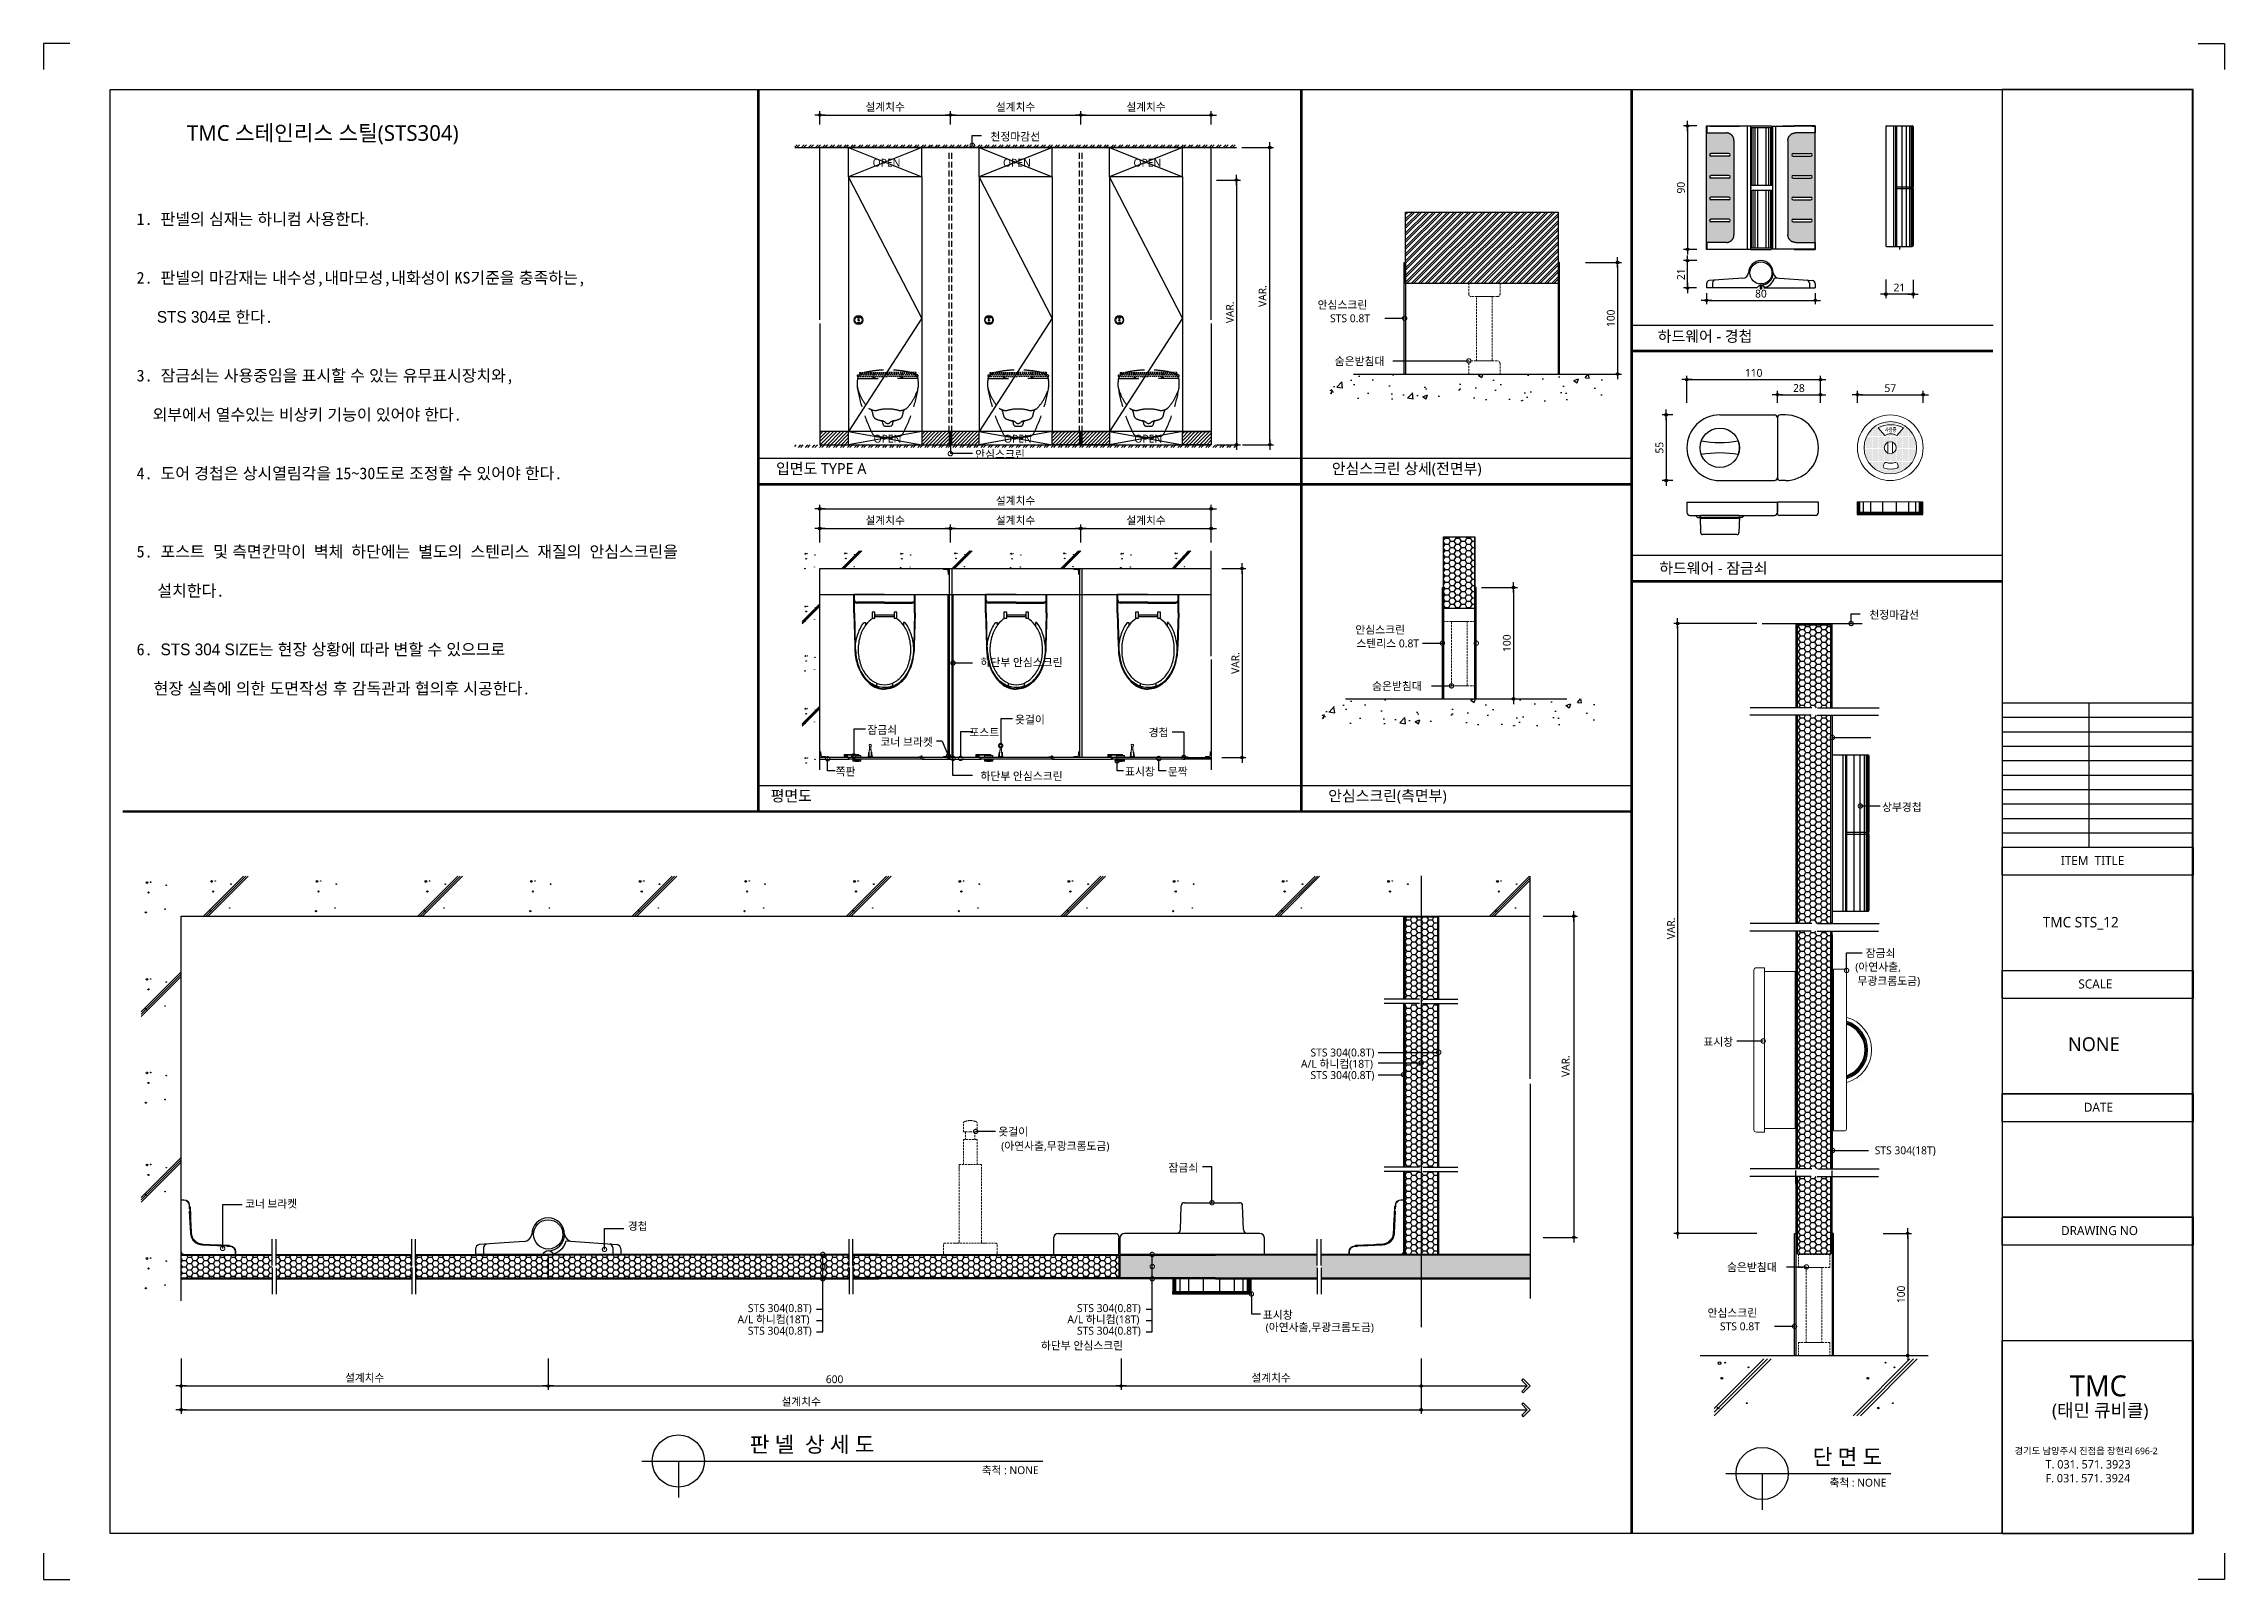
# Model space of a CAD drawing. Extents: x -256 to 8104, y -176 to 5714.
import ezdxf
from ezdxf.enums import TextEntityAlignment as Align

# ---------------------------------------------------------------- set-up
doc = ezdxf.new("R2010")
doc.units = 0
doc.header["$LTSCALE"] = 30
doc.linetypes.add('CEN', pattern=[62, 60, -1, 0, -1])
doc.linetypes.add('HIDDEN', pattern=[0.375, 0.25, -0.125])
doc.layers.get('0').update_dxf_attribs({"linetype": 'CONTINUOUS'})
doc.layers.get('DEFPOINTS').update_dxf_attribs({"linetype": 'CONTINUOUS'})
for name, color, linetype in [('02---제품선', 4, 'CONTINUOUS'), ('0_toilet', 6, 'CONTINUOUS'), ('C', 2, 'CONTINUOUS'), ('curior-0Line', 252, 'CONTINUOUS'), ('DIM', 7, 'CONTINUOUS'), ('HAT', 8, 'CONTINUOUS'), ('HID', 9, 'HIDDEN'), ('jac text', 7, 'CONTINUOUS'), ('TIT', 3, 'CONTINUOUS'), ('경첩', 4, 'CONTINUOUS'), ('문자', 3, 'CONTINUOUS'), ('부자재', 4, 'CONTINUOUS'), ('옷걸이', 4, 'CONTINUOUS'), ('잠금쇠(회전형)', 4, 'CONTINUOUS'), ('중심선', 1, 'CEN'), ('치수', 1, 'CONTINUOUS'), ('판넬', 2, 'CONTINUOUS'), ('해치', 8, 'CONTINUOUS')]:
    doc.layers.add(name, color=color, linetype=linetype)
doc.styles.add('HDW', font='gulim.ttc')
doc.styles.add('돋움', font='malgun.ttf')
doc.dimstyles.new('10', dxfattribs={"dimscale": 10, "dimtxt": 3, "dimasz": 1, "dimexe": 1.5, "dimexo": 2, "dimgap": 1, "dimtad": 1, "dimdec": 0, "dimlunit": 6, "dimtxsty": '돋움', "dimblk": 'DIMDOT', "dimcen": -1, "dimdle": 1.5, "dimclrt": 3, "dimazin": 3, "dimtfac": 1, "dimtdec": 0, "dimtix": 1, "dimtmove": 2, "dimatfit": 3, "dimldrblk": 'DIMDOT', "dimarcsym": 0})
pattern_1 = [(0, (120075.826, -5352.532), (20.955, 12.098375), [13.97, -27.94]), (120, (120075.826, -5352.532), (-20.955, 12.098375), [13.97, -27.94]), (60, (120075.826, -5352.532), (9e-15, 24.19675), [-27.94, 13.97])]

# ---------------------------------------------------------------- blocks, each defined once
blk = doc.blocks.new('DIMDOT')
at = {"linetype": 'Continuous'}
blk.add_line((-2, 0), (2, 0), dxfattribs=at)
for radius in [0.5, 0.25]:
    blk.add_circle((0, 0), radius, dxfattribs=at)
blk = doc.blocks.new('*D314')
at = {"layer": 'DEFPOINTS', "color": 0}
for p in [(131617.5, 263.4), (131117.5, 207.1), (131617.5, 207.1)]:
    blk.add_point(p, dxfattribs=at)
at = {"layer": 'DIM', "color": 0, "lineweight": -2, "ltscale": 10}
for p, q in [((131117.5, 227.1), (131117.5, 278.4)), ((131127.5, 263.4), (131607.5, 263.4)), ((131617.5, 227.1), (131617.5, 278.4))]:
    blk.add_line(p, q, dxfattribs=at)
at = {"layer": 'DIM', "color": 0, "lineweight": -2, "xscale": 10, "yscale": 10, "zscale": 10, "rotation": 180}
blk.add_blockref('DIMDOT', (131117.5, 263.4), dxfattribs=at)
at = {"layer": 'DIM', "color": 0, "lineweight": -2, "xscale": 10, "yscale": 10, "zscale": 10}
blk.add_blockref('DIMDOT', (131617.5, 263.4), dxfattribs=at)
at = {"layer": 'DIM', "color": 3, "insert": (131367.5, 293), "char_height": 30, "attachment_point": 5, "style": '돋움'}
blk.add_mtext('설계치수', dxfattribs=at)
blk = doc.blocks.new('*D315')
at = {"layer": 'DEFPOINTS', "color": 0}
for p in [(132117.5, 263.4), (131617.5, 207.1), (132117.5, 207.1)]:
    blk.add_point(p, dxfattribs=at)
at = {"layer": 'DIM', "color": 0, "lineweight": -2, "ltscale": 10}
for p, q in [((131617.5, 227.1), (131617.5, 278.4)), ((131627.5, 263.4), (132107.5, 263.4)), ((132117.5, 227.1), (132117.5, 278.4))]:
    blk.add_line(p, q, dxfattribs=at)
at = {"layer": 'DIM', "color": 0, "lineweight": -2, "xscale": 10, "yscale": 10, "zscale": 10, "rotation": 180}
blk.add_blockref('DIMDOT', (131617.5, 263.4), dxfattribs=at)
at = {"layer": 'DIM', "color": 0, "lineweight": -2, "xscale": 10, "yscale": 10, "zscale": 10}
blk.add_blockref('DIMDOT', (132117.5, 263.4), dxfattribs=at)
at = {"layer": 'DIM', "color": 3, "insert": (131867.5, 293), "char_height": 30, "attachment_point": 5, "style": '돋움'}
blk.add_mtext('설계치수', dxfattribs=at)
blk = doc.blocks.new('*D316')
at = {"layer": 'DEFPOINTS', "color": 0}
for p in [(132617.5, 263.4), (132117.5, 207.1), (132617.5, 207.1)]:
    blk.add_point(p, dxfattribs=at)
at = {"layer": 'DIM', "color": 0, "lineweight": -2, "ltscale": 10}
for p, q in [((132117.5, 227.1), (132117.5, 278.4)), ((132127.5, 263.4), (132607.5, 263.4)), ((132617.5, 227.1), (132617.5, 278.4))]:
    blk.add_line(p, q, dxfattribs=at)
at = {"layer": 'DIM', "color": 0, "lineweight": -2, "xscale": 10, "yscale": 10, "zscale": 10, "rotation": 180}
blk.add_blockref('DIMDOT', (132117.5, 263.4), dxfattribs=at)
at = {"layer": 'DIM', "color": 0, "lineweight": -2, "xscale": 10, "yscale": 10, "zscale": 10}
blk.add_blockref('DIMDOT', (132617.5, 263.4), dxfattribs=at)
at = {"layer": 'DIM', "color": 3, "insert": (132367.5, 293), "char_height": 30, "attachment_point": 5, "style": '돋움'}
blk.add_mtext('설계치수', dxfattribs=at)
blk = doc.blocks.new('*D317')
at = {"layer": 'DEFPOINTS', "color": 0}
for p in [(132617.5, 14.2), (132617.5, -1000.8), (132714.4, -1000.8)]:
    blk.add_point(p, dxfattribs=at)
at = {"layer": 'DIM', "color": 0, "lineweight": -2, "ltscale": 10}
for p, q in [((132637.5, 14.2), (132729.4, 14.2)), ((132714.4, 4.2), (132714.4, -990.8)), ((132637.5, -1000.8), (132729.4, -1000.8))]:
    blk.add_line(p, q, dxfattribs=at)
at = {"layer": 'DIM', "color": 0, "lineweight": -2, "xscale": 10, "yscale": 10, "zscale": 10}
for p, rotation in [((132714.4, 14.2), 90), ((132714.4, -1000.8), 270)]:
    blk.add_blockref('DIMDOT', p, dxfattribs=dict(at, rotation=rotation))
at = {"layer": 'DIM', "color": 3, "insert": (132689.2, -493.3), "char_height": 30, "attachment_point": 5, "rotation": 90, "style": '돋움'}
blk.add_mtext('VAR.', dxfattribs=at)
blk = doc.blocks.new('*D318')
at = {"layer": 'DEFPOINTS', "color": 0}
for p in [(132638.6, -1475.7), (132638.6, -2200.7), (132735.5, -2200.7)]:
    blk.add_point(p, dxfattribs=at)
at = {"layer": 'DIM', "color": 0, "lineweight": -2, "ltscale": 10}
for p, q in [((132658.6, -1475.7), (132750.5, -1475.7)), ((132735.5, -1485.7), (132735.5, -2190.7)), ((132658.6, -2200.7), (132750.5, -2200.7))]:
    blk.add_line(p, q, dxfattribs=at)
at = {"layer": 'DIM', "color": 0, "lineweight": -2, "xscale": 10, "yscale": 10, "zscale": 10}
for p, rotation in [((132735.5, -1475.7), 90), ((132735.5, -2200.7), 270)]:
    blk.add_blockref('DIMDOT', p, dxfattribs=dict(at, rotation=rotation))
at = {"layer": 'DIM', "color": 3, "insert": (132710.2, -1838.2), "char_height": 30, "attachment_point": 5, "rotation": 90, "style": '돋움'}
blk.add_mtext('VAR.', dxfattribs=at)
blk = doc.blocks.new('_DOTSMALL')
at = {"color": 0, "linetype": 'ByBlock', "const_width": 0.5}
blk.add_lwpolyline([(-0.0625, 0, 1), (0.0625, 0, 1)], format="xyb", close=True, dxfattribs=at)
blk = doc.blocks.new('A$C63EC304E')
at = {"layer": '치수', "color": 1, "xscale": 2.5, "yscale": 2.5, "zscale": 2.5, "rotation": 234.3098741996962}
blk.add_blockref('_DOTSMALL', (0.31, 0.31), dxfattribs=at)
blk = doc.blocks.new('A$C2BC9653E')
at = {"layer": '치수', "xscale": 0.3333333333333333, "yscale": 0.3333333333333333, "zscale": 0.3333333333333333}
blk.add_blockref('A$C63EC304E', (0, 0), dxfattribs=at)
blk = doc.blocks.new('A$C7FC71301')
at = {"layer": '치수', "rotation": 180}
blk.add_blockref('A$C2BC9653E', (0.21, 0.21), dxfattribs=at)
blk = doc.blocks.new('A$C4A20372B')
at = {"layer": '치수'}
blk.add_blockref('A$C7FC71301', (0, 0), dxfattribs=at)
blk = doc.blocks.new('A$C566469F5')
at = {"layer": '치수'}
blk.add_blockref('A$C4A20372B', (0, 0), dxfattribs=at)
blk = doc.blocks.new('A$C7E317CD4')
at = {"layer": '해치', "xscale": 2, "yscale": 2, "zscale": 2}
blk.add_blockref('A$C566469F5', (0, 0), dxfattribs=at)
blk = doc.blocks.new('A$C601D7F27')
at = {"layer": '치수'}
blk.add_blockref('A$C7E317CD4', (0, 0), dxfattribs=at)
blk = doc.blocks.new('A$C38802C08')
at = {"layer": '치수'}
blk.add_blockref('A$C601D7F27', (0, 0), dxfattribs=at)
blk = doc.blocks.new('*D319')
at = {"layer": 'DEFPOINTS', "color": 0}
for p in [(132617.5, -1322.1), (132117.5, -1395.3), (132617.5, -1395.3)]:
    blk.add_point(p, dxfattribs=at)
at = {"layer": 'DIM', "color": 0, "lineweight": -2, "ltscale": 10}
for p, q in [((132117.5, -1375.3), (132117.5, -1307.1)), ((132127.5, -1322.1), (132607.5, -1322.1)), ((132617.5, -1375.3), (132617.5, -1307.1))]:
    blk.add_line(p, q, dxfattribs=at)
at = {"layer": 'DIM', "color": 0, "lineweight": -2, "xscale": 10, "yscale": 10, "zscale": 10, "rotation": 180}
blk.add_blockref('DIMDOT', (132117.5, -1322.1), dxfattribs=at)
at = {"layer": 'DIM', "color": 0, "lineweight": -2, "xscale": 10, "yscale": 10, "zscale": 10}
blk.add_blockref('DIMDOT', (132617.5, -1322.1), dxfattribs=at)
at = {"layer": 'DIM', "color": 3, "insert": (132367.5, -1292.5), "char_height": 30, "attachment_point": 5, "style": '돋움'}
blk.add_mtext('설계치수', dxfattribs=at)
blk = doc.blocks.new('*D320')
at = {"layer": 'DEFPOINTS', "color": 0}
for p in [(132617.5, -1246.8), (131117.5, -1395.3), (132617.5, -1395.3)]:
    blk.add_point(p, dxfattribs=at)
at = {"layer": 'DIM', "color": 0, "lineweight": -2, "ltscale": 10}
for p, q in [((131117.5, -1375.3), (131117.5, -1231.8)), ((131127.5, -1246.8), (132607.5, -1246.8)), ((132617.5, -1375.3), (132617.5, -1231.8))]:
    blk.add_line(p, q, dxfattribs=at)
at = {"layer": 'DIM', "color": 0, "lineweight": -2, "xscale": 10, "yscale": 10, "zscale": 10, "rotation": 180}
blk.add_blockref('DIMDOT', (131117.5, -1246.8), dxfattribs=at)
at = {"layer": 'DIM', "color": 0, "lineweight": -2, "xscale": 10, "yscale": 10, "zscale": 10}
blk.add_blockref('DIMDOT', (132617.5, -1246.8), dxfattribs=at)
at = {"layer": 'DIM', "color": 3, "insert": (131867.5, -1217.2), "char_height": 30, "attachment_point": 5, "style": '돋움'}
blk.add_mtext('설계치수', dxfattribs=at)
blk = doc.blocks.new('*D321')
at = {"layer": 'DEFPOINTS', "color": 0}
for p in [(132117.5, -1322.1), (131617.5, -1395.3), (132117.5, -1395.3)]:
    blk.add_point(p, dxfattribs=at)
at = {"layer": 'DIM', "color": 0, "lineweight": -2, "ltscale": 10}
for p, q in [((131617.5, -1375.3), (131617.5, -1307.1)), ((131627.5, -1322.1), (132107.5, -1322.1)), ((132117.5, -1375.3), (132117.5, -1307.1))]:
    blk.add_line(p, q, dxfattribs=at)
at = {"layer": 'DIM', "color": 0, "lineweight": -2, "xscale": 10, "yscale": 10, "zscale": 10, "rotation": 180}
blk.add_blockref('DIMDOT', (131617.5, -1322.1), dxfattribs=at)
at = {"layer": 'DIM', "color": 0, "lineweight": -2, "xscale": 10, "yscale": 10, "zscale": 10}
blk.add_blockref('DIMDOT', (132117.5, -1322.1), dxfattribs=at)
at = {"layer": 'DIM', "color": 3, "insert": (131867.5, -1292.5), "char_height": 30, "attachment_point": 5, "style": '돋움'}
blk.add_mtext('설계치수', dxfattribs=at)
blk = doc.blocks.new('*D322')
at = {"layer": 'DEFPOINTS', "color": 0}
for p in [(131617.5, -1322.1), (131117.5, -1395.3), (131617.5, -1395.3)]:
    blk.add_point(p, dxfattribs=at)
at = {"layer": 'DIM', "color": 0, "lineweight": -2, "ltscale": 10}
for p, q in [((131117.5, -1375.3), (131117.5, -1307.1)), ((131127.5, -1322.1), (131607.5, -1322.1)), ((131617.5, -1375.3), (131617.5, -1307.1))]:
    blk.add_line(p, q, dxfattribs=at)
at = {"layer": 'DIM', "color": 0, "lineweight": -2, "xscale": 10, "yscale": 10, "zscale": 10, "rotation": 180}
blk.add_blockref('DIMDOT', (131117.5, -1322.1), dxfattribs=at)
at = {"layer": 'DIM', "color": 0, "lineweight": -2, "xscale": 10, "yscale": 10, "zscale": 10}
blk.add_blockref('DIMDOT', (131617.5, -1322.1), dxfattribs=at)
at = {"layer": 'DIM', "color": 3, "insert": (131367.5, -1292.5), "char_height": 30, "attachment_point": 5, "style": '돋움'}
blk.add_mtext('설계치수', dxfattribs=at)
blk = doc.blocks.new('*D323')
at = {"layer": 'DEFPOINTS', "color": 0}
for p in [(134953, -751.2), (134441, -859.9), (134953, -859.9)]:
    blk.add_point(p, dxfattribs=at)
at = {"layer": 'DIM', "color": 0, "lineweight": -2, "ltscale": 10}
for p, q in [((134441, -839.9), (134441, -736.2)), ((134451, -751.2), (134943, -751.2)), ((134953, -839.9), (134953, -736.2))]:
    blk.add_line(p, q, dxfattribs=at)
at = {"layer": 'DIM', "color": 0, "lineweight": -2, "xscale": 10, "yscale": 10, "zscale": 10, "rotation": 180}
blk.add_blockref('DIMDOT', (134441, -751.2), dxfattribs=at)
at = {"layer": 'DIM', "color": 0, "lineweight": -2, "xscale": 10, "yscale": 10, "zscale": 10}
blk.add_blockref('DIMDOT', (134953, -751.2), dxfattribs=at)
at = {"layer": 'DIM', "color": 3, "insert": (134697, -725.7), "char_height": 30, "attachment_point": 5, "style": '돋움'}
blk.add_mtext('110', dxfattribs=at)
blk = doc.blocks.new('*D324')
at = {"layer": 'DEFPOINTS', "color": 0}
for p in [(134953, -809.2), (134788, -859.9), (134953, -859.9)]:
    blk.add_point(p, dxfattribs=at)
at = {"layer": 'DIM', "color": 0, "lineweight": -2, "ltscale": 10}
for p, q in [((134788, -839.9), (134788, -794.2)), ((134798, -809.2), (134943, -809.2)), ((134953, -839.9), (134953, -794.2))]:
    blk.add_line(p, q, dxfattribs=at)
at = {"layer": 'DIM', "color": 0, "lineweight": -2, "xscale": 10, "yscale": 10, "zscale": 10, "rotation": 180}
blk.add_blockref('DIMDOT', (134788, -809.2), dxfattribs=at)
at = {"layer": 'DIM', "color": 0, "lineweight": -2, "xscale": 10, "yscale": 10, "zscale": 10}
blk.add_blockref('DIMDOT', (134953, -809.2), dxfattribs=at)
at = {"layer": 'DIM', "color": 3, "insert": (134870.5, -783.7), "char_height": 30, "attachment_point": 5, "style": '돋움'}
blk.add_mtext('28', dxfattribs=at)
blk = doc.blocks.new('*D325')
at = {"layer": 'DEFPOINTS', "color": 0}
for p in [(135346.7, -809.2), (135094.7, -859.9), (135346.7, -859.9)]:
    blk.add_point(p, dxfattribs=at)
at = {"layer": 'DIM', "color": 0, "lineweight": -2, "ltscale": 10}
for p, q in [((135094.7, -839.9), (135094.7, -794.2)), ((135104.7, -809.2), (135336.7, -809.2)), ((135346.7, -839.9), (135346.7, -794.2))]:
    blk.add_line(p, q, dxfattribs=at)
at = {"layer": 'DIM', "color": 0, "lineweight": -2, "xscale": 10, "yscale": 10, "zscale": 10, "rotation": 180}
blk.add_blockref('DIMDOT', (135094.7, -809.2), dxfattribs=at)
at = {"layer": 'DIM', "color": 0, "lineweight": -2, "xscale": 10, "yscale": 10, "zscale": 10}
blk.add_blockref('DIMDOT', (135346.7, -809.2), dxfattribs=at)
at = {"layer": 'DIM', "color": 3, "insert": (135220.7, -784), "char_height": 30, "attachment_point": 5, "style": '돋움'}
blk.add_mtext('57', dxfattribs=at)
blk = doc.blocks.new('*D326')
at = {"layer": 'DEFPOINTS', "color": 0}
for p in [(134498.7, 221.5), (134443.6, -251.6), (134498.7, -251.6)]:
    blk.add_point(p, dxfattribs=at)
at = {"layer": 'DIM', "color": 0, "lineweight": -2, "ltscale": 10}
for p, q in [((134478.7, 221.5), (134428.6, 221.5)), ((134443.6, 211.5), (134443.6, -241.6)), ((134478.7, -251.6), (134428.6, -251.6))]:
    blk.add_line(p, q, dxfattribs=at)
at = {"layer": 'DIM', "color": 0, "lineweight": -2, "xscale": 10, "yscale": 10, "zscale": 10}
for p, rotation in [((134443.6, 221.5), 90), ((134443.6, -251.6), 270)]:
    blk.add_blockref('DIMDOT', p, dxfattribs=dict(at, rotation=rotation))
at = {"layer": 'DIM', "color": 3, "insert": (134418.1, -15.1), "char_height": 30, "attachment_point": 5, "rotation": 90, "style": '돋움'}
blk.add_mtext('90', dxfattribs=at)
blk = doc.blocks.new('*D327')
at = {"layer": 'DEFPOINTS', "color": 0}
for p in [(134516.2, -399.8), (134933.3, -399.8), (134933.3, -447.2)]:
    blk.add_point(p, dxfattribs=at)
at = {"layer": 'DIM', "color": 0, "lineweight": -2, "ltscale": 10}
for p, q in [((134516.2, -419.8), (134516.2, -462.2)), ((134526.2, -447.2), (134923.3, -447.2)), ((134933.3, -419.8), (134933.3, -462.2))]:
    blk.add_line(p, q, dxfattribs=at)
at = {"layer": 'DIM', "color": 0, "lineweight": -2, "xscale": 10, "yscale": 10, "zscale": 10, "rotation": 180}
blk.add_blockref('DIMDOT', (134516.2, -447.2), dxfattribs=at)
at = {"layer": 'DIM', "color": 0, "lineweight": -2, "xscale": 10, "yscale": 10, "zscale": 10}
blk.add_blockref('DIMDOT', (134933.3, -447.2), dxfattribs=at)
at = {"layer": 'DIM', "color": 3, "insert": (134724.8, -421.7), "char_height": 30, "attachment_point": 5, "style": '돋움'}
blk.add_mtext('80', dxfattribs=at)
blk = doc.blocks.new('*D328')
at = {"layer": 'DEFPOINTS', "color": 0}
for p in [(134443.6, -294.8), (134498.7, -294.8), (134497.9, -399.8)]:
    blk.add_point(p, dxfattribs=at)
at = {"layer": 'DIM', "color": 0, "lineweight": -2, "ltscale": 10}
for p, q in [((134478.7, -294.8), (134428.6, -294.8)), ((134443.6, -389.8), (134443.6, -304.8)), ((134477.9, -399.8), (134428.6, -399.8))]:
    blk.add_line(p, q, dxfattribs=at)
at = {"layer": 'DIM', "color": 0, "lineweight": -2, "xscale": 10, "yscale": 10, "zscale": 10}
for p, rotation in [((134443.6, -294.8), 90), ((134443.6, -399.8), 270)]:
    blk.add_blockref('DIMDOT', p, dxfattribs=dict(at, rotation=rotation))
at = {"layer": 'DIM', "color": 3, "insert": (134418.3, -347.3), "char_height": 30, "attachment_point": 5, "rotation": 90, "style": '돋움'}
blk.add_mtext('21', dxfattribs=at)
blk = doc.blocks.new('*D329')
at = {"layer": 'DEFPOINTS', "color": 0}
for p in [(135203.1, -347.7), (135308.1, -348.4), (135203.1, -423.3)]:
    blk.add_point(p, dxfattribs=at)
at = {"layer": 'DIM', "color": 0, "lineweight": -2, "ltscale": 10}
for p, q in [((135203.1, -367.7), (135203.1, -438.3)), ((135308.1, -368.4), (135308.1, -438.3)), ((135298.1, -423.3), (135213.1, -423.3))]:
    blk.add_line(p, q, dxfattribs=at)
at = {"layer": 'DIM', "color": 0, "lineweight": -2, "xscale": 10, "yscale": 10, "zscale": 10, "rotation": 180}
blk.add_blockref('DIMDOT', (135203.1, -423.3), dxfattribs=at)
at = {"layer": 'DIM', "color": 0, "lineweight": -2, "xscale": 10, "yscale": 10, "zscale": 10}
blk.add_blockref('DIMDOT', (135308.1, -423.3), dxfattribs=at)
at = {"layer": 'DIM', "color": 3, "insert": (135255.6, -398), "char_height": 30, "attachment_point": 5, "style": '돋움'}
blk.add_mtext('21', dxfattribs=at)
blk = doc.blocks.new('A$C10E41893')
at = {"layer": '부자재'}
for p, q in [((6, 0), (6, 196)), ((123, 196), (6, 196)), ((123, 192), (6, 192)), ((55, 0), (55, 177)), ((61, 0), (61, 177)), ((6, 0), (6, -196)), ((55, 0), (55, -177)), ((61, 0), (61, -177)), ((123, -192), (6, -192)), ((123, -196), (6, -196))]:
    blk.add_line(p, q, dxfattribs=at)
for points in [[(123, 196, -0.012538), (123, 196), (335, 190, -0.055395), (445, 175, -0.154276), (577, 93, -0.179504), (612, 0, -0.179504)], [(123, 192, -0.012538), (123, 192), (335, 187, -0.055395), (444, 172, -0.154276), (574, 91, -0.179504), (608, 0, -0.179504)], [(157, -72, 0.089162), (200, -119, 0.085733), (270, -155, 0.075373), (359, -168, 0.075373), (447, -155, 0.085733), (517, -119, 0.106084), (567, -62, 0.126931), (583, 0, 0.126931), (567, 62, 0.106084), (517, 119, 0.085733), (447, 155, 0.075373), (359, 168, 0.075373), (270, 155, 0.085733), (200, 119, 0.089162), (157, 72)], [(572, 51), (589, 51), (589, 60, 0.021185), (583, 71, 0.106084), (528, 134, 0.085733), (453, 172, 0.075373), (359, 187, 0.075373), (265, 172, 0.085733), (189, 134, 0.007337), (184, 130), (184, 122), (205, 122)], [(123, -196, 0.012538), (123, -196), (335, -190, 0.055395), (445, -175, 0.154276), (577, -93, 0.179504), (612, 0, 0.179504)], [(123, -192, 0.012538), (123, -192), (335, -187, 0.055395), (444, -172, 0.154276), (574, -91, 0.179504), (608, 0, 0.179504)], [(589, -51, 0.090214), (598, 0, 0.090214), (589, 51, 0.106084)], [(572, -51), (589, -51), (589, -60, -0.021185), (583, -71, -0.106084), (528, -134, -0.085733), (453, -172, -0.075373), (359, -187, -0.075373), (265, -172, -0.085733), (189, -134, -0.007337), (184, -130), (184, -122), (205, -122)]]:
    blk.add_lwpolyline(points, format="xyb", dxfattribs=at)
blk.add_lwpolyline([(138, -61), (119, -61), (119, -79), (157, -79), (157, -61), (138, -61), (147, -61), (147, 61), (138, 61), (157, 61), (157, 79), (119, 79), (119, 61), (138, 61), (138, -61), (119, -61)], dxfattribs=at)
for centre, start, end in [((40, 177), 0, 90), ((46, 177), 0, 90), ((40, -177), 270, 0), ((46, -177), 270, 0)]:
    blk.add_arc(centre, 15, start, end, dxfattribs=at)
blk = doc.blocks.new('A$C460A2A32')
at = {"color": 0}
for p, q in [((3, 20), (0, 16)), ((3, 20), (9, 20)), ((4, 10), (162, 10)), ((9, 20), (162, 20)), ((13, 32), (11, 30)), ((13, 32), (162, 32)), ((13, 27), (162, 27)), ((312, 32), (162, 32)), ((312, 27), (162, 27)), ((316, 20), (162, 20)), ((321, 10), (162, 10)), ((312, 32), (313, 30)), ((322, 20), (316, 20)), ((322, 20), (324, 16))]:
    blk.add_line(p, q, dxfattribs=at)
for centre, radius, start, end in [((4, 14), 4, 150.0107, 270), ((13, 29), 2, 135, 270), ((109, 28), 26, 182.6717, 198.4118), ((109, 10), 26, 180, 202.6199), ((107, 28), 23, 183.0205, 200.9186), ((107, 10), 23, 180, 205.7715), ((69, 10), 23, 334.2285, 0), ((69, 28), 23, 339.0814, 356.9795), ((67, 10), 26, 337.3801, 0), ((67, 28), 26, 341.5882, 357.3283), ((257, 10), 26, 180, 202.6199), ((257, 28), 26, 182.6717, 198.4118), ((256, 28), 23, 183.0205, 200.9186), ((256, 10), 23, 180, 205.7715), ((217, 10), 23, 334.2285, 0), ((217, 28), 23, 339.0814, 356.9795), ((216, 28), 26, 341.5882, 357.3283), ((216, 10), 26, 337.3801, 0), ((312, 29), 2, 270, 45), ((321, 14), 4, 270, 29.9893)]:
    blk.add_arc(centre, radius, start, end, dxfattribs=at)
blk = doc.blocks.new('*D330')
at = {"layer": 'DEFPOINTS', "color": 0}
for p in [(134406.7, -886.4), (134361, -1138.4), (134406.7, -1138.4)]:
    blk.add_point(p, dxfattribs=at)
at = {"layer": 'DIM', "color": 0, "lineweight": -2, "ltscale": 10}
for p, q in [((134386.7, -886.4), (134346, -886.4)), ((134361, -896.4), (134361, -1128.4)), ((134386.7, -1138.4), (134346, -1138.4))]:
    blk.add_line(p, q, dxfattribs=at)
at = {"layer": 'DIM', "color": 0, "lineweight": -2, "xscale": 10, "yscale": 10, "zscale": 10}
for p, rotation in [((134361, -886.4), 90), ((134361, -1138.4), 270)]:
    blk.add_blockref('DIMDOT', p, dxfattribs=dict(at, rotation=rotation))
at = {"layer": 'DIM', "color": 3, "insert": (134335.8, -1012.4), "char_height": 30, "attachment_point": 5, "rotation": 90, "style": '돋움'}
blk.add_mtext('55', dxfattribs=at)
blk = doc.blocks.new('*D331')
at = {"layer": 'DEFPOINTS', "color": 0}
for p in [(134729.6, -1686.4), (134405.6, -4025.4), (134729.6, -4025.4)]:
    blk.add_point(p, dxfattribs=at)
at = {"layer": 'DIM', "color": 0, "lineweight": -2, "ltscale": 10}
for p, q in [((134709.6, -1686.4), (134390.6, -1686.4)), ((134405.6, -1696.4), (134405.6, -4015.4)), ((134709.6, -4025.4), (134390.6, -4025.4))]:
    blk.add_line(p, q, dxfattribs=at)
at = {"layer": 'DIM', "color": 0, "lineweight": -2, "xscale": 10, "yscale": 10, "zscale": 10}
for p, rotation in [((134405.6, -1686.4), 90), ((134405.6, -4025.4), 270)]:
    blk.add_blockref('DIMDOT', p, dxfattribs=dict(at, rotation=rotation))
at = {"layer": 'DIM', "color": 3, "insert": (134380.3, -2855.9), "char_height": 30, "attachment_point": 5, "rotation": 90, "style": '돋움'}
blk.add_mtext('VAR.', dxfattribs=at)
blk = doc.blocks.new('A$C13EB2441')
for p, q in [((0.84, 7.37), (0.84, 14.11)), ((0.84, 6.74), (0.84, 0))]:
    blk.add_line(p, q)
blk = doc.blocks.new('*D332')
at = {"layer": 'DEFPOINTS', "color": 0}
for p in [(135173.1, -4025.4), (135173.1, -4493.7), (135287.4, -4493.7)]:
    blk.add_point(p, dxfattribs=at)
at = {"layer": 'DIM', "color": 0, "lineweight": -2, "ltscale": 10}
for p, q in [((135193.1, -4025.4), (135302.4, -4025.4)), ((135287.4, -4035.4), (135287.4, -4483.7)), ((135193.1, -4493.7), (135302.4, -4493.7))]:
    blk.add_line(p, q, dxfattribs=at)
at = {"layer": 'DIM', "color": 0, "lineweight": -2, "xscale": 10, "yscale": 10, "zscale": 10}
for p, rotation in [((135287.4, -4025.4), 90), ((135287.4, -4493.7), 270)]:
    blk.add_blockref('DIMDOT', p, dxfattribs=dict(at, rotation=rotation))
at = {"layer": 'DIM', "color": 3, "insert": (135261.9, -4259.5), "char_height": 30, "attachment_point": 5, "rotation": 90, "style": '돋움'}
blk.add_mtext('100', dxfattribs=at)
blk = doc.blocks.new('*D333')
at = {"layer": 'DEFPOINTS', "color": 0}
for p in [(133633.5, -1548.3), (133633.5, -1975.8), (133776.4, -1975.8)]:
    blk.add_point(p, dxfattribs=at)
at = {"layer": 'DIM', "color": 0, "lineweight": -2, "ltscale": 10}
for p, q in [((133653.5, -1548.3), (133791.4, -1548.3)), ((133776.4, -1558.3), (133776.4, -1965.8)), ((133653.5, -1975.8), (133791.4, -1975.8))]:
    blk.add_line(p, q, dxfattribs=at)
at = {"layer": 'DIM', "color": 0, "lineweight": -2, "xscale": 10, "yscale": 10, "zscale": 10}
for p, rotation in [((133776.4, -1548.3), 90), ((133776.4, -1975.8), 270)]:
    blk.add_blockref('DIMDOT', p, dxfattribs=dict(at, rotation=rotation))
at = {"layer": 'DIM', "color": 3, "insert": (133750.8, -1762.1), "char_height": 30, "attachment_point": 5, "rotation": 90, "style": '돋움'}
blk.add_mtext('100', dxfattribs=at)
blk = doc.blocks.new('*D334')
at = {"layer": 'DEFPOINTS', "color": 0}
for p in [(132714.4, 139), (132841.8, 139), (132716.9, -1000.8)]:
    blk.add_point(p, dxfattribs=at)
at = {"layer": 'DIM', "color": 0, "lineweight": -2, "ltscale": 10}
for p, q in [((132734.4, 139), (132856.8, 139)), ((132841.8, -990.8), (132841.8, 129)), ((132736.9, -1000.8), (132856.8, -1000.8))]:
    blk.add_line(p, q, dxfattribs=at)
at = {"layer": 'DIM', "color": 0, "lineweight": -2, "xscale": 10, "yscale": 10, "zscale": 10}
for p, rotation in [((132841.8, 139), 90), ((132841.8, -1000.8), 270)]:
    blk.add_blockref('DIMDOT', p, dxfattribs=dict(at, rotation=rotation))
at = {"layer": 'DIM', "color": 3, "insert": (132814.5, -430.9), "char_height": 30, "attachment_point": 5, "rotation": 90, "style": '돋움'}
blk.add_mtext('VAR.', dxfattribs=at)
blk = doc.blocks.new('*D335')
at = {"layer": 'DEFPOINTS', "color": 0}
for p in [(134032.1, -302.2), (134032.1, -729.7), (134175, -729.7)]:
    blk.add_point(p, dxfattribs=at)
at = {"layer": 'DIM', "color": 0, "lineweight": -2, "ltscale": 10}
for p, q in [((134052.1, -302.2), (134190, -302.2)), ((134175, -312.2), (134175, -719.7)), ((134052.1, -729.7), (134190, -729.7))]:
    blk.add_line(p, q, dxfattribs=at)
at = {"layer": 'DIM', "color": 0, "lineweight": -2, "xscale": 10, "yscale": 10, "zscale": 10}
for p, rotation in [((134175, -302.2), 90), ((134175, -729.7), 270)]:
    blk.add_blockref('DIMDOT', p, dxfattribs=dict(at, rotation=rotation))
at = {"layer": 'DIM', "color": 3, "insert": (134149.4, -516), "char_height": 30, "attachment_point": 5, "rotation": 90, "style": '돋움'}
blk.add_mtext('100', dxfattribs=at)
blk = doc.blocks.new('*D336')
at = {"layer": 'DEFPOINTS', "color": 0}
for p in [(128668.6, -4484.9), (130075.7, -4484.9), (130075.7, -4610.7)]:
    blk.add_point(p, dxfattribs=at)
at = {"layer": 'DIM', "color": 0, "lineweight": -2, "ltscale": 10}
for p, q in [((128668.6, -4504.9), (128668.6, -4625.7)), ((130075.7, -4504.9), (130075.7, -4625.7)), ((128678.6, -4610.7), (130065.7, -4610.7))]:
    blk.add_line(p, q, dxfattribs=at)
at = {"layer": 'DIM', "color": 0, "lineweight": -2, "xscale": 10, "yscale": 10, "zscale": 10, "rotation": 180}
blk.add_blockref('DIMDOT', (128668.6, -4610.7), dxfattribs=at)
at = {"layer": 'DIM', "color": 0, "lineweight": -2, "xscale": 10, "yscale": 10, "zscale": 10}
blk.add_blockref('DIMDOT', (130075.7, -4610.7), dxfattribs=at)
at = {"layer": 'DIM', "color": 3, "insert": (129372.2, -4581), "char_height": 30, "attachment_point": 5, "style": '돋움'}
blk.add_mtext('설계치수', dxfattribs=at)
blk = doc.blocks.new('*D337')
at = {"layer": 'DEFPOINTS', "color": 0}
for p in [(128668.6, -4484.9), (133422.6, -4484.9), (133422.6, -4702.1)]:
    blk.add_point(p, dxfattribs=at)
at = {"layer": 'DIM', "color": 0, "lineweight": -2, "ltscale": 10}
for p, q in [((128668.6, -4504.9), (128668.6, -4717.1)), ((133422.6, -4504.9), (133422.6, -4717.1)), ((128678.6, -4702.1), (133412.6, -4702.1))]:
    blk.add_line(p, q, dxfattribs=at)
at = {"layer": 'DIM', "color": 0, "lineweight": -2, "xscale": 10, "yscale": 10, "zscale": 10, "rotation": 180}
blk.add_blockref('DIMDOT', (128668.6, -4702.1), dxfattribs=at)
at = {"layer": 'DIM', "color": 0, "lineweight": -2, "xscale": 10, "yscale": 10, "zscale": 10}
blk.add_blockref('DIMDOT', (133422.6, -4702.1), dxfattribs=at)
at = {"layer": 'DIM', "color": 3, "insert": (131045.6, -4672.5), "char_height": 30, "attachment_point": 5, "style": '돋움'}
blk.add_mtext('설계치수', dxfattribs=at)
blk = doc.blocks.new('*D338')
at = {"layer": 'DEFPOINTS', "color": 0}
for p in [(132271.7, -4484.9), (133422.6, -4484.9), (133422.6, -4610.7)]:
    blk.add_point(p, dxfattribs=at)
at = {"layer": 'DIM', "color": 0, "lineweight": -2, "ltscale": 10}
for p, q in [((132271.7, -4504.9), (132271.7, -4625.7)), ((133422.6, -4504.9), (133422.6, -4625.7)), ((132281.7, -4610.7), (133412.6, -4610.7))]:
    blk.add_line(p, q, dxfattribs=at)
at = {"layer": 'DIM', "color": 0, "lineweight": -2, "xscale": 10, "yscale": 10, "zscale": 10, "rotation": 180}
blk.add_blockref('DIMDOT', (132271.7, -4610.7), dxfattribs=at)
at = {"layer": 'DIM', "color": 0, "lineweight": -2, "xscale": 10, "yscale": 10, "zscale": 10}
blk.add_blockref('DIMDOT', (133422.6, -4610.7), dxfattribs=at)
at = {"layer": 'DIM', "color": 3, "insert": (132847.1, -4581), "char_height": 30, "attachment_point": 5, "style": '돋움'}
blk.add_mtext('설계치수', dxfattribs=at)
blk = doc.blocks.new('*D339')
at = {"layer": 'DEFPOINTS', "color": 0}
for p in [(130075.7, -4484.9), (132271.7, -4484.9), (132271.7, -4610.7)]:
    blk.add_point(p, dxfattribs=at)
at = {"layer": 'DIM', "color": 0, "lineweight": -2, "ltscale": 10}
for p, q in [((130075.7, -4504.9), (130075.7, -4625.7)), ((132271.7, -4504.9), (132271.7, -4625.7)), ((130085.7, -4610.7), (132261.7, -4610.7))]:
    blk.add_line(p, q, dxfattribs=at)
at = {"layer": 'DIM', "color": 0, "lineweight": -2, "xscale": 10, "yscale": 10, "zscale": 10, "rotation": 180}
blk.add_blockref('DIMDOT', (130075.7, -4610.7), dxfattribs=at)
at = {"layer": 'DIM', "color": 0, "lineweight": -2, "xscale": 10, "yscale": 10, "zscale": 10}
blk.add_blockref('DIMDOT', (132271.7, -4610.7), dxfattribs=at)
at = {"layer": 'DIM', "color": 3, "insert": (131173.7, -4585.2), "char_height": 30, "attachment_point": 5, "style": '돋움'}
blk.add_mtext('600', dxfattribs=at)
blk = doc.blocks.new('A$C06B31977')
for p, q in [((1.26, 11.06), (1.26, 21.17)), ((1.26, 10.11), (1.26, 0))]:
    blk.add_line(p, q)
blk = doc.blocks.new('*D340')
at = {"layer": 'DEFPOINTS', "color": 0}
for p in [(133869.4, -2809.3), (133869.4, -4040.7), (134007.2, -4040.7)]:
    blk.add_point(p, dxfattribs=at)
at = {"layer": 'DIM', "color": 0, "lineweight": -2, "ltscale": 10}
for p, q in [((133889.4, -2809.3), (134022.2, -2809.3)), ((134007.2, -2819.3), (134007.2, -4030.7)), ((133889.4, -4040.7), (134022.2, -4040.7))]:
    blk.add_line(p, q, dxfattribs=at)
at = {"layer": 'DIM', "color": 0, "lineweight": -2, "xscale": 10, "yscale": 10, "zscale": 10}
for p, rotation in [((134007.2, -2809.3), 90), ((134007.2, -4040.7), 270)]:
    blk.add_blockref('DIMDOT', p, dxfattribs=dict(at, rotation=rotation))
at = {"layer": 'DIM', "color": 3, "insert": (133976.4, -3384.1), "char_height": 30, "attachment_point": 5, "rotation": 90, "style": '돋움'}
blk.add_mtext('VAR.', dxfattribs=at)
blk = doc.blocks.new('STS_12', base_point=(128397.3, -5176.8))
h = blk.add_hatch()
h.set_pattern_fill('ANSI31', color=3, scale=3, angle=180)
h.set_pattern_definition([(225, (128435.826, -5352.532), (6.735192, -6.735192), [])])
h.paths.add_polyline_path([(131227.5, -950.8), (131117.5, -950.8), (131117.5, -1000.8), (131227.5, -1000.8)])
h.paths.add_polyline_path([(131612.5, -950.8), (131507.5, -950.8), (131507.5, -1000.8), (131612.5, -1000.8)])
h.paths.add_polyline_path([(131727.5, -950.8), (131622.5, -950.8), (131622.5, -1000.8), (131727.5, -1000.8)])
h.paths.add_polyline_path([(132112.5, -950.8), (132007.5, -950.8), (132007.5, -1000.8), (132112.5, -1000.8)])
h.paths.add_polyline_path([(132227.5, -950.8), (132122.5, -950.8), (132122.5, -1000.8), (132227.5, -1000.8)])
h.paths.add_polyline_path([(132617.5, -950.8), (132507.5, -950.8), (132507.5, -1000.8), (132617.5, -1000.8)])
h = blk.add_hatch()
h.set_pattern_fill('ANSI31', color=2, style=0)
h.set_pattern_definition([(45, (128435.8263, -5352.532), (-2.245064, 2.245064), [])])
h.paths.add_polyline_path([(131622.5, -950.8), (131612.5, -950.8), (131612.5, -1000.8), (131622.5, -1000.8)])
h = blk.add_hatch()
h.set_pattern_fill('ANSI31', color=2, style=0)
h.set_pattern_definition([(45, (128935.8263, -5352.532), (-2.245064, 2.245064), [])])
h.paths.add_polyline_path([(132122.5, -950.8), (132112.5, -950.8), (132112.5, -1000.8), (132122.5, -1000.8)])
h = blk.add_hatch()
h.set_pattern_fill('ANSI31', color=2, style=0)
h.set_pattern_definition([(45, (131613.9926, -3512.5427), (-2.245064, 2.245064), [])])
h.paths.add_polyline_path([(133508.5, -1548.3), (133503.5, -1548.3), (133503.5, -1760, -1), (133503.5, -1764.1), (133503.5, -1975.8), (133508.5, -1975.8)])
h.paths.add_polyline_path([(133633.5, -1764.1, -1), (133633.5, -1760), (133633.5, -1548.3), (133628.5, -1548.3), (133628.5, -1975.8), (133633.5, -1975.8)])
at = {"layer": 'HAT'}
h = blk.add_hatch(dxfattribs=at)
h.set_pattern_fill('ANSI32', color=256, scale=2, style=0)
h.set_pattern_definition([(45, (119781.457, -5494.008), (-13.470384, 13.470384), []), (45, (119790.437, -5494.008), (-13.470384, 13.470384), [])])
h.paths.add_polyline_path([(131020.8, 149), (132714.4, 149), (132714.4, 139), (131020.8, 139)])
h = blk.add_hatch(dxfattribs=at)
h.set_pattern_fill('ANSI32', color=256, scale=2, style=0)
h.set_pattern_definition([(45, (120105.73, -5361.366), (-13.470384, 13.470384), []), (45, (120114.71, -5361.366), (-13.470384, 13.470384), [])])
h.paths.add_polyline_path([(133362.7, -108.5), (133948, -108.5), (133948, -383.1), (133362.7, -383.1)])
h = blk.add_hatch(dxfattribs=at)
h.set_pattern_fill('ANSI32', color=256, scale=2, style=0)
h.set_pattern_definition([(45, (119781.457, -5312.028), (-13.470384, 13.470384), []), (45, (119790.437, -5312.028), (-13.470384, 13.470384), [])])
h.paths.add_polyline_path([(131020.8, -1011.3), (132714.4, -1011.3), (132714.4, -1001.3), (131020.8, -1001.3)])
at = {"layer": '해치'}
h = blk.add_hatch(dxfattribs=at)
h.set_pattern_fill('DOTS', color=256, scale=2.628474)
h.set_pattern_definition([(0, (131554.5, 556.5093), (2.086351, 4.172702), [0, -4.172702])])
edge = h.paths.add_edge_path()
edge.add_line((134516.7, -225.1), (134516.8, -225.1))
edge.add_spline(control_points=[(134516.8, -225.1), (134517, -225.1), (134528.6, -225.1)], knot_values=[-0.724312, -0.724312, -0.724312, 0.724312, 0.724312, 0.724312], weights=[1, 0.748956, 1], degree=2, periodic=0)
edge.add_line((134528.6, -225.1), (134592.5, -225.1))
edge.add_spline(control_points=[(134592.5, -225.1), (134621.4, -225.1), (134621.4, -196.2)], knot_values=[-1.570796, -1.570796, -1.570796, 0, 0, 0], weights=[1, 0.707107, 1], degree=2, periodic=0)
edge.add_line((134621.4, -196.2), (134621.4, 166))
edge.add_spline(control_points=[(134621.4, 166), (134621.4, 194.9), (134592.5, 194.9)], knot_values=[0, 0, 0, 1.570796, 1.570796, 1.570796], weights=[1, 0.707107, 1], degree=2, periodic=0)
edge.add_line((134592.5, 194.9), (134528.6, 194.9))
edge.add_spline(control_points=[(134528.6, 194.9), (134517, 194.9), (134516.8, 194.9)], knot_values=[-0.724312, -0.724312, -0.724312, 0.724312, 0.724312, 0.724312], weights=[1, 0.748956, 1], degree=2, periodic=0)
edge.add_line((134516.7, 194.9), (134516.7, -225.1))
h.paths.add_polyline_path([(134601.6, 116.2, -0.414214), (134606.9, 110.9, -0.414214), (134601.6, 105.7), (134533.3, 105.7, -0.414214), (134528, 110.9, -0.414214), (134533.3, 116.2)], flags=16)
h.paths.add_polyline_path([(134601.6, 32.2, -0.414214), (134606.9, 26.9, -0.414214), (134601.6, 21.7), (134533.3, 21.7, -0.414214), (134528, 26.9, -0.414214), (134533.3, 32.2)], flags=16)
h.paths.add_polyline_path([(134601.6, -51.8, -0.414214), (134606.9, -57.1, -0.414214), (134601.6, -62.3), (134533.3, -62.3, -0.414214), (134528, -57.1, -0.414214), (134533.3, -51.8)], flags=16)
h.paths.add_polyline_path([(134601.6, -135.8, -0.414214), (134606.9, -141.1, -0.414214), (134601.6, -146.3), (134533.3, -146.3, -0.414214), (134528, -141.1, -0.414214), (134533.3, -135.8)], flags=16)
h = blk.add_hatch(dxfattribs=at)
h.set_pattern_fill('DOTS', color=256, scale=2.628474)
h.set_pattern_definition([(0, (131079.8828, 556.5093), (2.086351, 4.1727023), [0, -4.1727023])])
edge = h.paths.add_edge_path()
edge.add_spline(control_points=[(134828.2, 166), (134828.2, 194.9), (134857.1, 194.9)], knot_values=[0, 0, 0, 1.570796, 1.570796, 1.570796], weights=[1, 0.707107, 1], degree=2, periodic=0)
edge.add_line((134857.1, 194.9), (134921, 194.9))
edge.add_spline(control_points=[(134921, 194.9), (134932.5, 194.9), (134932.7, 194.9)], knot_values=[-0.724312, -0.724312, -0.724312, 0.724312, 0.724312, 0.724312], weights=[1, 0.748956, 1], degree=2, periodic=0)
edge.add_line((134932.8, 194.9), (134932.8, -225.1))
edge.add_line((134932.8, -225.1), (134932.7, -225.1))
edge.add_spline(control_points=[(134932.7, -225.1), (134932.5, -225.1), (134921, -225.1)], knot_values=[-0.724312, -0.724312, -0.724312, 0.724312, 0.724312, 0.724312], weights=[1, 0.748956, 1], degree=2, periodic=0)
edge.add_line((134921, -225.1), (134857.1, -225.1))
edge.add_spline(control_points=[(134857.1, -225.1), (134828.2, -225.1), (134828.2, -196.2)], knot_values=[-1.570796, -1.570796, -1.570796, 0, 0, 0], weights=[1, 0.707107, 1], degree=2, periodic=0)
edge.add_line((134828.2, -196.2), (134828.2, 166))
h.paths.add_polyline_path([(134847.9, 116.2, 0.414214), (134842.7, 110.9, 0.414214), (134847.9, 105.7), (134916.3, 105.7, 0.414214), (134921.5, 110.9, 0.414214), (134916.3, 116.2)], flags=16)
h.paths.add_polyline_path([(134847.9, 32.2, 0.414214), (134842.7, 26.9, 0.414214), (134847.9, 21.7), (134916.3, 21.7, 0.414214), (134921.5, 26.9, 0.414214), (134916.3, 32.2)], flags=16)
h.paths.add_polyline_path([(134847.9, -51.8, 0.414214), (134842.7, -57.1, 0.414214), (134847.9, -62.3), (134916.3, -62.3, 0.414214), (134921.5, -57.1, 0.414214), (134916.3, -51.8)], flags=16)
h.paths.add_polyline_path([(134847.9, -135.8, 0.414214), (134842.7, -141.1, 0.414214), (134847.9, -146.3), (134916.3, -146.3, 0.414214), (134921.5, -141.1, 0.414214), (134916.3, -135.8)], flags=16)
h = blk.add_hatch(dxfattribs=at)
h.set_pattern_fill('AR-CONC', color=256, style=0)
h.set_pattern_definition([(50, (131643.9, -2266.46), (182.185, -15.939), [19.05, -209.55]), (355, (131643.9, -2266.46), (-35.243, 191.057), [15.24, -167.64]), (100.451, (131659.08, -2267.79), (146.943, 175.117), [16.19, -178.09]), (46.184, (131643.9, -2215.66), (271.079, -42.042), [28.575, -314.325]), (96.636, (131666.5, -2219.16), (237.404, 247.426), [24.285, -267.135]), (351.184, (131643.9, -2215.66), (237.405, 247.425), [22.86, -251.46]), (21, (131669.3, -2228.36), (151.615, -102.2655), [19.05, -209.55]), (326, (131669.3, -2228.36), (61.802, 184.188), [15.24, -167.64]), (71.4514, (131681.93, -2236.88), (213.416, 81.923), [16.19, -178.09]), (37.5, (131643.9, -2266.46), (3.0886, 84.555), [0, -165.608, 0, -170.18, 0, -168.275]), (7.5, (131643.9, -2266.46), (66.8197, 100.1806), [0, -97.028, 0, -161.798, 0, -64.135]), (327.5, (131587.255, -2266.46), (135.5906, -5.7287), [0, -63.5, 0, -198.12, 0, -262.89]), (317.5, (131561.85, -2266.46), (148.129, 25.4265), [0, -82.55, 0, -131.572, 0, -186.69])])
h.paths.add_polyline_path([(134123.5, -832.7), (134123.5, -729.7), (133073.3, -729.7), (133073.3, -832.7)])
h = blk.add_hatch(dxfattribs=at)
h.set_pattern_fill('DOTS', color=256, scale=2.628474)
h.set_pattern_definition([(0, (129526.6946, -4469.768), (2.086351, 4.1727023), [0, -4.1727023])])
h.paths.add_polyline_path([(135321.4, -1012.4, 1), (135120.1, -1012.4, 1)])
h.paths.add_polyline_path([(135197.8, -1012.4, -1), (135243.7, -1012.4, -1)], flags=16)
h.paths.add_polyline_path([(135245.5, -965.1, 0.250537), (135199.6, -965.1), (135173.7, -936.7, -0.258173), (135271.3, -936.7)], flags=16)
h.paths.add_polyline_path([(135248.1, -1073.9), (135251, -1082, -0.437988), (135246.1, -1091.1, -0.127495), (135198.9, -1091.1, -0.437988), (135194, -1082), (135196.9, -1073.9, -0.407197), (135205.6, -1069.5, 0.156299), (135239.4, -1069.5, -0.407197)], flags=16)
h.paths.add_polyline_path([(135196.1, -958.2), (135196.1, -928.9), (135248.4, -928.9), (135248.4, -958.2)], flags=8)
h = blk.add_hatch(dxfattribs=at)
h.set_pattern_fill('HONEY', color=256, scale=4)
h.set_pattern_definition(pattern_1)
h.paths.add_polyline_path([(133628.5, -1354.5), (133508.5, -1354.5), (133508.5, -1629.2), (133628.5, -1629.2), (133628.5, -1548.3)])
h = blk.add_hatch(dxfattribs=at)
h.set_pattern_fill('HONEY', color=256, scale=4)
h.set_pattern_definition(pattern_1)
h.paths.add_polyline_path([(134919.9, -2009.4), (134942.1, -2009.4), (134993.4, -2009.4), (134993.4, -1691.4), (134863.4, -1691.4), (134863.4, -2009.4)])
h = blk.add_hatch(dxfattribs=at)
h.set_pattern_fill('AR-CONC', color=256, style=0)
h.set_pattern_definition([(50, (131614, -3512.54), (182.185, -15.939), [19.05, -209.55]), (355, (131614, -3512.54), (-35.243, 191.057), [15.24, -167.64]), (100.451, (131629.17, -3513.87), (146.943, 175.117), [16.19, -178.09]), (46.184, (131614, -3461.74), (271.079, -42.042), [28.575, -314.325]), (96.636, (131636.58, -3465.25), (237.404, 247.426), [24.285, -267.135]), (351.184, (131614, -3461.74), (237.405, 247.425), [22.86, -251.46]), (21, (131639.4, -3474.44), (151.615, -102.2655), [19.05, -209.55]), (326, (131639.4, -3474.44), (61.802, 184.188), [15.24, -167.64]), (71.4514, (131652.03, -3482.96), (213.416, 81.923), [16.19, -178.09]), (37.5, (131613.99, -3512.54), (3.0886, 84.555), [0, -165.608, 0, -170.18, 0, -168.275]), (7.5, (131613.99, -3512.54), (66.8197, 100.1806), [0, -97.028, 0, -161.798, 0, -64.135]), (327.5, (131557.35, -3512.54), (135.5906, -5.7287), [0, -63.5, 0, -198.12, 0, -262.89]), (317.5, (131531.95, -3512.54), (148.129, 25.4265), [0, -82.55, 0, -131.572, 0, -186.69])])
h.paths.add_polyline_path([(134093.6, -2078.8), (134093.6, -1975.8), (133043.4, -1975.8), (133043.4, -2078.8)])
h = blk.add_hatch(dxfattribs=at)
h.set_pattern_fill('HONEY', color=256, scale=4)
h.set_pattern_definition(pattern_1)
edge = h.paths.add_edge_path()
edge.add_line((134993.4, -2087.2), (134934, -2087.2))
edge.add_arc((134931.9, -2087.2), 2.08, -54.30987, 0, ccw=False)
edge.add_arc((134931.9, -2087.2), 2.08, 125.69013, 305.69013, ccw=False)
edge.add_arc((134931.9, -2087.2), 2.08, 0, 125.69013, ccw=False)
edge.add_line((134934, -2087.2), (134993.4, -2087.2))
edge.add_line((134993.4, -2087.2), (134993.4, -2038.4))
edge.add_line((134993.4, -2038.4), (134983.2, -2038.4))
edge.add_spline(control_points=[(134980.4, -2046.2), (134981.3, -2043.6), (134982.2, -2041), (134983.2, -2038.4)], knot_values=[0, 0, 0, 0, 0.152076, 0.152076, 0.152076, 0.152076], degree=3, periodic=0)
edge.add_line((134983.2, -2038.4), (134928.4, -2038.4))
edge.add_line((134928.4, -2038.4), (134928.4, -2836.9))
edge.add_line((134928.4, -2836.9), (134985.2, -2836.9))
edge.add_spline(control_points=[(134985.2, -2836.9), (134988.3, -2828.2), (134991.3, -2820.4), (134993.4, -2816.6)], knot_values=[0.152076, 0.152076, 0.152076, 0.152076, 0.673721, 0.673721, 0.673721, 0.673721], degree=3, periodic=0)
edge.add_spline(control_points=[(134995.9, -2836.9), (134996.4, -2826.9), (134997.5, -2811.6), (134994.5, -2814.6), (134993.4, -2816.6)], knot_values=[0.673721, 0.673721, 0.673721, 0.673721, 1.332503, 1.60798, 1.60798, 1.60798, 1.60798], degree=3, periodic=0)
edge.add_line((134993.4, -2816.6), (134993.4, -2087.2))
h.paths.add_polyline_path([(134928.4, -2038.4), (134863.4, -2038.4), (134863.4, -2836.9), (134928.4, -2836.9)])
h = blk.add_hatch(dxfattribs=at)
h.set_pattern_fill('HONEY', color=256, scale=4)
h.set_pattern_definition(pattern_1)
edge = h.paths.add_edge_path()
edge.add_line((133422.6, -2812.6), (133360.1, -2812.6))
edge.add_line((133360.1, -2812.6), (133359.2, -2813.5))
edge.add_line((133359.2, -2813.5), (133359.2, -2913.9))
edge.add_line((133359.2, -2913.9), (133402.1, -2913.9))
edge.add_line((133402.1, -2913.9), (133402.1, -2955.5))
edge.add_line((133402.1, -2955.5), (133359.2, -2955.5))
edge.add_line((133359.2, -2955.5), (133359.2, -3127.2))
edge.add_line((133359.2, -3127.2), (133415.8, -3127.2))
edge.add_spline(control_points=[(133415.8, -3127.2), (133418.6, -3119.5), (133424.6, -3104.2), (133420.7, -3135.1), (133422.3, -3137.5), (133422.6, -3137.6)], knot_values=[0.456227, 0.456227, 0.456227, 0.456227, 2.847595, 6.178025, 6.737145, 6.737145, 6.737145, 6.737145], degree=3, periodic=0)
edge.add_spline(control_points=[(133422.3, -3137.4), (133422.4, -3134.4), (133422.4, -3131.6), (133421.8, -3131.3), (133421.7, -3131.3)], knot_values=[0.891967, 0.891967, 0.891967, 0.891967, 1.280656, 1.337888, 1.337888, 1.337888, 1.337888], degree=3, periodic=0)
edge.add_line((133422.6, -3137.6), (133422.6, -2812.6))
edge = h.paths.add_edge_path()
edge.add_line((133485.9, -2812.6), (133422.6, -2812.6))
edge.add_line((133422.6, -2812.6), (133422.6, -3137.6))
edge.add_spline(control_points=[(133422.6, -3137.6), (133423.7, -3137.8), (133425.9, -3133.5), (133428.6, -3127.2)], knot_values=[6.737145, 6.737145, 6.737145, 6.737145, 8.913909, 8.913909, 8.913909, 8.913909], degree=3, periodic=0)
edge.add_spline(control_points=[(133428.6, -3127.2), (133430.7, -3122.3), (133433, -3116.4), (133435.3, -3110.4)], knot_values=[8.913909, 8.913909, 8.913909, 8.913909, 10.573873, 10.573873, 10.573873, 10.573873], degree=3, periodic=0)
edge.add_line((133428.6, -3127.2), (133485.9, -3127.2))
edge.add_line((133485.9, -3127.2), (133485.9, -2955.5))
edge.add_line((133485.9, -2955.5), (133443, -2955.5))
edge.add_line((133443, -2955.5), (133443, -2913.9))
edge.add_line((133443, -2913.9), (133485.9, -2913.9))
edge.add_line((133485.9, -2913.9), (133485.9, -2812.6))
h.paths.add_polyline_path([(133485.9, -2913.9), (133443, -2913.9), (133443, -2955.5), (133485.9, -2955.5)], flags=16)
h.paths.add_polyline_path([(133402.1, -2913.9), (133359.2, -2913.9), (133359.2, -2955.5), (133402.1, -2955.5)], flags=16)
h = blk.add_hatch(dxfattribs=at)
h.set_pattern_fill('HONEY', color=256, scale=4)
h.set_pattern_definition(pattern_1)
h.paths.add_polyline_path([(134928.4, -3322.5), (134863.4, -3322.5), (134863.4, -3778), (134928.4, -3778), (134928.4, -3668.5, -0.567825), (134928.4, -3665)])
h.paths.add_polyline_path([(134993.4, -3322.5), (134928.4, -3322.5), (134928.4, -3665, -0.582142), (134931.6, -3666.8), (134993.4, -3666.8)])
edge = h.paths.add_edge_path()
edge.add_line((134993.4, -3666.8), (134931.6, -3666.8))
edge.add_arc((134929.5, -3666.8), 2.08, -54.30987, 0, ccw=False)
edge.add_arc((134929.5, -3666.8), 2.08, 239.17799, 305.69013, ccw=False)
edge.add_line((134928.4, -3668.5), (134928.4, -3778))
edge.add_line((134928.4, -3778), (134985.2, -3778))
edge.add_spline(control_points=[(134985.2, -3778), (134988.3, -3769.3), (134991.3, -3761.4), (134993.4, -3757.6)], knot_values=[0.152076, 0.152076, 0.152076, 0.152076, 0.673721, 0.673721, 0.673721, 0.673721], degree=3, periodic=0)
edge.add_line((134993.4, -3757.6), (134993.4, -3666.8))
h.paths.add_polyline_path([(134928.4, -2866), (134863.4, -2866), (134863.4, -3322.5), (134928.4, -3322.5)])
edge = h.paths.add_edge_path()
edge.add_line((134993.4, -2866), (134983.2, -2866))
edge.add_spline(control_points=[(134980.4, -2873.8), (134981.3, -2871.1), (134982.2, -2868.5), (134983.2, -2866)], knot_values=[0, 0, 0, 0, 0.152076, 0.152076, 0.152076, 0.152076], degree=3, periodic=0)
edge.add_line((134983.2, -2866), (134928.4, -2866))
edge.add_line((134928.4, -2866), (134928.4, -3322.5))
edge.add_line((134928.4, -3322.5), (134993.4, -3322.5))
edge.add_line((134993.4, -3322.5), (134993.4, -2866))
h = blk.add_hatch(dxfattribs=at)
h.set_pattern_fill('HONEY', color=256, scale=4)
h.set_pattern_definition(pattern_1)
h.paths.add_polyline_path([(133485.9, -3144.3), (133359.2, -3144.3), (133359.2, -3771), (133485.9, -3771)])
h = blk.add_hatch(dxfattribs=at)
h.set_pattern_fill('HONEY', color=256, scale=4)
h.set_pattern_definition(pattern_1)
edge = h.paths.add_edge_path()
edge.add_spline(control_points=[(133422.6, -3798.5), (133422.3, -3798.5), (133421.2, -3796.7), (133422, -3786.8), (133422.3, -3781.2)], knot_values=[1.337888, 1.337888, 1.337888, 1.337888, 1.524261, 2.245715, 2.245715, 2.245715, 2.245715], degree=3, periodic=0)
edge.add_spline(control_points=[(133422.6, -3781.4), (133422.3, -3781.4), (133420.7, -3778.9), (133424.6, -3748), (133418.6, -3763.3), (133415.8, -3771)], knot_values=[0.152076, 0.152076, 0.152076, 0.152076, 0.338449, 1.448592, 2.245715, 2.245715, 2.245715, 2.245715], degree=3, periodic=0)
edge.add_spline(control_points=[(133422.3, -3781.2), (133422.4, -3778.2), (133422.4, -3775.4), (133421.8, -3775.1), (133421.7, -3775.1)], knot_values=[0.891967, 0.891967, 0.891967, 0.891967, 1.280656, 1.337888, 1.337888, 1.337888, 1.337888], degree=3, periodic=0)
edge.add_spline(control_points=[(133421.7, -3775.1), (133420.7, -3775), (133418.4, -3781), (133415.8, -3788.1)], knot_values=[0.152076, 0.152076, 0.152076, 0.152076, 0.891967, 0.891967, 0.891967, 0.891967], degree=3, periodic=0)
edge.add_spline(control_points=[(133414.2, -3792.5), (133414.7, -3791), (133415.3, -3789.5), (133415.8, -3788.1)], knot_values=[0, 0, 0, 0, 0.152076, 0.152076, 0.152076, 0.152076], degree=3, periodic=0)
edge.add_line((133415.8, -3788.1), (133359.2, -3788.1))
edge.add_line((133359.2, -3788.1), (133359.2, -3960.5))
edge.add_line((133359.2, -3960.5), (133404, -3960.5))
edge.add_line((133404, -3960.5), (133404, -4002.1))
edge.add_line((133404, -4002.1), (133359.2, -4002.1))
edge.add_line((133359.2, -4002.1), (133359.2, -4106.3))
edge.add_line((133359.2, -4106.3), (133422.6, -4106.3))
edge.add_line((133422.6, -4106.3), (133422.6, -3798.6))
h.paths.add_polyline_path([(133485.9, -3960.5), (133441.2, -3960.5), (133441.2, -4002.1), (133485.9, -4002.1)])
h.paths.add_polyline_path([(133404, -3960.5), (133359.2, -3960.5), (133359.2, -4002.1), (133404, -4002.1)], flags=16)
h = blk.add_hatch(dxfattribs=at)
h.set_pattern_fill('HONEY', color=256, scale=4)
h.set_pattern_definition(pattern_1)
h.paths.add_polyline_path([(133485.9, -3849), (133422.6, -3849), (133422.6, -4106.3), (133485.9, -4106.3), (133485.9, -4002.1), (133441.2, -4002.1), (133441.2, -3960.5), (133485.9, -3960.5)])
edge = h.paths.add_edge_path()
edge.add_line((133485.9, -3788.1), (133428.6, -3788.1))
edge.add_spline(control_points=[(133428.6, -3788.1), (133425.9, -3794.4), (133423.7, -3798.7), (133422.6, -3798.5)], knot_values=[2.245715, 2.245715, 2.245715, 2.245715, 2.971303, 2.971303, 2.971303, 2.971303], degree=3, periodic=0)
edge.add_line((133422.6, -3798.5), (133422.6, -3849))
edge.add_line((133422.6, -3849), (133485.9, -3849))
edge.add_line((133485.9, -3849), (133485.9, -3788.1))
h = blk.add_hatch(dxfattribs=at)
h.set_pattern_fill('HONEY', color=256, scale=4)
h.set_pattern_definition(pattern_1)
h.paths.add_polyline_path([(134917.9, -3807), (134863.4, -3807), (134863.4, -4103.8), (134928.4, -4103.8), (134928.4, -3807)])
h.paths.add_polyline_path([(134993.4, -3807), (134940.1, -3807), (134928.4, -3807), (134928.4, -4103.8), (134993.4, -4103.8)])
h = blk.add_hatch(dxfattribs=at)
h.set_pattern_fill('HONEY', color=256, scale=4)
h.set_pattern_definition(pattern_1)
h.paths.add_polyline_path([(129017.7, -4157.9), (129017.7, -4148.4), (129017.7, -4109.6), (128668.6, -4109.6), (128668.6, -4196.3), (129017.7, -4196.3)])
h.paths.add_polyline_path([(129032.3, -4157.9), (129032.3, -4148.4), (129032.3, -4109.6), (129552.7, -4109.6), (129552.7, -4157.9), (129552.7, -4196.3), (129032.3, -4196.3)])
h = blk.add_hatch(dxfattribs=at)
h.set_pattern_fill('HONEY', color=256, scale=4)
h.set_pattern_definition(pattern_1)
h.paths.add_polyline_path([(130075.7, -4196.3), (130075.7, -4109.6), (129567.4, -4109.6), (129567.4, -4196.3)])
h = blk.add_hatch(dxfattribs=at)
h.set_pattern_fill('HONEY', color=256, scale=4)
h.set_pattern_definition(pattern_1)
h.paths.add_polyline_path([(130075.7, -4109.6), (130075.7, -4196.3), (131128.7, -4196.3), (131128.7, -4155.1, -0.610943), (131127, -4151.8, -0.241509), (131128.7, -4150.9), (131128.7, -4109.6)])
h = blk.add_hatch(dxfattribs=at)
h.set_pattern_fill('HONEY', color=256, scale=4)
h.set_pattern_definition(pattern_1)
h.paths.add_polyline_path([(131229.4, -4109.6), (131128.7, -4109.6), (131128.7, -4150.9, -0.610943), (131130.4, -4154.2, -0.241509), (131128.7, -4155.1), (131128.7, -4196.3), (131229.4, -4196.3)])
h = blk.add_hatch(dxfattribs=at)
h.set_pattern_fill('HONEY', color=256, scale=4)
h.set_pattern_definition(pattern_1)
h.paths.add_polyline_path([(132263.7, -4196.3), (132263.7, -4109.6), (131343.6, -4109.6), (131244.1, -4109.6), (131244.1, -4148.4), (131244.1, -4157.9), (131244.1, -4196.3), (131343.6, -4196.3)])
h = blk.add_hatch(dxfattribs=at)
h.set_pattern_fill('HONEY', color=256, scale=4)
h.set_pattern_definition(pattern_1)
h.paths.add_polyline_path([(133038.7, -4157.9), (133038.7, -4148.4), (133038.7, -4109.6), (133422.6, -4109.6), (133422.6, -4196.3), (133038.7, -4196.3)])
edge = h.paths.add_edge_path()
edge.add_line((133024, -4157.9), (133024, -4148.4))
edge.add_line((133024, -4148.4), (133024, -4109.6))
edge.add_line((133024, -4109.6), (132391.6, -4109.6))
edge.add_line((132391.6, -4109.6), (132391.6, -4150.9))
edge.add_arc((132391.6, -4153), 2.08, -35.69013, 90, ccw=False)
edge.add_arc((132391.6, -4153), 2.08, 270, 324.30987, ccw=False)
edge.add_line((132391.6, -4155.1), (132391.6, -4196.3))
edge.add_line((132391.6, -4196.3), (133024, -4196.3))
edge.add_line((133024, -4196.3), (133024, -4157.9))
h.paths.add_polyline_path([(132266.7, -4109.6), (132266.7, -4196.3), (132391.6, -4196.3), (132391.6, -4155.1, -0.610943), (132389.9, -4151.8, -0.241509), (132391.6, -4150.9), (132391.6, -4109.6)])
h.paths.add_polyline_path([(133840.3, -4109.6), (133422.6, -4109.6), (133422.6, -4196.3), (133840.3, -4196.3)])
at = {"color": 2}
for p, q in [((128241.5, 537.5), (128141.5, 537.5)), ((128141.5, 537.5), (128141.5, 437.5)), ((136401.5, 537.5), (136501.5, 537.5)), ((136501.5, 537.5), (136501.5, 437.5)), ((131020.8, 139), (132714.4, 139)), ((135255.6, -240.1), (135255.6, -251.6)), ((133162.6, -729.7), (134052.1, -729.7)), ((131507.5, -950.8), (131507.5, -1000.8)), ((131612.5, -950.8), (131612.5, -1000.8)), ((132112.5, -950.8), (132112.5, -1000.8)), ((132227.5, -950.8), (132227.5, -1000.8)), ((131607.5, -1575.7), (131607.5, -2200.7)), ((131627.5, -1575.7), (131627.5, -2200.7)), ((134728.9, -1686.4), (135113.4, -1686.4)), ((133132.7, -1975.8), (133980.4, -1975.8)), ((130075.7, -4106.3), (130075.7, -4199.6)), ((132263.7, -4109.6), (132263.7, -4196.3)), ((132266.7, -4109.6), (132266.7, -4196.3)), ((128141.5, -5252.5), (128141.5, -5352.5)), ((136501.5, -5252.5), (136501.5, -5352.5)), ((128141.5, -5352.5), (128241.5, -5352.5)), ((136501.5, -5352.5), (136401.5, -5352.5))]:
    blk.add_line(p, q, dxfattribs=at)
for p, q in [((131117.5, -522.1), (131117.5, 139)), ((132617.5, -522.1), (132617.5, 139)), ((131117.5, -535.9), (131117.5, -1000.8)), ((132617.5, -535.9), (132617.5, -1000.8)), ((131117.5, -1000.8), (132617.5, -1000.8)), ((132617.5, -1811.6), (132617.5, -1408)), ((131117.5, -2247.4), (131117.5, -1475.7)), ((131117.5, -1475.7), (132617.5, -1475.7)), ((131117.5, -1575.7), (132617.5, -1575.7)), ((132617.5, -1824.9), (132617.5, -2247.4)), ((133840.3, -3432.9), (133840.3, -2656.2)), ((128668.6, -2809.3), (133840.3, -2809.3)), ((128668.6, -4284.3), (128668.6, -2809.3)), ((133415.9, -3127.2), (133281.1, -3127.2)), ((133428.6, -3127.2), (133563.4, -3127.2)), ((133840.3, -3452), (133840.3, -4275.3)), ((133415.9, -3771), (133281.1, -3771)), ((133428.6, -3771), (133563.4, -3771)), ((134491.3, -4493.7), (135365.6, -4493.7))]:
    blk.add_line(p, q)
at = {"color": 8}
for p, q in [((134229.3, -542), (135614.5, -542)), ((130881.5, -1052.6), (134229.3, -1052.6)), ((134229.3, -1424.8), (135649, -1424.8)), ((130881.5, -2307.5), (132844.1, -2307.5)), ((132844.1, -2307.5), (134229.3, -2307.5))]:
    blk.add_line(p, q, dxfattribs=at)
at = {"color": 4}
for p, q in [((131606.3, -1477.8), (131596.6, -1477.2)), ((131606.3, -1477.8), (131606.9, -1477.8)), ((131610.4, -1481.7), (131610.9, -1491.7)), ((132106.2, -1477.8), (132096.5, -1477.2)), ((132106.2, -1477.8), (132106.9, -1477.8)), ((132110.3, -1481.7), (132110.8, -1491.7))]:
    blk.add_line(p, q, dxfattribs=at)
at = {"color": 2}
for points in [[(128396.6, 361.6), (135649, 361.6), (135649, -5176.7), (128396.6, -5176.7)], [(128396.6, 361.6), (135649, 361.6), (135649, -5176.7), (128396.6, -5176.7)], [(128396.6, 361.6), (136378.5, 361.6), (136378.5, -5176.7), (128396.6, -5176.7)], [(133357.7, -302.2), (133362.7, -302.2), (133362.7, -729.7), (133357.7, -729.7)], [(133953, -302.2), (133948, -302.2), (133948, -729.7), (133953, -729.7)], [(131227.5, -950.8), (131117.5, -950.8), (131117.5, -1000.8), (131227.5, -1000.8)], [(131727.5, -950.8), (131507.5, -950.8), (131507.5, -1000.8), (131727.5, -1000.8)], [(131622.5, -950.8), (131612.5, -950.8), (131612.5, -1000.8), (131622.5, -1000.8)], [(132007.5, -950.8), (132227.5, -950.8), (132227.5, -1000.8), (132007.5, -1000.8)], [(132122.5, -950.8), (132112.5, -950.8), (132112.5, -1000.8), (132122.5, -1000.8)], [(132507.5, -950.8), (132617.5, -950.8), (132617.5, -1000.8), (132507.5, -1000.8)], [(133503.5, -1548.3), (133508.5, -1548.3), (133508.5, -1975.8), (133503.5, -1975.8)], [(133633.5, -1548.3), (133628.5, -1548.3), (133628.5, -1975.8), (133633.5, -1975.8)], [(134853.4, -4025.4), (134858.4, -4025.4), (134858.4, -4493.7), (134853.4, -4493.7)], [(135003.4, -4025.4), (134998.4, -4025.4), (134998.4, -4493.7), (135003.4, -4493.7)]]:
    blk.add_lwpolyline(points, close=True, dxfattribs=at)
at = {"color": 8, "const_width": 10}
for points in [[(130881.5, -2407.5), (130881.5, 361.6)], [(132962.5, -2407.5), (132962.5, 361.6)], [(134229.3, -5176.7), (134229.3, 361.6)], [(134229.3, -642), (135614.5, -642)], [(130881.5, -1152.6), (134229.3, -1152.6)], [(134229.3, -1524.8), (135649, -1524.8)], [(128444.7, -2407.5), (134229.3, -2407.5)]]:
    blk.add_lwpolyline(points, dxfattribs=at)
at = {"color": 4}
for centre, radius, start, end in [((131596.6, -1475.6), 1.61, 184.02269, 266.84997), ((131606.7, -1481.4), 3.66, 356.64811, 86.2207), ((131612.5, -1491.5), 1.65, 186.1664, 269.59836), ((132096.6, -1475.6), 1.61, 184.02269, 266.84997), ((132106.7, -1481.4), 3.66, 356.64811, 86.2207), ((132112.5, -1491.5), 1.65, 186.1664, 269.59836)]:
    blk.add_arc(centre, radius, start, end, dxfattribs=at)
at = {"layer": '02---제품선'}
for p, q in [((134567, -886.4), (134776.3, -886.4)), ((134788, -898.1), (134788, -1126.8)), ((134788, -898.1), (134788, -1126.8)), ((134819, -886.4), (134799.6, -886.4)), ((134567, -1138.4), (134776.3, -1138.4)), ((134819, -1138.4), (134799.6, -1138.4)), ((134441, -1221.4), (134788, -1221.4)), ((134441, -1221.4), (134441, -1260.2)), ((134788, -1221.4), (134788, -1260.2)), ((134945, -1221.4), (134788, -1221.4)), ((134788, -1264.1), (134788, -1221.4)), ((134945, -1260.2), (134945, -1221.4)), ((134452.6, -1271.8), (134473.9, -1271.8)), ((134473.9, -1271.8), (134660, -1271.8)), ((134481.7, -1279.6), (134473.9, -1271.8)), ((134481.7, -1279.6), (134489.5, -1279.6)), ((134489.5, -1279.6), (134644.5, -1279.6)), ((134491.3, -1277.6), (134493.4, -1338)), ((134491.4, -1279.6), (134491.4, -1275.7)), ((134638.7, -1271.8), (134495.3, -1271.8)), ((134638.7, -1283.4), (134495.3, -1283.4)), ((134642.7, -1277.6), (134640.6, -1338)), ((134642.6, -1279.6), (134642.6, -1275.7)), ((134652.3, -1279.6), (134644.5, -1279.6)), ((134652.3, -1279.6), (134660, -1271.8)), ((134660, -1271.8), (134776.3, -1271.8)), ((134933.4, -1271.8), (134795.7, -1271.8)), ((134632.8, -1345.5), (134501.2, -1345.5)), ((132499.4, -4011.2), (132502.6, -3919.8)), ((132515, -3907.8), (132725.6, -3907.8)), ((132741.2, -4011.2), (132738, -3919.8)), ((132012.5, -4044.3), (132012.5, -4106.3)), ((132031.1, -4025.7), (132251.3, -4025.7)), ((132263.7, -4038.1), (132263.7, -4106.3)), ((132263.7, -4106.3), (132263.7, -4044.3)), ((132266.7, -4044.3), (132266.7, -4106.3)), ((132471.4, -4025.7), (132285.3, -4025.7)), ((132484.4, -4025.7), (132471.4, -4025.7)), ((132756.1, -4025.7), (132484.4, -4025.7)), ((132803.3, -4025.7), (132756.1, -4025.7)), ((132821.9, -4106.3), (132821.9, -4044.3)), ((132012.5, -4106.3), (132263.7, -4106.3)), ((132821.9, -4106.3), (132266.7, -4106.3))]:
    blk.add_line(p, q, dxfattribs=at)
blk.add_circle((134567, -1012.4), 75.6, dxfattribs=at)
blk.add_circle((134567, -1012.4), 75.6, dxfattribs=at)
for centre, radius, start, end in [((134567, -1012.4), 126, 90, 180), ((134776.3, -898.1), 11.6, 0, 90), ((134799.6, -898.1), 11.6, 90, 180), ((134819, -1012.4), 126, 0, 90), ((134567, -575.6), 416.6, 260.2031, 279.7969), ((134567, -1012.4), 75.6, 340.75123, 19.24877), ((134567, -1012.4), 126, 180, 270), ((134567, -1449.2), 416.6, 80.2031, 99.7969), ((134819, -1012.4), 126, 270, 0), ((134776.3, -1126.8), 11.6, 270, 0), ((134799.6, -1126.8), 11.6, 180, 270), ((134452.6, -1260.2), 11.6, 180, 270), ((134495.3, -1275.7), 3.88, 90, 180), ((134495.3, -1279.6), 3.88, 180, 270), ((134638.7, -1275.7), 3.88, 0, 90), ((134638.7, -1279.6), 3.88, 270, 0), ((134776.3, -1260.2), 11.6, 270, 0), ((134795.7, -1264.1), 7.75, 180, 270), ((134933.4, -1260.2), 11.6, 270, 0), ((134501.2, -1337.7), 7.75, 182, 270), ((134632.8, -1337.7), 7.75, 270, 358), ((132515, -3920.2), 12.4, 90, 178), ((132725.6, -3920.2), 12.4, 2, 90), ((132484.4, -4010.7), 15, 270, 358), ((132756.1, -4010.7), 15, 182, 270), ((132031.1, -4044.3), 18.6, 90, 180), ((132251.3, -4038.1), 12.4, 0, 90), ((132285.3, -4044.3), 18.6, 90, 180), ((132803.3, -4044.3), 18.6, 0, 90)]:
    blk.add_arc(centre, radius, start, end, dxfattribs=at)
at = {"layer": '0_toilet'}
for p, q in [((131612.5, -1475.7), (131612.5, -2200.7)), ((131622.5, -1475.7), (131622.5, -2200.7)), ((132112.5, -1475.7), (132112.5, -2200.7)), ((132122.6, -2200.7), (132122.6, -1475.7)), ((131226.4, -2200.7), (131117.5, -2200.7)), ((131117.5, -2206.7), (131229.4, -2206.7)), ((131226.4, -2203.7), (131226.4, -2200.7)), ((131226.4, -2203.7), (131230.2, -2203.7)), ((131506, -2200.7), (131227.2, -2200.7)), ((131227.2, -2203.7), (131227.2, -2200.7)), ((131229.4, -2206.7), (131229.4, -2203.7)), ((131230.2, -2206.7), (131230.2, -2203.7)), ((131506, -2206.7), (131230.2, -2206.7)), ((131506, -2206.7), (131506, -2200.7)), ((131731.5, -2200.7), (131507.5, -2200.7)), ((131507.5, -2206.7), (131507.5, -2200.7)), ((131507.5, -2206.7), (131734.5, -2206.7)), ((131731.5, -2203.7), (131731.5, -2200.7)), ((131731.5, -2203.7), (131735.2, -2203.7)), ((132006, -2200.7), (131732.2, -2200.7)), ((131732.2, -2203.7), (131732.2, -2200.7)), ((131734.5, -2206.7), (131734.5, -2203.7)), ((131735.2, -2206.7), (131735.2, -2203.7)), ((132006, -2206.7), (131735.2, -2206.7)), ((132006, -2206.7), (132006, -2200.7)), ((132236.5, -2200.7), (132007.5, -2200.7)), ((132007.5, -2206.7), (132007.5, -2200.7)), ((132007.5, -2206.7), (132239.5, -2206.7)), ((132236.5, -2203.7), (132236.5, -2200.7)), ((132236.5, -2203.7), (132240.3, -2203.7)), ((132516.1, -2200.7), (132237.3, -2200.7)), ((132237.3, -2203.7), (132237.3, -2200.7)), ((132239.5, -2206.7), (132239.5, -2203.7)), ((132240.3, -2206.7), (132240.3, -2203.7)), ((132516.1, -2206.7), (132240.3, -2206.7)), ((132516.1, -2206.7), (132516.1, -2200.7)), ((132517.6, -2200.7), (132617.5, -2200.7)), ((132517.6, -2206.7), (132517.6, -2200.7)), ((132617.5, -2206.7), (132517.6, -2206.7))]:
    blk.add_line(p, q, dxfattribs=at)
at = {"layer": 'C'}
for p, q in [((134863.4, -1691.4), (134863.4, -2009.4)), ((134863.4, -1691.4), (134993.4, -1691.4)), ((134993.4, -2009.4), (134993.4, -1691.4)), ((134863.4, -2038.4), (134863.4, -2836.9)), ((134993.4, -2836.9), (134993.4, -2038.4)), ((134863.4, -2866), (134863.4, -3778)), ((134993.4, -3778), (134993.4, -2866)), ((134863.4, -3807), (134863.4, -4103.8)), ((134993.4, -4103.8), (134993.4, -3807)), ((128668.6, -4109.6), (129017.7, -4109.6)), ((129032.3, -4109.6), (129552.7, -4109.6)), ((129567.4, -4109.6), (130075.7, -4109.6)), ((131229.4, -4109.6), (130075.7, -4109.6)), ((131244.1, -4109.6), (132263.7, -4109.6)), ((131343.6, -4109.6), (131244.1, -4109.6)), ((132266.7, -4109.6), (132633.7, -4109.6)), ((133024, -4109.6), (132633.7, -4109.6)), ((133840.3, -4109.6), (133038.7, -4109.6)), ((134863.4, -4103.8), (134993.4, -4103.8)), ((128668.6, -4196.3), (129017.7, -4196.3)), ((129032.3, -4196.3), (129552.7, -4196.3)), ((129567.4, -4196.3), (130092, -4196.3)), ((130075.7, -4196.3), (131229.4, -4196.3)), ((132263.7, -4196.3), (131244.1, -4196.3)), ((131244.1, -4196.3), (131343.6, -4196.3)), ((132633.7, -4196.3), (132266.7, -4196.3)), ((132633.7, -4196.3), (133024, -4196.3)), ((133038.7, -4196.3), (133840.3, -4196.3))]:
    blk.add_line(p, q, dxfattribs=at)
at = {"layer": 'curior-0Line'}
for p, q in [((135649, 361.6), (135649, -5175.9)), ((135649.3, -1990.8), (136381.4, -1990.8)), ((135981.6, -1990.8), (135981.6, -2544.6)), ((135649.3, -2046.2), (136381.4, -2046.2)), ((135649.3, -2101.6), (136381.4, -2101.6)), ((135649.3, -2157), (136381.4, -2157)), ((135649.3, -2212.3), (136381.4, -2212.3)), ((135649.3, -2267.7), (136381.4, -2267.7)), ((135649.3, -2323.1), (136381.4, -2323.1)), ((135649.3, -2378.5), (136381.4, -2378.5)), ((135649.3, -2433.8), (136381.4, -2433.8)), ((135649.3, -2489.2), (136381.4, -2489.2)), ((135649.3, -2544.6), (136381.4, -2544.6))]:
    blk.add_line(p, q, dxfattribs=at)
for points in [[(136381.4, 361.6), (135649, 361.6), (135649, -5176.7), (136381.4, -5176.7)], [(135649.3, -2544.6), (136381.4, -2544.6), (136381.4, -2652.3), (135649.3, -2652.3)], [(135649.3, -3017.5), (136381.4, -3017.5), (136381.4, -3125.2), (135649.3, -3125.2)], [(135649.3, -3963.3), (136381.4, -3963.3), (136381.4, -3490.4), (135649.3, -3490.4)], [(135649.3, -3490.4), (136381.4, -3490.4), (136381.4, -3598.1), (135649.3, -3598.1)], [(135649.3, -4436.2), (136381.4, -4436.2), (136381.4, -3963.3), (135649.3, -3963.3)], [(135649.3, -3963.3), (136381.4, -3963.3), (136381.4, -4071), (135649.3, -4071)], [(136381.4, -5175.9), (135649.6, -5175.9), (135649.6, -4436.2), (136381.4, -4436.2)]]:
    blk.add_lwpolyline(points, close=True, dxfattribs=at)
at = {"layer": 'DIM', "ltscale": 10}
for p, q in [((133807.8, -4589.6), (133813.5, -4583.9)), ((133828.8, -4610.7), (133807.8, -4589.6)), ((133840.3, -4610.7), (133813.5, -4583.9)), ((133422.6, -4610.7), (133828.8, -4610.7)), ((133828.8, -4610.7), (133807.8, -4631.7)), ((133807.8, -4631.7), (133813.5, -4637.4)), ((133807.8, -4681), (133813.5, -4675.3)), ((133828.8, -4702.1), (133807.8, -4681)), ((133840.3, -4610.7), (133813.5, -4637.4)), ((133840.3, -4702.1), (133813.5, -4675.3)), ((133422.6, -4702.1), (133828.8, -4702.1)), ((133828.8, -4702.1), (133807.8, -4723.2)), ((133807.8, -4723.2), (133813.5, -4728.9)), ((133840.3, -4702.1), (133813.5, -4728.9))]:
    blk.add_line(p, q, dxfattribs=at)
at = {"layer": 'HAT'}
for radius, start, end in [(114.6, 287.40403, 72.59597), (109.6, 288.22512, 71.77488), (106.6, 288.75679, 71.24321), (104.6, 289.12917, 70.87083)]:
    blk.add_arc((135019.2, -3322), radius, start, end, dxfattribs=at)
at = {"layer": 'HID', "ltscale": 3}
for p, q in [((131612.5, -950.8), (131612.5, 128)), ((131622.5, -950.8), (131622.5, 128)), ((132112.5, -950.8), (132112.5, 128)), ((132122.5, -950.8), (132122.5, 128))]:
    blk.add_line(p, q, dxfattribs=at)
at = {"layer": 'HID', "ltscale": 10}
for p, q in [((131265.3, -746.8), (131377.5, -746.8)), ((131489.8, -746.8), (131377.5, -746.8)), ((131765.3, -746.8), (131877.5, -746.8)), ((131989.8, -746.8), (131877.5, -746.8)), ((132265.3, -746.8), (132377.5, -746.8)), ((132489.8, -746.8), (132377.5, -746.8))]:
    blk.add_line(p, q, dxfattribs=at)
at = {"layer": 'HID', "lineweight": 15}
for p, q in [((131667.8, -3636.2), (131667.8, -3600.6)), ((131667.8, -3636.2), (131675.7, -3636.2)), ((131667.8, -3761), (131667.8, -3666)), ((131719.8, -3666), (131667.8, -3666)), ((131675.7, -3636.2), (131693.8, -3636.2)), ((131675.7, -3636.2), (131675.7, -3666)), ((131711.9, -3636.2), (131693.8, -3636.2)), ((131719.8, -3636.2), (131711.9, -3636.2)), ((131711.9, -3636.2), (131711.9, -3666)), ((131719.8, -3636.2), (131719.8, -3600.6)), ((131719.8, -3761), (131719.8, -3666)), ((131736.5, -3761), (131651.1, -3761)), ((131651.1, -3784.7), (131651.1, -3761)), ((131651.1, -4058.6), (131651.1, -3761)), ((131736.5, -4058.6), (131736.5, -3761)), ((131590.6, -4101.3), (131590.6, -4068.6)), ((131646.1, -4063.6), (131595.6, -4063.6)), ((131751.5, -4063.6), (131636.1, -4063.6)), ((131741.5, -4063.6), (131792, -4063.6)), ((131797, -4101.3), (131797, -4068.6)), ((131792, -4106.3), (131595.6, -4106.3)), ((132345.3, -4106.3), (132377, -4106.3)), ((132377, -4106.3), (132567, -4106.3))]:
    blk.add_line(p, q, dxfattribs=at)
for points in [[(133604.6, -383.1), (133724.6, -383.1), (133724.6, -423.1, -0.414214), (133714.6, -433.1), (133614.6, -433.1, -0.414214), (133604.6, -423.1)], [(133614.6, -679.7), (133714.6, -679.7, -0.414214), (133724.6, -689.7), (133724.6, -729.7), (133604.6, -729.7), (133604.6, -689.7, -0.414214)]]:
    blk.add_lwpolyline(points, format="xyb", close=True, dxfattribs=at)
for points in [[(133634.6, -433.1), (133694.6, -433.1), (133694.6, -679.7), (133634.6, -679.7)], [(133508.5, -1629.2), (133628.5, -1629.2), (133628.5, -1679.2), (133508.5, -1679.2)], [(133538.5, -1679.2), (133598.5, -1679.2), (133598.5, -1925.8), (133538.5, -1925.8)], [(133508.5, -1925.8), (133628.5, -1925.8), (133628.5, -1975.8), (133508.5, -1975.8)], [(134868.4, -4106.2), (134988.4, -4106.2), (134988.4, -4156.2), (134868.4, -4156.2)], [(134898.4, -4156.2), (134958.4, -4156.2), (134958.4, -4443.7), (134898.4, -4443.7)], [(134868.4, -4443.7), (134988.4, -4443.7), (134988.4, -4493.7), (134868.4, -4493.7)]]:
    blk.add_lwpolyline(points, close=True, dxfattribs=at)
at = {"layer": 'HID', "ltscale": 10}
for centre, radius, start, end in [((131439.9, -771.2), 180, 172.49177, 181.055), ((131265.3, -751), 4.2, 90, 173.38256), ((131270.4, -748.9), 9, 143.10126, 172.49177), ((131335.2, -797.5), 90, 128.00648, 143.10126), ((131283.5, -731.3), 6, 103.95785, 128.00648), ((131377.5, -1117.2), 403.1, 76.29228, 103.70772), ((131471.6, -731.3), 6, 51.99352, 76.04215), ((131419.9, -797.5), 90, 36.89874, 51.99352), ((131489.8, -751), 4.2, 6.61744, 90), ((131484.7, -748.9), 9, 7.50823, 36.89874), ((131315.1, -771.2), 180, 358.945, 7.50823), ((131939.9, -771.2), 180, 172.49177, 181.055), ((131765.3, -751), 4.2, 90, 173.38256), ((131770.4, -748.9), 9, 143.10126, 172.49177), ((131835.2, -797.5), 90, 128.00648, 143.10126), ((131783.5, -731.3), 6, 103.95785, 128.00648), ((131877.5, -1117.2), 403.1, 76.29228, 103.70772), ((131971.6, -731.3), 6, 51.99352, 76.04215), ((131919.9, -797.5), 90, 36.89874, 51.99352), ((131989.8, -751), 4.2, 6.61744, 90), ((131984.7, -748.9), 9, 7.50823, 36.89874), ((131815.1, -771.2), 180, 358.945, 7.50823), ((132439.9, -771.2), 180, 172.49177, 181.055), ((132265.3, -751), 4.2, 90, 173.38256), ((132270.4, -748.9), 9, 143.10126, 172.49177), ((132335.2, -797.5), 90, 128.00648, 143.10126), ((132283.5, -731.3), 6, 103.95785, 128.00648), ((132377.5, -1117.2), 403.1, 76.29228, 103.70772), ((132471.6, -731.3), 6, 51.99352, 76.04215), ((132419.9, -797.5), 90, 36.89874, 51.99352), ((132489.8, -751), 4.2, 6.61744, 90), ((132484.7, -748.9), 9, 7.50823, 36.89874), ((132315.1, -771.2), 180, 358.945, 7.50823), ((131302, -773.8), 42, 181.055, 190.5892), ((131432.8, -738.8), 177, 192.809, 223.54193), ((131855, -683.6), 602.3, 189.35681, 207.23829), ((130900.1, -683.6), 602.3, 332.76171, 350.64319), ((131322.3, -738.8), 177, 316.45807, 347.191), ((131453.1, -773.8), 42, 349.4108, 358.945), ((131802, -773.8), 42, 181.055, 190.5892), ((131932.8, -738.8), 177, 192.809, 223.54193), ((132355, -683.6), 602.3, 189.35681, 207.23829), ((131400.1, -683.6), 602.3, 332.76171, 350.64319), ((131822.3, -738.8), 177, 316.45807, 347.191), ((131953.1, -773.8), 42, 349.4108, 358.945), ((132302, -773.8), 42, 181.055, 190.5892), ((132432.8, -738.8), 177, 192.809, 223.54193), ((132855, -683.6), 602.3, 189.35681, 207.23829), ((131900.1, -683.6), 602.3, 332.76171, 350.64319), ((132322.3, -738.8), 177, 316.45807, 347.191), ((132453.1, -773.8), 42, 349.4108, 358.945), ((131330.1, -827.5), 42, 232.35984, 243.56894), ((131306.1, -875.8), 12, 6.96095, 63.56894), ((131330.1, -827.5), 42, 248.0565, 282.86094), ((131408.4, -863.3), 91.1, 186.96095, 196.58362), ((131341.2, -883.3), 21, 196.58362, 247.62011), ((131377.5, -795.2), 116.3, 247.62011, 258.92276), ((131377.5, -1035.1), 171, 90, 102.86094), ((131352, -914.8), 6, 0, 77.96728), ((131349.4, -938.8), 30, 49.46208, 78.92276), ((131371.4, -917.2), 13.6, 169.84464, 248.58214), ((131377.5, -905.9), 13.3, 229.46208, 270), ((131377.5, -1035.1), 171, 77.13906, 90), ((131377.5, -905.9), 13.3, 270, 310.53792), ((131405.7, -938.8), 30, 101.07724, 130.53792), ((131383.7, -917.2), 13.6, 291.41786, 10.15536), ((131403, -914.8), 6, 102.03272, 180), ((131377.5, -795.2), 116.3, 281.07724, 292.37989), ((131425, -827.5), 42, 257.13906, 291.9435), ((131413.8, -883.3), 21, 292.37989, 343.41638), ((131346.7, -863.3), 91.1, 343.41638, 353.03905), ((131449, -875.8), 12, 116.43106, 173.03905), ((131425, -827.5), 42, 296.43106, 307.64016), ((131830.1, -827.5), 42, 232.35984, 243.56894), ((131806.1, -875.8), 12, 6.96095, 63.56894), ((131830.1, -827.5), 42, 248.0565, 282.86094), ((131908.4, -863.3), 91.1, 186.96095, 196.58362), ((131841.2, -883.3), 21, 196.58362, 247.62011), ((131877.5, -795.2), 116.3, 247.62011, 258.92276), ((131877.5, -1035.1), 171, 90, 102.86094), ((131852, -914.8), 6, 0, 77.96728), ((131849.4, -938.8), 30, 49.46208, 78.92276), ((131871.4, -917.2), 13.6, 169.84464, 248.58214), ((131877.5, -905.9), 13.3, 229.46208, 270), ((131877.5, -1035.1), 171, 77.13906, 90), ((131877.5, -905.9), 13.3, 270, 310.53792), ((131905.7, -938.8), 30, 101.07724, 130.53792), ((131883.7, -917.2), 13.6, 291.41786, 10.15536), ((131903, -914.8), 6, 102.03272, 180), ((131877.5, -795.2), 116.3, 281.07724, 292.37989), ((131925, -827.5), 42, 257.13906, 291.9435), ((131913.8, -883.3), 21, 292.37989, 343.41638), ((131846.7, -863.3), 91.1, 343.41638, 353.03905), ((131949, -875.8), 12, 116.43106, 173.03905), ((131925, -827.5), 42, 296.43106, 307.64016), ((132330.1, -827.5), 42, 232.35984, 243.56894), ((132306.1, -875.8), 12, 6.96095, 63.56894), ((132330.1, -827.5), 42, 248.0565, 282.86094), ((132408.4, -863.3), 91.1, 186.96095, 196.58362), ((132341.2, -883.3), 21, 196.58362, 247.62011), ((132377.5, -795.2), 116.3, 247.62011, 258.92276), ((132377.5, -1035.1), 171, 90, 102.86094), ((132352, -914.8), 6, 0, 77.96728), ((132349.4, -938.8), 30, 49.46208, 78.92276), ((132371.4, -917.2), 13.6, 169.84464, 248.58214), ((132377.5, -905.9), 13.3, 229.46208, 270), ((132377.5, -1035.1), 171, 77.13906, 90), ((132377.5, -905.9), 13.3, 270, 310.53792), ((132405.7, -938.8), 30, 101.07724, 130.53792), ((132383.7, -917.2), 13.6, 291.41786, 10.15536), ((132403, -914.8), 6, 102.03272, 180), ((132377.5, -795.2), 116.3, 281.07724, 292.37989), ((132425, -827.5), 42, 257.13906, 291.9435), ((132413.8, -883.3), 21, 292.37989, 343.41638), ((132346.7, -863.3), 91.1, 343.41638, 353.03905), ((132449, -875.8), 12, 116.43106, 173.03905), ((132425, -827.5), 42, 296.43106, 307.64016), ((131334.9, -950.1), 18, 210.62485, 258.78325), ((131377.5, -735.2), 237, 258.78325, 270), ((131377.5, -759.2), 171, 266.28378, 270), ((131377.5, -759.2), 171, 270, 273.71622), ((131377.5, -735.2), 237, 270, 281.21675), ((131420.1, -950.1), 18, 281.21675, 329.37515), ((131834.9, -950.1), 18, 210.62485, 258.78325), ((131877.5, -735.2), 237, 258.78325, 270), ((131877.5, -759.2), 171, 266.28378, 270), ((131877.5, -759.2), 171, 270, 273.71622), ((131877.5, -735.2), 237, 270, 281.21675), ((131920.1, -950.1), 18, 281.21675, 329.37515), ((132334.9, -950.1), 18, 210.62485, 258.78325), ((132377.5, -735.2), 237, 258.78325, 270), ((132377.5, -759.2), 171, 266.28378, 270), ((132377.5, -759.2), 171, 270, 273.71622), ((132377.5, -735.2), 237, 270, 281.21675), ((132420.1, -950.1), 18, 281.21675, 329.37515)]:
    blk.add_arc(centre, radius, start, end, dxfattribs=at)
at = {"layer": 'HID', "lineweight": 15}
for centre, radius, start, end in [((131698.8, -3678), 85.6, 93.34554, 106.4545), ((131688.8, -3678), 85.6, 73.5455, 86.65446), ((131676.5, -3605.9), 10.2, 101.30209, 148.96549), ((131711, -3605.9), 10.2, 31.03451, 78.69791), ((131595.6, -4068.6), 5, 90, 180), ((131646.1, -4058.6), 5, 270, 0), ((131741.5, -4058.6), 5, 180, 270), ((131792, -4068.6), 5, 0, 90), ((131595.6, -4101.3), 5, 180, 270), ((131792, -4101.3), 5, 270, 0)]:
    blk.add_arc(centre, radius, start, end, dxfattribs=at)
at = {"layer": 'TIT', "color": 7}
for p, q in [((130434.7, -4898.5), (131972.5, -4898.5)), ((130574.7, -4898.5), (130574.7, -5038.5)), ((134589.7, -4946.3), (135222.4, -4946.3)), ((134730, -4946.3), (134730, -5086.3))]:
    blk.add_line(p, q, dxfattribs=at)
for centre in [(130574.7, -4898.5), (134729.7, -4946.3)]:
    blk.add_circle(centre, 100, dxfattribs=at)
at = {"layer": '경첩', "color": 4, "linetype": 'Continuous', "lineweight": 15}
for p, q in [((131590, -1476.9), (131590, -1475.7)), ((131590, -1475.7), (131590.3, -1475.7)), ((131590.3, -1476.9), (131590, -1476.9)), ((131590.3, -1475.7), (131590.3, -1476.9)), ((131590.3, -1475.7), (131592.4, -1475.7)), ((131592.3, -1479), (131593.7, -1479)), ((131594.8, -1479.3), (131592.3, -1479.2)), ((131592.4, -1475.7), (131592.4, -1477)), ((131592.4, -1477), (131592.5, -1477)), ((131592.5, -1477), (131592.5, -1475.7)), ((131592.5, -1475.7), (131592.8, -1475.7)), ((131592.5, -1477), (131592.8, -1477)), ((131592.8, -1475.7), (131592.8, -1477)), ((131611, -1475.7), (131592.8, -1475.7)), ((131592.8, -1479.4), (131592.9, -1479.2)), ((131592.8, -1479.4), (131592.9, -1479.5)), ((131596.1, -1479.6), (131592.9, -1479.5)), ((131594.8, -1479.1), (131603.8, -1479.5)), ((131603.8, -1479.7), (131594.8, -1479.3)), ((131596.1, -1479.6), (131596.3, -1479.4)), ((131596.7, -1479.7), (131597, -1479.4)), ((131597.1, -1479.7), (131597.3, -1479.4)), ((131597.8, -1479.7), (131598, -1479.5)), ((131600.5, -1479.8), (131597.8, -1479.7)), ((131600.5, -1479.8), (131600.7, -1479.6)), ((131601.1, -1479.9), (131601.4, -1479.6)), ((131601.5, -1479.9), (131601.7, -1479.6)), ((131602.1, -1479.9), (131602.4, -1479.7)), ((131603.5, -1480), (131602.1, -1479.9)), ((131603.5, -1480), (131603.7, -1479.7)), ((131603.7, -1480), (131603.5, -1480)), ((131604.7, -1480.1), (131604.9, -1479.9)), ((131605.3, -1480.3), (131605.5, -1480.1)), ((131605.5, -1480.4), (131605.7, -1480.2)), ((131606, -1480.7), (131606.2, -1480.5)), ((131606.2, -1480.8), (131606.4, -1480.6)), ((131607.3, -1481.8), (131607.5, -1481.7)), ((131607.4, -1482.1), (131607.6, -1481.9)), ((131607.7, -1482.5), (131607.9, -1482.3)), ((131607.8, -1482.7), (131608, -1482.5)), ((131608, -1483.1), (131608.2, -1482.9)), ((131608.3, -1483.4), (131608.1, -1483.7)), ((131608.1, -1483.7), (131608.3, -1483.4)), ((131608.2, -1484), (131608.4, -1483.8)), ((131608.2, -1484.2), (131608.5, -1484)), ((131608.3, -1485.2), (131608.3, -1484.5)), ((131608.3, -1485.2), (131608.5, -1484.9)), ((131608.3, -1485.3), (131608.5, -1485)), ((131608.3, -1485.3), (131608.3, -1485.2)), ((131608.3, -1485.6), (131608.3, -1485.3)), ((131608.3, -1485.6), (131608.6, -1485.4)), ((131608.3, -1485.7), (131608.6, -1485.5)), ((131608.3, -1485.7), (131608.3, -1485.6)), ((131608.4, -1486.6), (131608.3, -1485.7)), ((131608.4, -1486.6), (131608.6, -1486.4)), ((131608.4, -1486.9), (131608.6, -1486.6)), ((131608.4, -1487.3), (131608.4, -1486.9)), ((131608.4, -1487.3), (131608.6, -1487)), ((131608.4, -1487.3), (131608.6, -1487)), ((131608.5, -1490.2), (131608.4, -1487.3)), ((131608.9, -1493.5), (131608.5, -1484.5)), ((131608.5, -1490.2), (131608.8, -1489.9)), ((131608.5, -1490.5), (131608.8, -1490.3)), ((131608.6, -1491.2), (131608.5, -1490.5)), ((131608.6, -1491.2), (131608.8, -1490.9)), ((131608.6, -1491.5), (131608.8, -1491.3)), ((131608.6, -1492.2), (131608.9, -1491.9)), ((131608.8, -1494.9), (131608.6, -1492.2)), ((131608.8, -1484.5), (131609.2, -1493.5)), ((131608.8, -1494.9), (131609, -1494.6)), ((131609.1, -1496), (131608.9, -1493.5)), ((131608.9, -1495.5), (131609, -1495.3)), ((131609.2, -1494.5), (131609.3, -1496)), ((131611.3, -1495.5), (131612.5, -1495.5)), ((131611.3, -1495.7), (131611.3, -1495.5)), ((131611.3, -1495.7), (131611.3, -1495.8)), ((131612.5, -1495.7), (131611.3, -1495.7)), ((131611.3, -1495.8), (131612.5, -1495.8)), ((131611.4, -1498), (131612.5, -1498)), ((131611.4, -1498), (131611.4, -1498.2)), ((131612.5, -1498.2), (131611.4, -1498.2)), ((131612.5, -1495.5), (131612.5, -1477.2)), ((131612.5, -1495.5), (131612.5, -1495.7)), ((131612.5, -1495.8), (131612.5, -1498)), ((131612.5, -1498), (131612.5, -1498.2)), ((132090, -1476.9), (132090, -1475.7)), ((132090, -1475.7), (132090.2, -1475.7)), ((132090.2, -1476.9), (132090, -1476.9)), ((132090.2, -1475.7), (132090.2, -1476.9)), ((132090.2, -1475.7), (132092.4, -1475.7)), ((132092.2, -1479), (132093.7, -1479)), ((132094.7, -1479.3), (132092.2, -1479.2)), ((132092.4, -1475.7), (132092.4, -1477)), ((132092.4, -1477), (132092.5, -1477)), ((132092.5, -1477), (132092.5, -1475.7)), ((132092.5, -1475.7), (132092.7, -1475.7)), ((132092.5, -1477), (132092.7, -1477)), ((132092.7, -1475.7), (132092.7, -1477)), ((132111, -1475.7), (132092.7, -1475.7)), ((132092.7, -1479.4), (132092.9, -1479.2)), ((132092.7, -1479.4), (132092.8, -1479.5)), ((132096, -1479.6), (132092.8, -1479.5)), ((132094.7, -1479.1), (132103.7, -1479.5)), ((132103.7, -1479.7), (132094.7, -1479.3)), ((132096, -1479.6), (132096.3, -1479.4)), ((132096.7, -1479.7), (132096.9, -1479.4)), ((132097, -1479.7), (132097.3, -1479.4)), ((132097.7, -1479.7), (132097.9, -1479.5)), ((132100.4, -1479.8), (132097.7, -1479.7)), ((132100.4, -1479.8), (132100.7, -1479.6)), ((132101.1, -1479.9), (132101.3, -1479.6)), ((132101.4, -1479.9), (132101.7, -1479.6)), ((132102.1, -1479.9), (132102.3, -1479.7)), ((132103.5, -1480), (132102.1, -1479.9)), ((132103.5, -1480), (132103.7, -1479.7)), ((132103.7, -1480), (132103.5, -1480)), ((132104.7, -1480.1), (132104.9, -1479.9)), ((132105.2, -1480.3), (132105.4, -1480.1)), ((132105.5, -1480.4), (132105.7, -1480.2)), ((132105.9, -1480.7), (132106.1, -1480.5)), ((132106.2, -1480.8), (132106.3, -1480.6)), ((132107.2, -1481.8), (132107.4, -1481.7)), ((132107.4, -1482.1), (132107.6, -1481.9)), ((132107.7, -1482.5), (132107.8, -1482.3)), ((132107.8, -1482.7), (132108, -1482.5)), ((132107.9, -1483.1), (132108.1, -1482.9)), ((132108.3, -1483.4), (132108.1, -1483.7)), ((132108.1, -1483.7), (132108.3, -1483.4)), ((132108.2, -1484), (132108.4, -1483.8)), ((132108.2, -1484.2), (132108.4, -1484)), ((132108.2, -1485.2), (132108.2, -1484.5)), ((132108.2, -1485.2), (132108.5, -1484.9)), ((132108.2, -1485.3), (132108.5, -1485)), ((132108.2, -1485.3), (132108.2, -1485.2)), ((132108.3, -1485.6), (132108.2, -1485.3)), ((132108.3, -1485.6), (132108.5, -1485.4)), ((132108.3, -1485.7), (132108.5, -1485.5)), ((132108.3, -1485.7), (132108.3, -1485.6)), ((132108.3, -1486.6), (132108.3, -1485.7)), ((132108.3, -1486.6), (132108.6, -1486.4)), ((132108.3, -1486.9), (132108.6, -1486.6)), ((132108.3, -1487.3), (132108.3, -1486.9)), ((132108.3, -1487.3), (132108.6, -1487)), ((132108.3, -1487.3), (132108.6, -1487)), ((132108.5, -1490.2), (132108.3, -1487.3)), ((132108.9, -1493.5), (132108.5, -1484.5)), ((132108.5, -1490.2), (132108.7, -1489.9)), ((132108.5, -1490.5), (132108.7, -1490.3)), ((132108.5, -1491.2), (132108.5, -1490.5)), ((132108.5, -1491.2), (132108.8, -1490.9)), ((132108.5, -1491.5), (132108.8, -1491.3)), ((132108.6, -1492.2), (132108.8, -1491.9)), ((132108.7, -1494.9), (132108.6, -1492.2)), ((132108.7, -1484.5), (132109.1, -1493.5)), ((132108.7, -1494.9), (132108.9, -1494.6)), ((132108.8, -1495.5), (132109, -1495.3)), ((132109, -1496), (132108.9, -1493.5)), ((132109.2, -1494.5), (132109.3, -1496)), ((132111.2, -1495.5), (132112.5, -1495.5)), ((132111.2, -1495.7), (132111.2, -1495.5)), ((132111.2, -1495.7), (132111.2, -1495.8)), ((132112.5, -1495.7), (132111.2, -1495.7)), ((132111.2, -1495.8), (132112.5, -1495.8)), ((132111.4, -1498), (132112.5, -1498)), ((132111.4, -1498), (132111.4, -1498.2)), ((132112.5, -1498.2), (132111.4, -1498.2)), ((132112.5, -1495.5), (132112.5, -1477.2)), ((132112.5, -1495.5), (132112.5, -1495.7)), ((132112.5, -1495.8), (132112.5, -1498)), ((132112.5, -1498), (132112.5, -1498.2)), ((131117.5, -2178.2), (131118.7, -2178.2)), ((131117.5, -2178.5), (131117.5, -2178.2)), ((131117.5, -2180.6), (131117.5, -2178.5)), ((131118.7, -2178.5), (131117.5, -2178.5)), ((131118.8, -2180.6), (131117.5, -2180.6)), ((131117.5, -2180.7), (131118.8, -2180.7)), ((131117.5, -2181), (131117.5, -2180.7)), ((131118.8, -2181), (131117.5, -2181)), ((131117.5, -2181), (131117.5, -2199.2)), ((131118.7, -2178.5), (131118.7, -2178.2)), ((131118.8, -2180.7), (131118.8, -2180.6)), ((131118.8, -2180.7), (131118.8, -2181)), ((131119, -2200.7), (131137.3, -2200.7)), ((131120.8, -2181.9), (131120.8, -2180.5)), ((131121.3, -2191.9), (131120.9, -2183)), ((131121, -2180.5), (131121.1, -2183)), ((131121.2, -2180.9), (131121.1, -2181.1)), ((131121.3, -2181.5), (131121.1, -2181.8)), ((131121.1, -2183), (131121.6, -2191.9)), ((131121.5, -2184.2), (131121.2, -2184.5)), ((131121.5, -2184.9), (131121.2, -2185.2)), ((131121.3, -2181.5), (131121.5, -2184.2)), ((131121.5, -2185.3), (131121.3, -2185.5)), ((131121.5, -2185.9), (131121.3, -2186.2)), ((131121.6, -2186.3), (131121.3, -2186.5)), ((131121.7, -2189.1), (131121.4, -2189.4)), ((131121.7, -2189.1), (131121.4, -2189.4)), ((131121.5, -2185.3), (131121.5, -2185.9)), ((131121.7, -2189.6), (131121.5, -2189.8)), ((131121.7, -2189.8), (131121.5, -2190)), ((131121.8, -2190.7), (131121.5, -2191)), ((131121.8, -2190.8), (131121.5, -2191.1)), ((131121.8, -2191.2), (131121.5, -2191.4)), ((131121.8, -2191.3), (131121.5, -2191.5)), ((131121.6, -2186.3), (131121.7, -2189.1)), ((131121.8, -2192.2), (131121.6, -2192.4)), ((131121.7, -2189.1), (131121.7, -2189.6)), ((131121.7, -2189.8), (131121.8, -2190.7)), ((131121.9, -2192.4), (131121.7, -2192.6)), ((131121.7, -2193), (131121.9, -2192.8)), ((131121.9, -2192.8), (131121.7, -2193)), ((131121.8, -2190.7), (131121.8, -2190.8)), ((131121.8, -2190.8), (131121.8, -2191.2)), ((131121.8, -2191.2), (131121.8, -2191.3)), ((131121.8, -2191.3), (131121.8, -2191.9)), ((131122.1, -2193.3), (131121.9, -2193.5)), ((131122.3, -2193.7), (131122.1, -2193.9)), ((131122.4, -2193.9), (131122.2, -2194.1)), ((131122.6, -2194.4), (131122.5, -2194.6)), ((131122.8, -2194.6), (131122.6, -2194.8)), ((131123.9, -2195.6), (131123.7, -2195.8)), ((131124.1, -2195.7), (131123.9, -2195.9)), ((131124.6, -2196), (131124.4, -2196.2)), ((131124.8, -2196.1), (131124.6, -2196.3)), ((131125.3, -2196.3), (131125.1, -2196.5)), ((131126.6, -2196.4), (131126.3, -2196.7)), ((131126.3, -2196.4), (131126.6, -2196.4)), ((131126.3, -2196.7), (131135.3, -2197.1)), ((131135.3, -2197.4), (131126.3, -2196.9)), ((131126.6, -2196.4), (131127.9, -2196.5)), ((131127.9, -2196.5), (131127.7, -2196.7)), ((131128.6, -2196.5), (131128.4, -2196.8)), ((131128.9, -2196.6), (131128.7, -2196.8)), ((131129.6, -2196.6), (131129.4, -2196.8)), ((131129.6, -2196.6), (131132.3, -2196.7)), ((131132.3, -2196.7), (131132.1, -2197)), ((131133, -2196.7), (131132.8, -2197)), ((131133.3, -2196.8), (131133.1, -2197)), ((131134, -2196.8), (131133.8, -2197)), ((131134, -2196.8), (131137.2, -2196.9)), ((131135.3, -2197.1), (131137.8, -2197.2)), ((131137.8, -2197.5), (131136.3, -2197.4)), ((131137.3, -2197), (131137.1, -2197.2)), ((131137.3, -2197), (131137.2, -2196.9)), ((131137.3, -2200.7), (131137.3, -2199.5)), ((131137.5, -2199.5), (131137.3, -2199.5)), ((131137.5, -2200.7), (131137.3, -2200.7)), ((131137.6, -2199.5), (131137.5, -2199.5)), ((131137.5, -2199.5), (131137.5, -2200.7)), ((131137.6, -2200.7), (131137.6, -2199.5)), ((131139.8, -2200.7), (131137.6, -2200.7)), ((131139.8, -2200.7), (131139.8, -2199.6)), ((131139.8, -2199.6), (131140, -2199.6)), ((131140, -2200.7), (131139.8, -2200.7)), ((131140, -2199.6), (131140, -2200.7)), ((131590.3, -2199.6), (131590, -2199.6)), ((131590, -2199.6), (131590, -2200.7)), ((131590, -2200.7), (131590.3, -2200.7)), ((131590.3, -2200.7), (131590.3, -2199.6)), ((131590.3, -2200.7), (131592.4, -2200.7)), ((131594.8, -2197.1), (131592.3, -2197.2)), ((131592.3, -2197.5), (131593.7, -2197.4)), ((131592.4, -2200.7), (131592.4, -2199.5)), ((131592.4, -2199.5), (131592.5, -2199.5)), ((131592.5, -2199.5), (131592.8, -2199.5)), ((131592.5, -2199.5), (131592.5, -2200.7)), ((131592.5, -2200.7), (131592.8, -2200.7)), ((131592.8, -2197), (131592.9, -2196.9)), ((131592.8, -2197), (131592.9, -2197.2)), ((131592.8, -2200.7), (131592.8, -2199.5)), ((131611, -2200.7), (131592.8, -2200.7)), ((131596.1, -2196.8), (131592.9, -2196.9)), ((131603.8, -2196.7), (131594.8, -2197.1)), ((131594.8, -2197.4), (131603.8, -2196.9)), ((131596.1, -2196.8), (131596.3, -2197)), ((131596.7, -2196.8), (131597, -2197)), ((131597.1, -2196.7), (131597.3, -2197)), ((131600.5, -2196.6), (131597.8, -2196.7)), ((131597.8, -2196.7), (131598, -2197)), ((131600.5, -2196.6), (131600.7, -2196.8)), ((131601.1, -2196.6), (131601.4, -2196.8)), ((131601.5, -2196.5), (131601.7, -2196.8)), ((131603.5, -2196.4), (131602.1, -2196.5)), ((131602.1, -2196.5), (131602.4, -2196.7)), ((131603.5, -2196.4), (131603.7, -2196.7)), ((131603.7, -2196.4), (131603.5, -2196.4)), ((131604.7, -2196.3), (131604.9, -2196.5)), ((131605.3, -2196.1), (131605.5, -2196.3)), ((131605.5, -2196), (131605.7, -2196.2)), ((131606, -2195.7), (131606.2, -2195.9)), ((131606.2, -2195.6), (131606.4, -2195.8)), ((131607.3, -2194.6), (131607.5, -2194.8)), ((131607.4, -2194.4), (131607.6, -2194.6)), ((131607.7, -2193.9), (131607.9, -2194.1)), ((131607.8, -2193.7), (131608, -2193.9)), ((131608, -2193.3), (131608.2, -2193.5)), ((131608.3, -2193), (131608.1, -2192.8)), ((131608.1, -2192.8), (131608.3, -2193)), ((131608.2, -2192.2), (131608.5, -2192.4)), ((131608.2, -2192.4), (131608.4, -2192.6)), ((131608.4, -2189.8), (131608.3, -2190.7)), ((131608.3, -2190.7), (131608.6, -2191)), ((131608.3, -2190.7), (131608.3, -2190.8)), ((131608.3, -2190.8), (131608.6, -2191.1)), ((131608.3, -2190.8), (131608.3, -2191.2)), ((131608.3, -2191.2), (131608.5, -2191.4)), ((131608.3, -2191.2), (131608.3, -2191.3)), ((131608.3, -2191.3), (131608.5, -2191.5)), ((131608.3, -2191.3), (131608.3, -2191.9)), ((131608.5, -2186.3), (131608.4, -2189.1)), ((131608.4, -2189.1), (131608.6, -2189.4)), ((131608.4, -2189.1), (131608.6, -2189.4)), ((131608.4, -2189.1), (131608.4, -2189.6)), ((131608.4, -2189.6), (131608.6, -2189.8)), ((131608.4, -2189.8), (131608.6, -2190)), ((131608.9, -2183), (131608.5, -2191.9)), ((131608.6, -2185.3), (131608.5, -2185.9)), ((131608.5, -2185.9), (131608.8, -2186.2)), ((131608.5, -2186.3), (131608.8, -2186.5)), ((131608.8, -2181.5), (131608.6, -2184.2)), ((131608.6, -2184.2), (131608.9, -2184.5)), ((131608.6, -2184.9), (131608.8, -2185.2)), ((131608.6, -2185.3), (131608.8, -2185.5)), ((131608.8, -2181.5), (131609, -2181.8)), ((131608.8, -2191.9), (131609.2, -2183)), ((131609.1, -2180.5), (131608.9, -2183)), ((131608.9, -2180.9), (131609, -2181.1)), ((131609.2, -2181.9), (131609.3, -2180.5)), ((131611.3, -2180.7), (131611.3, -2180.6)), ((131611.3, -2180.6), (131612.5, -2180.6)), ((131611.3, -2180.7), (131611.3, -2181)), ((131612.5, -2180.7), (131611.3, -2180.7)), ((131611.3, -2181), (131612.5, -2181)), ((131611.4, -2178.5), (131611.4, -2178.2)), ((131612.5, -2178.2), (131611.4, -2178.2)), ((131611.4, -2178.5), (131612.5, -2178.5)), ((131612.5, -2178.5), (131612.5, -2178.2)), ((131612.5, -2180.6), (131612.5, -2178.5)), ((131612.5, -2181), (131612.5, -2180.7)), ((131612.5, -2181), (131612.5, -2199.2)), ((132090.2, -2199.6), (132090, -2199.6)), ((132090, -2199.6), (132090, -2200.7)), ((132090, -2200.7), (132090.2, -2200.7)), ((132090.2, -2200.7), (132090.2, -2199.6)), ((132090.2, -2200.7), (132092.4, -2200.7)), ((132094.7, -2197.1), (132092.2, -2197.2)), ((132092.2, -2197.5), (132093.7, -2197.4)), ((132092.4, -2200.7), (132092.4, -2199.5)), ((132092.4, -2199.5), (132092.5, -2199.5)), ((132092.5, -2199.5), (132092.7, -2199.5)), ((132092.5, -2199.5), (132092.5, -2200.7)), ((132092.5, -2200.7), (132092.7, -2200.7)), ((132092.7, -2197), (132092.8, -2196.9)), ((132092.7, -2197), (132092.9, -2197.2)), ((132092.7, -2200.7), (132092.7, -2199.5)), ((132111, -2200.7), (132092.7, -2200.7)), ((132096, -2196.8), (132092.8, -2196.9)), ((132103.7, -2196.7), (132094.7, -2197.1)), ((132094.7, -2197.4), (132103.7, -2196.9)), ((132096, -2196.8), (132096.3, -2197)), ((132096.7, -2196.8), (132096.9, -2197)), ((132097, -2196.7), (132097.3, -2197)), ((132100.4, -2196.6), (132097.7, -2196.7)), ((132097.7, -2196.7), (132097.9, -2197)), ((132100.4, -2196.6), (132100.7, -2196.8)), ((132101.1, -2196.6), (132101.3, -2196.8)), ((132101.4, -2196.5), (132101.7, -2196.8)), ((132103.5, -2196.4), (132102.1, -2196.5)), ((132102.1, -2196.5), (132102.3, -2196.7)), ((132103.5, -2196.4), (132103.7, -2196.7)), ((132103.7, -2196.4), (132103.5, -2196.4)), ((132104.7, -2196.3), (132104.9, -2196.5)), ((132105.2, -2196.1), (132105.4, -2196.3)), ((132105.5, -2196), (132105.7, -2196.2)), ((132105.9, -2195.7), (132106.1, -2195.9)), ((132106.2, -2195.6), (132106.3, -2195.8)), ((132107.2, -2194.6), (132107.4, -2194.8)), ((132107.4, -2194.4), (132107.6, -2194.6)), ((132107.7, -2193.9), (132107.8, -2194.1)), ((132107.8, -2193.7), (132108, -2193.9)), ((132107.9, -2193.3), (132108.1, -2193.5)), ((132108.3, -2193), (132108.1, -2192.8)), ((132108.1, -2192.8), (132108.3, -2193)), ((132108.3, -2190.8), (132108.2, -2191.2)), ((132108.2, -2191.2), (132108.5, -2191.4)), ((132108.2, -2191.2), (132108.2, -2191.3)), ((132108.2, -2191.3), (132108.5, -2191.5)), ((132108.2, -2191.3), (132108.2, -2191.9)), ((132108.2, -2192.2), (132108.4, -2192.4)), ((132108.2, -2192.4), (132108.4, -2192.6)), ((132108.5, -2186.3), (132108.3, -2189.1)), ((132108.3, -2189.1), (132108.6, -2189.4)), ((132108.3, -2189.1), (132108.6, -2189.4)), ((132108.3, -2189.1), (132108.3, -2189.6)), ((132108.3, -2189.6), (132108.6, -2189.8)), ((132108.3, -2189.8), (132108.6, -2190)), ((132108.3, -2189.8), (132108.3, -2190.7)), ((132108.3, -2190.7), (132108.5, -2191)), ((132108.3, -2190.7), (132108.3, -2190.8)), ((132108.3, -2190.8), (132108.5, -2191.1)), ((132108.9, -2183), (132108.5, -2191.9)), ((132108.5, -2184.9), (132108.8, -2185.2)), ((132108.5, -2185.3), (132108.8, -2185.5)), ((132108.5, -2185.3), (132108.5, -2185.9)), ((132108.5, -2185.9), (132108.7, -2186.2)), ((132108.5, -2186.3), (132108.7, -2186.5)), ((132108.7, -2181.5), (132108.6, -2184.2)), ((132108.6, -2184.2), (132108.8, -2184.5)), ((132108.7, -2181.5), (132108.9, -2181.8)), ((132108.7, -2191.9), (132109.1, -2183)), ((132108.8, -2180.9), (132109, -2181.1)), ((132109, -2180.5), (132108.9, -2183)), ((132109.2, -2181.9), (132109.3, -2180.5)), ((132111.2, -2180.7), (132111.2, -2180.6)), ((132111.2, -2180.6), (132112.5, -2180.6)), ((132111.2, -2180.7), (132111.2, -2181)), ((132112.5, -2180.7), (132111.2, -2180.7)), ((132111.2, -2181), (132112.5, -2181)), ((132111.4, -2178.5), (132111.4, -2178.2)), ((132112.5, -2178.2), (132111.4, -2178.2)), ((132111.4, -2178.5), (132112.5, -2178.5)), ((132112.5, -2178.5), (132112.5, -2178.2)), ((132112.5, -2180.6), (132112.5, -2178.5)), ((132112.5, -2181), (132112.5, -2180.7)), ((132112.5, -2181), (132112.5, -2199.2)), ((132595.3, -2199.6), (132595, -2199.6)), ((132595, -2199.6), (132595, -2200.7)), ((132595, -2200.7), (132595.3, -2200.7)), ((132595.3, -2200.7), (132595.3, -2199.6)), ((132595.3, -2200.7), (132597.4, -2200.7)), ((132599.8, -2197.1), (132597.3, -2197.2)), ((132597.3, -2197.5), (132598.7, -2197.4)), ((132597.4, -2200.7), (132597.4, -2199.5)), ((132597.4, -2199.5), (132597.5, -2199.5)), ((132597.5, -2199.5), (132597.8, -2199.5)), ((132597.5, -2199.5), (132597.5, -2200.7)), ((132597.5, -2200.7), (132597.8, -2200.7)), ((132597.8, -2197), (132597.9, -2196.9)), ((132597.8, -2197), (132597.9, -2197.2)), ((132597.8, -2200.7), (132597.8, -2199.5)), ((132616, -2200.7), (132597.8, -2200.7)), ((132601.1, -2196.8), (132597.9, -2196.9)), ((132608.8, -2196.7), (132599.8, -2197.1)), ((132599.8, -2197.4), (132608.8, -2196.9)), ((132601.1, -2196.8), (132601.3, -2197)), ((132601.7, -2196.8), (132602, -2197)), ((132602.1, -2196.7), (132602.3, -2197)), ((132605.5, -2196.6), (132602.8, -2196.7)), ((132602.8, -2196.7), (132603, -2197)), ((132605.5, -2196.6), (132605.7, -2196.8)), ((132606.1, -2196.6), (132606.4, -2196.8)), ((132606.5, -2196.5), (132606.7, -2196.8)), ((132608.5, -2196.4), (132607.1, -2196.5)), ((132607.1, -2196.5), (132607.4, -2196.7)), ((132608.5, -2196.4), (132608.7, -2196.7)), ((132608.7, -2196.4), (132608.5, -2196.4)), ((132609.7, -2196.3), (132609.9, -2196.5)), ((132610.3, -2196.1), (132610.5, -2196.3)), ((132610.5, -2196), (132610.7, -2196.2)), ((132611, -2195.7), (132611.2, -2195.9)), ((132611.2, -2195.6), (132611.4, -2195.8)), ((132612.3, -2194.6), (132612.5, -2194.8)), ((132612.4, -2194.4), (132612.6, -2194.6)), ((132612.7, -2193.9), (132612.9, -2194.1)), ((132612.8, -2193.7), (132613, -2193.9)), ((132613, -2193.3), (132613.2, -2193.5)), ((132613.3, -2193), (132613.1, -2192.8)), ((132613.1, -2192.8), (132613.3, -2193)), ((132613.2, -2192.2), (132613.5, -2192.4)), ((132613.2, -2192.4), (132613.4, -2192.6)), ((132613.4, -2189.8), (132613.3, -2190.7)), ((132613.3, -2190.7), (132613.6, -2191)), ((132613.3, -2190.7), (132613.3, -2190.8)), ((132613.3, -2190.8), (132613.6, -2191.1)), ((132613.3, -2190.8), (132613.3, -2191.2)), ((132613.3, -2191.2), (132613.5, -2191.4)), ((132613.3, -2191.2), (132613.3, -2191.3)), ((132613.3, -2191.3), (132613.5, -2191.5)), ((132613.3, -2191.3), (132613.3, -2191.9)), ((132613.5, -2186.3), (132613.4, -2189.1)), ((132613.4, -2189.1), (132613.6, -2189.4)), ((132613.4, -2189.1), (132613.6, -2189.4)), ((132613.4, -2189.1), (132613.4, -2189.6)), ((132613.4, -2189.6), (132613.6, -2189.8)), ((132613.4, -2189.8), (132613.6, -2190)), ((132613.9, -2183), (132613.5, -2191.9)), ((132613.6, -2185.3), (132613.5, -2185.9)), ((132613.5, -2185.9), (132613.8, -2186.2)), ((132613.5, -2186.3), (132613.8, -2186.5)), ((132613.8, -2181.5), (132613.6, -2184.2)), ((132613.6, -2184.2), (132613.9, -2184.5)), ((132613.6, -2184.9), (132613.8, -2185.2)), ((132613.6, -2185.3), (132613.8, -2185.5)), ((132613.8, -2181.5), (132614, -2181.8)), ((132613.8, -2191.9), (132614.2, -2183)), ((132614.1, -2180.5), (132613.9, -2183)), ((132613.9, -2180.9), (132614, -2181.1)), ((132614.2, -2181.9), (132614.3, -2180.5)), ((132616.3, -2180.7), (132616.3, -2180.6)), ((132616.3, -2180.6), (132617.5, -2180.6)), ((132616.3, -2180.7), (132616.3, -2181)), ((132617.5, -2180.7), (132616.3, -2180.7)), ((132616.3, -2181), (132617.5, -2181)), ((132616.4, -2178.5), (132616.4, -2178.2)), ((132617.5, -2178.2), (132616.4, -2178.2)), ((132616.4, -2178.5), (132617.5, -2178.5)), ((132617.5, -2178.5), (132617.5, -2178.2)), ((132617.5, -2180.6), (132617.5, -2178.5)), ((132617.5, -2181), (132617.5, -2180.7)), ((132617.5, -2181), (132617.5, -2199.2)), ((128668.6, -3896.3), (128679.3, -3896.3)), ((128668.6, -3898.6), (128668.6, -3896.3)), ((128668.6, -3918.7), (128668.6, -3898.6)), ((128679.3, -3898.6), (128668.6, -3898.6)), ((128668.6, -3922), (128668.6, -3919.6)), ((128668.6, -3922), (128668.6, -4092.3)), ((128679.3, -3898.6), (128679.3, -3896.3)), ((128699.5, -3930.8), (128698.9, -3917.3)), ((128701.2, -3917.2), (128702.3, -3940.5)), ((128703, -3921.8), (128701.5, -3923.3)), ((128704, -3927.4), (128701.8, -3929.6)), ((128704, -3927.4), (128705.2, -3952.6)), ((133319.9, -3927.4), (133318.7, -3952.6)), ((133319.9, -3927.4), (133322.1, -3929.6)), ((133320.9, -3921.8), (133322.4, -3923.3)), ((133322.7, -3917.2), (133321.6, -3940.5)), ((133324.4, -3930.8), (133325, -3917.3)), ((133344.6, -3898.6), (133344.6, -3896.3)), ((133355.2, -3896.3), (133344.6, -3896.3)), ((133344.6, -3898.6), (133355.2, -3898.6)), ((133355.2, -3898.6), (133355.2, -3896.3)), ((133355.2, -3918.7), (133355.2, -3898.6)), ((133355.2, -3922), (133355.2, -3919.6)), ((133355.2, -3922), (133355.2, -4092.3)), ((128703.9, -4024.4), (128700, -3940.7)), ((128702.3, -3940.5), (128706.2, -4024.3)), ((128705.2, -3952.6), (128703, -3954.8)), ((128705.5, -3958.9), (128703.3, -3961.1)), ((128705.6, -3962.1), (128703.4, -3964.3)), ((128705.9, -3968.4), (128703.7, -3970.6)), ((128706.1, -3971.5), (128703.9, -3973.8)), ((128707.3, -3998.3), (128705.1, -4000.5)), ((128707.4, -3998.4), (128705.1, -4000.6)), ((128707.5, -4002.3), (128705.3, -4004.6)), ((128707.6, -4004.5), (128705.4, -4006.8)), ((128705.6, -3962.1), (128705.9, -3968.4)), ((128706.1, -3971.5), (128707.3, -3998.3)), ((128707.4, -3998.4), (128707.5, -4002.3)), ((128707.6, -4004.5), (128708, -4013.1)), ((133316.2, -4004.5), (133315.8, -4013.1)), ((133316.2, -4004.5), (133318.5, -4006.8)), ((133316.5, -3998.4), (133316.3, -4002.3)), ((133316.3, -4002.3), (133318.6, -4004.6)), ((133317.8, -3971.5), (133316.5, -3998.3)), ((133316.5, -3998.3), (133318.8, -4000.5)), ((133316.5, -3998.4), (133318.7, -4000.6)), ((133321.6, -3940.5), (133317.6, -4024.3)), ((133317.8, -3971.5), (133320, -3973.8)), ((133318.2, -3962.1), (133317.9, -3968.4)), ((133317.9, -3968.4), (133320.2, -3970.6)), ((133318.2, -3962.1), (133320.5, -3964.3)), ((133318.4, -3958.9), (133320.6, -3961.1)), ((133318.7, -3952.6), (133320.9, -3954.8)), ((133320, -4024.4), (133323.9, -3940.7)), ((128708, -4013.1), (128705.8, -4015.4)), ((128708.1, -4014.1), (128705.9, -4016.3)), ((128708.2, -4017.2), (128706, -4019.4)), ((128708.3, -4018.1), (128706.1, -4020.4)), ((128708.8, -4026.7), (128706.7, -4028.8)), ((128709, -4028.7), (128707, -4030.8)), ((128707.8, -4034.2), (128709.7, -4032.2)), ((128709.7, -4032.2), (128707.8, -4034.1)), ((128708, -4013.1), (128708.1, -4014.1)), ((128708.1, -4014.1), (128708.2, -4017.2)), ((128708.2, -4017.2), (128708.3, -4018.1)), ((128708.3, -4018.1), (128708.6, -4024.2)), ((128711.1, -4037.1), (128709.3, -4038.9)), ((128712.7, -4040.8), (128710.9, -4042.6)), ((128713.8, -4043), (128712.1, -4044.8)), ((128716.3, -4047.1), (128714.6, -4048.8)), ((128717.7, -4049.1), (128716, -4050.7)), ((128727.8, -4058.7), (128726.1, -4060.4)), ((128729.8, -4060), (128728.1, -4061.7)), ((128734.1, -4062.3), (128732.4, -4064)), ((128736.4, -4063.3), (128734.6, -4065.1)), ((128741.4, -4064.9), (128739.5, -4066.8)), ((128834.3, -4075), (128750.5, -4071)), ((128750.7, -4068.7), (128834.4, -4072.7)), ((128750.8, -4066.4), (128753, -4066.5)), ((128750.8, -4066.4), (128806.6, -4069)), ((128753, -4066.5), (128750.8, -4068.7)), ((128806.6, -4069), (128804.4, -4071.2)), ((128812.9, -4069.3), (128810.7, -4071.5)), ((128816, -4069.5), (128813.8, -4071.7)), ((128822.3, -4069.8), (128820.1, -4072)), ((128822.3, -4069.8), (128852.3, -4071.2)), ((128834.4, -4072.7), (128857.7, -4073.8)), ((128857.6, -4076.1), (128844.1, -4075.5)), ((128853.1, -4072), (128851.6, -4073.5)), ((128853.1, -4072), (128852.3, -4071.2)), ((128876.3, -4106.3), (128876.3, -4095.7)), ((128876.3, -4095.7), (128878.6, -4095.7)), ((128878.6, -4095.7), (128878.6, -4106.3)), ((133147.6, -4095.7), (133145.2, -4095.7)), ((133145.2, -4095.7), (133145.2, -4106.3)), ((133147.6, -4106.3), (133147.6, -4095.7)), ((133189.5, -4072.7), (133166.1, -4073.8)), ((133166.2, -4076.1), (133179.7, -4075.5)), ((133170.7, -4072), (133171.6, -4071.2)), ((133170.7, -4072), (133172.2, -4073.5)), ((133201.5, -4069.8), (133171.6, -4071.2)), ((133273.2, -4068.7), (133189.5, -4072.7)), ((133189.6, -4075), (133273.3, -4071)), ((133201.5, -4069.8), (133203.8, -4072)), ((133207.8, -4069.5), (133210.1, -4071.7)), ((133211, -4069.3), (133213.2, -4071.5)), ((133242.5, -4067.8), (133217.3, -4069)), ((133217.3, -4069), (133219.5, -4071.2)), ((133242.5, -4067.8), (133244.7, -4070.1)), ((133248.8, -4067.5), (133251, -4069.8)), ((133252, -4067.4), (133254.2, -4069.6)), ((133270.9, -4066.5), (133258.3, -4067.1)), ((133258.3, -4067.1), (133260.5, -4069.3)), ((133273.1, -4066.4), (133270.9, -4066.5)), ((133270.9, -4066.5), (133273.1, -4068.7)), ((133282.5, -4064.9), (133284.4, -4066.8)), ((133287.4, -4063.3), (133289.2, -4065.1)), ((133289.8, -4062.3), (133291.5, -4064)), ((133294.1, -4060), (133295.7, -4061.7)), ((133296.1, -4058.7), (133297.7, -4060.4)), ((133306.2, -4049.1), (133307.9, -4050.7)), ((133307.6, -4047.1), (133309.3, -4048.8)), ((133310.1, -4043), (133311.8, -4044.8)), ((133311.2, -4040.8), (133312.9, -4042.6)), ((133312.7, -4037.1), (133314.6, -4038.9)), ((133316.1, -4034.2), (133314.2, -4032.2)), ((133314.2, -4032.2), (133316.1, -4034.1)), ((133314.9, -4028.7), (133316.9, -4030.8)), ((133315.1, -4026.7), (133317.2, -4028.8)), ((133315.6, -4018.1), (133315.3, -4024.2)), ((133315.8, -4014.1), (133315.6, -4017.2)), ((133315.6, -4017.2), (133317.9, -4019.4)), ((133315.6, -4017.2), (133315.6, -4018.1)), ((133315.6, -4018.1), (133317.8, -4020.4)), ((133315.8, -4013.1), (133318.1, -4015.4)), ((133315.8, -4013.1), (133315.8, -4014.1)), ((133315.8, -4014.1), (133318, -4016.3)), ((128682.6, -4106.3), (128853, -4106.3)), ((128855.3, -4106.3), (128853, -4106.3)), ((128876.3, -4106.3), (128856.2, -4106.3)), ((128878.6, -4106.3), (128876.3, -4106.3)), ((133145.2, -4106.3), (133147.6, -4106.3)), ((133147.6, -4106.3), (133167.6, -4106.3)), ((133168.6, -4106.3), (133170.9, -4106.3)), ((133341.2, -4106.3), (133170.9, -4106.3))]:
    blk.add_line(p, q, dxfattribs=at)
at = {"layer": '경첩', "color": 4, "linetype": 'Continuous', "lineweight": 15, "flags": 128}
for points in [[(131592.3, -1479), (131592.3, -1479), (131592.3, -1479), (131592.3, -1479.1), (131592.3, -1479.1), (131592.3, -1479.2), (131592.3, -1479.2), (131592.3, -1479.2), (131592.3, -1479.2)], [(131594.8, -1479.3), (131594.8, -1479.3), (131594.8, -1479.3), (131594.8, -1479.3), (131594.8, -1479.2), (131594.8, -1479.2), (131594.8, -1479.2), (131594.8, -1479.1), (131594.8, -1479.1)], [(131596.7, -1479.7), (131596.7, -1479.7), (131596.7, -1479.7), (131596.6, -1479.7), (131596.5, -1479.7), (131596.4, -1479.6), (131596.3, -1479.6), (131596.2, -1479.6), (131596.1, -1479.6)], [(131597.8, -1479.7), (131597.6, -1479.7), (131597.5, -1479.7), (131597.4, -1479.7), (131597.3, -1479.7), (131597.2, -1479.7), (131597.2, -1479.7), (131597.1, -1479.7), (131597.1, -1479.7), (131597.1, -1479.7)], [(131601.1, -1479.9), (131601.1, -1479.9), (131601.1, -1479.9), (131601, -1479.9), (131600.9, -1479.9), (131600.8, -1479.9), (131600.7, -1479.8), (131600.6, -1479.8), (131600.5, -1479.8)], [(131602.1, -1479.9), (131602, -1479.9), (131601.9, -1479.9), (131601.8, -1479.9), (131601.7, -1479.9), (131601.6, -1479.9), (131601.5, -1479.9), (131601.5, -1479.9), (131601.5, -1479.9)], [(131603.8, -1479.7), (131603.8, -1479.7), (131603.8, -1479.7), (131603.8, -1479.7), (131603.8, -1479.7), (131603.8, -1479.6), (131603.8, -1479.6), (131603.8, -1479.5), (131603.8, -1479.5)], [(131608.1, -1483.7), (131608.1, -1483.7), (131608.1, -1483.7)], [(131608.2, -1484.2), (131608.2, -1484.1), (131608.2, -1484)], [(131608.4, -1486.9), (131608.4, -1486.8), (131608.4, -1486.7), (131608.4, -1486.6)], [(131608.4, -1487.3), (131608.4, -1487.3), (131608.4, -1487.3)], [(131608.5, -1484.5), (131608.5, -1484.5), (131608.5, -1484.5), (131608.6, -1484.5), (131608.6, -1484.5), (131608.6, -1484.5), (131608.7, -1484.5), (131608.7, -1484.5), (131608.8, -1484.5)], [(131608.6, -1492.2), (131608.6, -1492.1), (131608.6, -1491.9), (131608.6, -1491.8), (131608.6, -1491.7), (131608.6, -1491.6), (131608.6, -1491.6), (131608.6, -1491.5), (131608.6, -1491.5)], [(131608.8, -1495.4), (131608.8, -1495.3), (131608.8, -1495.2), (131608.8, -1495), (131608.8, -1494.9)], [(131608.8, -1495.4), (131608.8, -1495.4), (131608.8, -1495.4), (131608.8, -1495.4), (131608.8, -1495.5), (131608.8, -1495.5), (131608.9, -1495.5), (131608.9, -1495.5), (131608.9, -1495.5)], [(131608.9, -1493.5), (131608.9, -1493.5), (131609, -1493.5), (131609, -1493.5), (131609, -1493.5), (131609, -1493.5), (131609.1, -1493.5), (131609.1, -1493.5), (131609.2, -1493.5)], [(131609.3, -1496), (131609.3, -1496), (131609.2, -1496), (131609.2, -1496), (131609.1, -1496), (131609.1, -1496), (131609.1, -1496), (131609.1, -1496), (131609.1, -1496)], [(132092.2, -1479), (132092.2, -1479), (132092.2, -1479), (132092.2, -1479.1), (132092.2, -1479.1), (132092.2, -1479.2), (132092.2, -1479.2), (132092.2, -1479.2), (132092.2, -1479.2)], [(132094.7, -1479.3), (132094.7, -1479.3), (132094.7, -1479.3), (132094.7, -1479.3), (132094.7, -1479.2), (132094.7, -1479.2), (132094.7, -1479.2), (132094.7, -1479.1), (132094.7, -1479.1)], [(132096.7, -1479.7), (132096.7, -1479.7), (132096.6, -1479.7), (132096.6, -1479.7), (132096.5, -1479.7), (132096.4, -1479.6), (132096.3, -1479.6), (132096.2, -1479.6), (132096, -1479.6)], [(132097.7, -1479.7), (132097.6, -1479.7), (132097.5, -1479.7), (132097.4, -1479.7), (132097.3, -1479.7), (132097.2, -1479.7), (132097.1, -1479.7), (132097.1, -1479.7), (132097, -1479.7), (132097, -1479.7)], [(132101.1, -1479.9), (132101.1, -1479.9), (132101, -1479.9), (132101, -1479.9), (132100.9, -1479.9), (132100.8, -1479.9), (132100.7, -1479.8), (132100.5, -1479.8), (132100.4, -1479.8)], [(132102.1, -1479.9), (132102, -1479.9), (132101.8, -1479.9), (132101.7, -1479.9), (132101.6, -1479.9), (132101.5, -1479.9), (132101.5, -1479.9), (132101.4, -1479.9), (132101.4, -1479.9)], [(132103.7, -1479.7), (132103.7, -1479.7), (132103.7, -1479.7), (132103.7, -1479.7), (132103.7, -1479.7), (132103.7, -1479.6), (132103.7, -1479.6), (132103.7, -1479.5), (132103.7, -1479.5)], [(132108.1, -1483.7), (132108.1, -1483.7), (132108.1, -1483.7)], [(132108.2, -1484.2), (132108.2, -1484.1), (132108.2, -1484)], [(132108.3, -1486.9), (132108.3, -1486.8), (132108.3, -1486.7), (132108.3, -1486.6)], [(132108.3, -1487.3), (132108.3, -1487.3), (132108.3, -1487.3)], [(132108.5, -1484.5), (132108.5, -1484.5), (132108.5, -1484.5), (132108.5, -1484.5), (132108.5, -1484.5), (132108.6, -1484.5), (132108.6, -1484.5), (132108.7, -1484.5), (132108.7, -1484.5)], [(132108.6, -1492.2), (132108.6, -1492.1), (132108.6, -1491.9), (132108.6, -1491.8), (132108.6, -1491.7), (132108.5, -1491.6), (132108.5, -1491.6), (132108.5, -1491.5), (132108.5, -1491.5)], [(132108.7, -1495.4), (132108.7, -1495.3), (132108.7, -1495.2), (132108.7, -1495), (132108.7, -1494.9)], [(132108.7, -1495.4), (132108.7, -1495.4), (132108.8, -1495.4), (132108.8, -1495.4), (132108.8, -1495.5), (132108.8, -1495.5), (132108.8, -1495.5), (132108.8, -1495.5), (132108.8, -1495.5)], [(132108.9, -1493.5), (132108.9, -1493.5), (132108.9, -1493.5), (132108.9, -1493.5), (132109, -1493.5), (132109, -1493.5), (132109, -1493.5), (132109.1, -1493.5), (132109.1, -1493.5)], [(132109.3, -1496), (132109.2, -1496), (132109.2, -1496), (132109.1, -1496), (132109.1, -1496), (132109, -1496), (132109, -1496), (132109, -1496), (132109, -1496)], [(131120.8, -2180.5), (131120.8, -2180.5), (131120.9, -2180.5), (131120.9, -2180.5), (131121, -2180.5), (131121, -2180.5), (131121, -2180.5), (131121, -2180.5), (131121, -2180.5)], [(131121.1, -2183), (131121.1, -2183), (131121.1, -2183), (131121.1, -2183), (131121.1, -2183), (131121, -2183), (131121, -2183), (131120.9, -2183), (131120.9, -2183)], [(131121.3, -2181), (131121.3, -2181), (131121.3, -2181), (131121.3, -2181), (131121.2, -2181), (131121.2, -2181), (131121.2, -2181), (131121.2, -2180.9), (131121.2, -2180.9)], [(131121.3, -2181), (131121.3, -2181.1), (131121.3, -2181.3), (131121.3, -2181.4), (131121.3, -2181.5)], [(131121.6, -2191.9), (131121.6, -2191.9), (131121.5, -2191.9), (131121.5, -2191.9), (131121.5, -2191.9), (131121.5, -2191.9), (131121.4, -2191.9), (131121.4, -2191.9), (131121.3, -2191.9)], [(131121.5, -2184.2), (131121.5, -2184.4), (131121.5, -2184.5), (131121.5, -2184.6), (131121.5, -2184.7), (131121.5, -2184.8), (131121.5, -2184.9), (131121.5, -2184.9), (131121.5, -2184.9)], [(131121.7, -2189.1), (131121.7, -2189.1), (131121.7, -2189.1)], [(131121.7, -2189.6), (131121.7, -2189.6), (131121.7, -2189.7), (131121.7, -2189.8)], [(131121.8, -2192.2), (131121.9, -2192.3), (131121.9, -2192.4)], [(131121.9, -2192.8), (131121.9, -2192.8), (131121.9, -2192.8)], [(131126.3, -2196.7), (131126.3, -2196.7), (131126.3, -2196.7), (131126.3, -2196.7), (131126.3, -2196.8), (131126.3, -2196.8), (131126.3, -2196.8), (131126.3, -2196.9), (131126.3, -2196.9)], [(131127.9, -2196.5), (131128.1, -2196.5), (131128.2, -2196.5), (131128.3, -2196.5), (131128.4, -2196.5), (131128.5, -2196.5), (131128.6, -2196.5), (131128.6, -2196.5), (131128.6, -2196.5)], [(131128.9, -2196.6), (131129, -2196.6), (131129, -2196.6), (131129.1, -2196.6), (131129.1, -2196.6), (131129.2, -2196.6), (131129.4, -2196.6), (131129.5, -2196.6), (131129.6, -2196.6)], [(131132.3, -2196.7), (131132.4, -2196.7), (131132.6, -2196.7), (131132.7, -2196.7), (131132.8, -2196.7), (131132.8, -2196.7), (131132.9, -2196.7), (131133, -2196.7), (131133, -2196.7), (131133, -2196.7)], [(131133.3, -2196.8), (131133.3, -2196.8), (131133.4, -2196.8), (131133.4, -2196.8), (131133.5, -2196.8), (131133.6, -2196.8), (131133.7, -2196.8), (131133.9, -2196.8), (131134, -2196.8)], [(131135.3, -2197.1), (131135.3, -2197.1), (131135.3, -2197.1), (131135.3, -2197.2), (131135.3, -2197.2), (131135.3, -2197.2), (131135.3, -2197.3), (131135.3, -2197.3), (131135.3, -2197.4)], [(131137.8, -2197.5), (131137.8, -2197.4), (131137.8, -2197.4), (131137.8, -2197.3), (131137.8, -2197.3), (131137.8, -2197.3), (131137.8, -2197.2), (131137.8, -2197.2), (131137.8, -2197.2)], [(131592.3, -2197.5), (131592.3, -2197.4), (131592.3, -2197.4), (131592.3, -2197.3), (131592.3, -2197.3), (131592.3, -2197.3), (131592.3, -2197.2), (131592.3, -2197.2), (131592.3, -2197.2)], [(131594.8, -2197.1), (131594.8, -2197.1), (131594.8, -2197.1), (131594.8, -2197.2), (131594.8, -2197.2), (131594.8, -2197.2), (131594.8, -2197.3), (131594.8, -2197.3), (131594.8, -2197.4)], [(131596.7, -2196.8), (131596.7, -2196.8), (131596.7, -2196.8), (131596.6, -2196.8), (131596.5, -2196.8), (131596.4, -2196.8), (131596.3, -2196.8), (131596.2, -2196.8), (131596.1, -2196.8)], [(131597.8, -2196.7), (131597.6, -2196.7), (131597.5, -2196.7), (131597.4, -2196.7), (131597.3, -2196.7), (131597.2, -2196.7), (131597.2, -2196.7), (131597.1, -2196.7), (131597.1, -2196.7), (131597.1, -2196.7)], [(131601.1, -2196.6), (131601.1, -2196.6), (131601.1, -2196.6), (131601, -2196.6), (131600.9, -2196.6), (131600.8, -2196.6), (131600.7, -2196.6), (131600.6, -2196.6), (131600.5, -2196.6)], [(131602.1, -2196.5), (131602, -2196.5), (131601.9, -2196.5), (131601.8, -2196.5), (131601.7, -2196.5), (131601.6, -2196.5), (131601.5, -2196.5), (131601.5, -2196.5), (131601.5, -2196.5)], [(131603.8, -2196.7), (131603.8, -2196.7), (131603.8, -2196.7), (131603.8, -2196.7), (131603.8, -2196.8), (131603.8, -2196.8), (131603.8, -2196.8), (131603.8, -2196.9), (131603.8, -2196.9)], [(131608.1, -2192.8), (131608.1, -2192.8), (131608.1, -2192.8)], [(131608.2, -2192.2), (131608.2, -2192.3), (131608.2, -2192.4)], [(131608.4, -2189.1), (131608.4, -2189.1), (131608.4, -2189.1)], [(131608.4, -2189.6), (131608.4, -2189.6), (131608.4, -2189.7), (131608.4, -2189.8)], [(131608.5, -2191.9), (131608.5, -2191.9), (131608.5, -2191.9), (131608.6, -2191.9), (131608.6, -2191.9), (131608.6, -2191.9), (131608.7, -2191.9), (131608.7, -2191.9), (131608.8, -2191.9)], [(131608.6, -2184.2), (131608.6, -2184.4), (131608.6, -2184.5), (131608.6, -2184.6), (131608.6, -2184.7), (131608.6, -2184.8), (131608.6, -2184.9), (131608.6, -2184.9), (131608.6, -2184.9)], [(131608.8, -2181), (131608.8, -2181), (131608.8, -2181), (131608.8, -2181), (131608.8, -2181), (131608.8, -2181), (131608.9, -2181), (131608.9, -2180.9), (131608.9, -2180.9)], [(131608.8, -2181), (131608.8, -2181.1), (131608.8, -2181.3), (131608.8, -2181.4), (131608.8, -2181.5)], [(131608.9, -2183), (131608.9, -2183), (131609, -2183), (131609, -2183), (131609, -2183), (131609, -2183), (131609.1, -2183), (131609.1, -2183), (131609.2, -2183)], [(131609.3, -2180.5), (131609.3, -2180.5), (131609.2, -2180.5), (131609.2, -2180.5), (131609.1, -2180.5), (131609.1, -2180.5), (131609.1, -2180.5), (131609.1, -2180.5), (131609.1, -2180.5)], [(132092.2, -2197.5), (132092.2, -2197.4), (132092.2, -2197.4), (132092.2, -2197.3), (132092.2, -2197.3), (132092.2, -2197.3), (132092.2, -2197.2), (132092.2, -2197.2), (132092.2, -2197.2)], [(132094.7, -2197.1), (132094.7, -2197.1), (132094.7, -2197.1), (132094.7, -2197.2), (132094.7, -2197.2), (132094.7, -2197.2), (132094.7, -2197.3), (132094.7, -2197.3), (132094.7, -2197.4)], [(132096.7, -2196.8), (132096.7, -2196.8), (132096.6, -2196.8), (132096.6, -2196.8), (132096.5, -2196.8), (132096.4, -2196.8), (132096.3, -2196.8), (132096.2, -2196.8), (132096, -2196.8)], [(132097.7, -2196.7), (132097.6, -2196.7), (132097.5, -2196.7), (132097.4, -2196.7), (132097.3, -2196.7), (132097.2, -2196.7), (132097.1, -2196.7), (132097.1, -2196.7), (132097, -2196.7), (132097, -2196.7)], [(132101.1, -2196.6), (132101.1, -2196.6), (132101, -2196.6), (132101, -2196.6), (132100.9, -2196.6), (132100.8, -2196.6), (132100.7, -2196.6), (132100.5, -2196.6), (132100.4, -2196.6)], [(132102.1, -2196.5), (132102, -2196.5), (132101.8, -2196.5), (132101.7, -2196.5), (132101.6, -2196.5), (132101.5, -2196.5), (132101.5, -2196.5), (132101.4, -2196.5), (132101.4, -2196.5)], [(132103.7, -2196.7), (132103.7, -2196.7), (132103.7, -2196.7), (132103.7, -2196.7), (132103.7, -2196.8), (132103.7, -2196.8), (132103.7, -2196.8), (132103.7, -2196.9), (132103.7, -2196.9)], [(132108.1, -2192.8), (132108.1, -2192.8), (132108.1, -2192.8)], [(132108.2, -2192.2), (132108.2, -2192.3), (132108.2, -2192.4)], [(132108.3, -2189.1), (132108.3, -2189.1), (132108.3, -2189.1)], [(132108.3, -2189.6), (132108.3, -2189.6), (132108.3, -2189.7), (132108.3, -2189.8)], [(132108.6, -2184.2), (132108.6, -2184.4), (132108.6, -2184.5), (132108.6, -2184.6), (132108.6, -2184.7), (132108.5, -2184.8), (132108.5, -2184.9), (132108.5, -2184.9), (132108.5, -2184.9)], [(132108.5, -2191.9), (132108.5, -2191.9), (132108.5, -2191.9), (132108.5, -2191.9), (132108.5, -2191.9), (132108.6, -2191.9), (132108.6, -2191.9), (132108.7, -2191.9), (132108.7, -2191.9)], [(132108.7, -2181), (132108.7, -2181), (132108.8, -2181), (132108.8, -2181), (132108.8, -2181), (132108.8, -2181), (132108.8, -2181), (132108.8, -2180.9), (132108.8, -2180.9)], [(132108.7, -2181), (132108.7, -2181.1), (132108.7, -2181.3), (132108.7, -2181.4), (132108.7, -2181.5)], [(132108.9, -2183), (132108.9, -2183), (132108.9, -2183), (132108.9, -2183), (132109, -2183), (132109, -2183), (132109, -2183), (132109.1, -2183), (132109.1, -2183)], [(132109.3, -2180.5), (132109.2, -2180.5), (132109.2, -2180.5), (132109.1, -2180.5), (132109.1, -2180.5), (132109, -2180.5), (132109, -2180.5), (132109, -2180.5), (132109, -2180.5)], [(132597.3, -2197.5), (132597.3, -2197.4), (132597.3, -2197.4), (132597.3, -2197.3), (132597.3, -2197.3), (132597.3, -2197.3), (132597.3, -2197.2), (132597.3, -2197.2), (132597.3, -2197.2)], [(132599.8, -2197.1), (132599.8, -2197.1), (132599.8, -2197.1), (132599.8, -2197.2), (132599.8, -2197.2), (132599.8, -2197.2), (132599.8, -2197.3), (132599.8, -2197.3), (132599.8, -2197.4)], [(132601.7, -2196.8), (132601.7, -2196.8), (132601.7, -2196.8), (132601.6, -2196.8), (132601.5, -2196.8), (132601.4, -2196.8), (132601.3, -2196.8), (132601.2, -2196.8), (132601.1, -2196.8)], [(132602.8, -2196.7), (132602.6, -2196.7), (132602.5, -2196.7), (132602.4, -2196.7), (132602.3, -2196.7), (132602.2, -2196.7), (132602.2, -2196.7), (132602.1, -2196.7), (132602.1, -2196.7), (132602.1, -2196.7)], [(132606.1, -2196.6), (132606.1, -2196.6), (132606.1, -2196.6), (132606, -2196.6), (132605.9, -2196.6), (132605.8, -2196.6), (132605.7, -2196.6), (132605.6, -2196.6), (132605.5, -2196.6)], [(132607.1, -2196.5), (132607, -2196.5), (132606.9, -2196.5), (132606.8, -2196.5), (132606.7, -2196.5), (132606.6, -2196.5), (132606.5, -2196.5), (132606.5, -2196.5), (132606.5, -2196.5)], [(132608.8, -2196.7), (132608.8, -2196.7), (132608.8, -2196.7), (132608.8, -2196.7), (132608.8, -2196.8), (132608.8, -2196.8), (132608.8, -2196.8), (132608.8, -2196.9), (132608.8, -2196.9)], [(132613.1, -2192.8), (132613.1, -2192.8), (132613.1, -2192.8)], [(132613.2, -2192.2), (132613.2, -2192.3), (132613.2, -2192.4)], [(132613.4, -2189.1), (132613.4, -2189.1), (132613.4, -2189.1)], [(132613.4, -2189.6), (132613.4, -2189.6), (132613.4, -2189.7), (132613.4, -2189.8)], [(132613.5, -2191.9), (132613.5, -2191.9), (132613.5, -2191.9), (132613.6, -2191.9), (132613.6, -2191.9), (132613.6, -2191.9), (132613.7, -2191.9), (132613.7, -2191.9), (132613.8, -2191.9)], [(132613.6, -2184.2), (132613.6, -2184.4), (132613.6, -2184.5), (132613.6, -2184.6), (132613.6, -2184.7), (132613.6, -2184.8), (132613.6, -2184.9), (132613.6, -2184.9), (132613.6, -2184.9)], [(132613.8, -2181), (132613.8, -2181), (132613.8, -2181), (132613.8, -2181), (132613.8, -2181), (132613.8, -2181), (132613.9, -2181), (132613.9, -2180.9), (132613.9, -2180.9)], [(132613.8, -2181), (132613.8, -2181.1), (132613.8, -2181.3), (132613.8, -2181.4), (132613.8, -2181.5)], [(132613.9, -2183), (132613.9, -2183), (132614, -2183), (132614, -2183), (132614, -2183), (132614, -2183), (132614.1, -2183), (132614.1, -2183), (132614.2, -2183)], [(132614.3, -2180.5), (132614.3, -2180.5), (132614.2, -2180.5), (132614.2, -2180.5), (132614.1, -2180.5), (132614.1, -2180.5), (132614.1, -2180.5), (132614.1, -2180.5), (132614.1, -2180.5)], [(128698.9, -3917.3), (128699.3, -3917.3), (128699.8, -3917.3), (128700.2, -3917.3), (128700.5, -3917.2), (128700.8, -3917.2), (128701, -3917.2), (128701.1, -3917.2), (128701.2, -3917.2)], [(128703.8, -3922.6), (128703.6, -3922.5), (128703.4, -3922.3), (128703.3, -3922.2), (128703.2, -3922), (128703.1, -3921.9), (128703, -3921.9), (128703, -3921.8), (128703, -3921.8)], [(128703.8, -3922.6), (128703.8, -3923.6), (128703.9, -3924.8), (128703.9, -3926.1), (128704, -3927.4)], [(133320.1, -3922.6), (133320, -3923.6), (133320, -3924.8), (133319.9, -3926.1), (133319.9, -3927.4)], [(133320.1, -3922.6), (133320.3, -3922.5), (133320.4, -3922.3), (133320.6, -3922.2), (133320.7, -3922), (133320.8, -3921.9), (133320.8, -3921.9), (133320.9, -3921.8), (133320.9, -3921.8)], [(133325, -3917.3), (133324.6, -3917.3), (133324.1, -3917.3), (133323.7, -3917.3), (133323.4, -3917.2), (133323.1, -3917.2), (133322.9, -3917.2), (133322.7, -3917.2), (133322.7, -3917.2)], [(128702.3, -3940.5), (128702.2, -3940.5), (128702.1, -3940.6), (128701.9, -3940.6), (128701.6, -3940.6), (128701.3, -3940.6), (128700.9, -3940.6), (128700.4, -3940.6), (128700, -3940.7)], [(128705.2, -3952.6), (128705.3, -3953.8), (128705.3, -3955), (128705.4, -3956.1), (128705.4, -3957.1), (128705.4, -3957.9), (128705.5, -3958.4), (128705.5, -3958.8), (128705.5, -3958.9)], [(128707.3, -3998.3), (128707.3, -3998.3), (128707.4, -3998.4)], [(128707.5, -4002.3), (128707.6, -4003), (128707.6, -4003.8), (128707.6, -4004.5)], [(133316.3, -4002.3), (133316.3, -4003), (133316.3, -4003.8), (133316.2, -4004.5)], [(133316.5, -3998.3), (133316.5, -3998.3), (133316.5, -3998.4)], [(133318.7, -3952.6), (133318.6, -3953.8), (133318.6, -3955), (133318.5, -3956.1), (133318.5, -3957.1), (133318.4, -3957.9), (133318.4, -3958.4), (133318.4, -3958.8), (133318.4, -3958.9)], [(133321.6, -3940.5), (133321.6, -3940.5), (133321.8, -3940.6), (133322, -3940.6), (133322.3, -3940.6), (133322.6, -3940.6), (133323, -3940.6), (133323.5, -3940.6), (133323.9, -3940.7)], [(128706.2, -4024.3), (128706.2, -4024.3), (128706.1, -4024.3), (128705.8, -4024.3), (128705.6, -4024.3), (128705.2, -4024.3), (128704.8, -4024.4), (128704.4, -4024.4), (128703.9, -4024.4)], [(128708.8, -4026.7), (128708.9, -4028.2), (128709, -4028.7)], [(128709.7, -4032.2), (128709.7, -4032.2), (128709.7, -4032.2)], [(128750.7, -4068.7), (128750.7, -4068.8), (128750.6, -4068.9), (128750.6, -4069.1), (128750.6, -4069.4), (128750.6, -4069.8), (128750.6, -4070.2), (128750.6, -4070.6), (128750.5, -4071)], [(128806.6, -4069), (128807.7, -4069.1), (128808.7, -4069.1), (128809.7, -4069.2), (128810.6, -4069.2), (128811.4, -4069.2), (128812, -4069.3), (128812.5, -4069.3), (128812.8, -4069.3), (128812.9, -4069.3)], [(128816, -4069.5), (128816.2, -4069.5), (128816.5, -4069.5), (128817.1, -4069.5), (128817.9, -4069.5), (128818.8, -4069.6), (128819.9, -4069.6), (128821.1, -4069.7), (128822.3, -4069.8)], [(128834.4, -4072.7), (128834.4, -4072.7), (128834.4, -4072.8), (128834.4, -4073.1), (128834.4, -4073.3), (128834.4, -4073.7), (128834.3, -4074.1), (128834.3, -4074.5), (128834.3, -4075)], [(128857.6, -4076.1), (128857.6, -4075.6), (128857.7, -4075.2), (128857.7, -4074.8), (128857.7, -4074.4), (128857.7, -4074.2), (128857.7, -4073.9), (128857.7, -4073.8), (128857.7, -4073.8)], [(133166.2, -4076.1), (133166.2, -4075.6), (133166.2, -4075.2), (133166.2, -4074.8), (133166.2, -4074.4), (133166.2, -4074.2), (133166.1, -4073.9), (133166.1, -4073.8), (133166.1, -4073.8)], [(133189.5, -4072.7), (133189.5, -4072.7), (133189.5, -4072.8), (133189.5, -4073.1), (133189.5, -4073.3), (133189.5, -4073.7), (133189.5, -4074.1), (133189.6, -4074.5), (133189.6, -4075)], [(133207.8, -4069.5), (133207.7, -4069.5), (133207.4, -4069.5), (133206.8, -4069.5), (133206, -4069.5), (133205, -4069.6), (133203.9, -4069.6), (133202.8, -4069.7), (133201.5, -4069.8)], [(133217.3, -4069), (133216.2, -4069.1), (133215.1, -4069.1), (133214.1, -4069.2), (133213.2, -4069.2), (133212.5, -4069.2), (133211.8, -4069.3), (133211.4, -4069.3), (133211.1, -4069.3), (133211, -4069.3)], [(133248.8, -4067.5), (133248.7, -4067.5), (133248.3, -4067.6), (133247.7, -4067.6), (133247, -4067.6), (133246, -4067.7), (133244.9, -4067.7), (133243.7, -4067.8), (133242.5, -4067.8)], [(133258.3, -4067.1), (133257, -4067.1), (133255.8, -4067.2), (133254.8, -4067.2), (133253.8, -4067.3), (133253, -4067.3), (133252.4, -4067.4), (133252.1, -4067.4), (133252, -4067.4)], [(133273.2, -4068.7), (133273.2, -4068.8), (133273.2, -4068.9), (133273.2, -4069.1), (133273.2, -4069.4), (133273.3, -4069.8), (133273.3, -4070.2), (133273.3, -4070.6), (133273.3, -4071)], [(133314.2, -4032.2), (133314.2, -4032.2), (133314.2, -4032.2)], [(133315.1, -4026.7), (133314.9, -4028.2), (133314.9, -4028.7)], [(133317.6, -4024.3), (133317.7, -4024.3), (133317.8, -4024.3), (133318, -4024.3), (133318.3, -4024.3), (133318.7, -4024.3), (133319.1, -4024.4), (133319.5, -4024.4), (133320, -4024.4)]]:
    blk.add_lwpolyline(points, dxfattribs=at)
at = {"layer": '경첩', "color": 4, "linetype": 'Continuous', "lineweight": 15}
for centre, radius, start, end in [((131592.4, -1476.9), 2.35, 180, 267.30166), ((131592.4, -1476.9), 2.1, 180, 267.30166), ((131594.9, -1477), 2.35, 180, 267.30166), ((131594.9, -1477), 2.1, 180, 267.30166), ((131603.5, -1484.7), 4.75, 75, 87.30166), ((131603.5, -1484.7), 5.25, 2.69834, 87.30166), ((131603.5, -1484.7), 5, 2.69834, 87.30166), ((131603.5, -1484.7), 4.75, 68.24939, 75.00018), ((131603.5, -1484.7), 4.75, 58.70023, 65.00519), ((131603.5, -1484.7), 4.75, 55.61419, 58.70089), ((131603.5, -1484.7), 4.75, 37.43916, 55.61511), ((131603.5, -1484.7), 4.75, 34.38551, 37.43877), ((131603.5, -1484.7), 4.75, 28.17355, 34.38489), ((131603.5, -1484.7), 4.75, 19.76602, 24.99481), ((131603.5, -1484.7), 4.75, 13.24314, 19.76602), ((131603.5, -1484.7), 4.75, 8.6056, 13.16233), ((131603.5, -1484.7), 4.75, 2.69834, 5.90882), ((131611.3, -1493.4), 2.35, 182.69834, 270), ((131611.4, -1495.9), 2.35, 182.69834, 270), ((131611.3, -1493.4), 2.1, 182.69834, 270), ((131611.4, -1495.9), 2.1, 182.69834, 270), ((131611, -1477.2), 1.5, 0, 90), ((132092.3, -1476.9), 2.35, 180, 267.30166), ((132092.3, -1476.9), 2.1, 180, 267.30166), ((132094.8, -1477), 2.35, 180, 267.30166), ((132094.8, -1477), 2.1, 180, 267.30166), ((132103.5, -1484.7), 5.25, 2.69834, 87.30166), ((132103.5, -1484.7), 5, 2.69834, 87.30166), ((132103.5, -1484.7), 4.75, 75, 87.30166), ((132103.5, -1484.7), 4.75, 68.24939, 75.00018), ((132103.5, -1484.7), 4.75, 58.70023, 65.00519), ((132103.5, -1484.7), 4.75, 55.61419, 58.70089), ((132103.5, -1484.7), 4.75, 37.43916, 55.61511), ((132103.5, -1484.7), 4.75, 34.38551, 37.43877), ((132103.5, -1484.7), 4.75, 28.17355, 34.38489), ((132103.5, -1484.7), 4.75, 19.76602, 24.99481), ((132103.5, -1484.7), 4.75, 13.24314, 19.76602), ((132103.5, -1484.7), 4.75, 8.6056, 13.16233), ((132103.5, -1484.7), 4.75, 2.69834, 5.90882), ((132111.2, -1493.4), 2.35, 182.69834, 270), ((132111.4, -1495.9), 2.35, 182.69834, 270), ((132111.2, -1493.4), 2.1, 182.69834, 270), ((132111.4, -1495.9), 2.1, 182.69834, 270), ((132111, -1477.2), 1.5, 0, 90), ((131119, -2199.2), 1.5, 180, 270), ((131118.7, -2180.6), 2.35, 2.69834, 90), ((131118.7, -2180.6), 2.1, 2.69834, 90), ((131118.8, -2183.1), 2.35, 2.69834, 90), ((131118.8, -2183.1), 2.1, 2.69834, 90), ((131126.6, -2191.7), 5.25, 182.69834, 267.30166), ((131126.6, -2191.7), 5, 182.69834, 267.30166), ((131126.6, -2191.7), 4.75, 182.69834, 185.90882), ((131126.6, -2191.7), 4.75, 188.6056, 193.16233), ((131126.6, -2191.7), 4.75, 193.24314, 199.76602), ((131126.6, -2191.7), 4.75, 199.76602, 204.99481), ((131126.6, -2191.7), 4.75, 208.17355, 214.38489), ((131126.6, -2191.7), 4.75, 214.38551, 217.43877), ((131126.6, -2191.7), 4.75, 217.43916, 235.61511), ((131126.6, -2191.7), 4.75, 235.61419, 238.70089), ((131126.6, -2191.7), 4.75, 238.70023, 245.00519), ((131126.6, -2191.7), 4.75, 248.24939, 255.00018), ((131126.6, -2191.7), 4.75, 255, 267.30166), ((131135.2, -2199.5), 2.35, 0, 87.30166), ((131135.2, -2199.5), 2.1, 0, 87.30166), ((131137.7, -2199.6), 2.35, 0, 87.30166), ((131137.7, -2199.6), 2.1, 0, 87.30166), ((131592.4, -2199.6), 2.35, 92.69834, 180), ((131592.4, -2199.6), 2.1, 92.69834, 180), ((131594.9, -2199.5), 2.35, 92.69834, 180), ((131594.9, -2199.5), 2.1, 92.69834, 180), ((131603.5, -2191.7), 4.75, 272.69834, 285), ((131603.5, -2191.7), 5.25, 272.69834, 357.30166), ((131603.5, -2191.7), 5, 272.69834, 357.30166), ((131603.5, -2191.7), 4.75, 284.99982, 291.75061), ((131603.5, -2191.7), 4.75, 294.99481, 301.29977), ((131603.5, -2191.7), 4.75, 301.29911, 304.38581), ((131603.5, -2191.7), 4.75, 304.38489, 322.56084), ((131603.5, -2191.7), 4.75, 322.56123, 325.61449), ((131603.5, -2191.7), 4.75, 325.61511, 331.82645), ((131603.5, -2191.7), 4.75, 335.00519, 340.23398), ((131603.5, -2191.7), 4.75, 340.23398, 346.75686), ((131603.5, -2191.7), 4.75, 346.83767, 351.3944), ((131603.5, -2191.7), 4.75, 354.09118, 357.30166), ((131611.3, -2183.1), 2.35, 90, 177.30166), ((131611.4, -2180.6), 2.35, 90, 177.30166), ((131611.3, -2183.1), 2.1, 90, 177.30166), ((131611.4, -2180.6), 2.1, 90, 177.30166), ((131611, -2199.2), 1.5, 270, 0), ((132092.3, -2199.6), 2.35, 92.69834, 180), ((132092.3, -2199.6), 2.1, 92.69834, 180), ((132094.8, -2199.5), 2.35, 92.69834, 180), ((132094.8, -2199.5), 2.1, 92.69834, 180), ((132103.5, -2191.7), 5.25, 272.69834, 357.30166), ((132103.5, -2191.7), 5, 272.69834, 357.30166), ((132103.5, -2191.7), 4.75, 272.69834, 285), ((132103.5, -2191.7), 4.75, 284.99982, 291.75061), ((132103.5, -2191.7), 4.75, 294.99481, 301.29977), ((132103.5, -2191.7), 4.75, 301.29911, 304.38581), ((132103.5, -2191.7), 4.75, 304.38489, 322.56084), ((132103.5, -2191.7), 4.75, 322.56123, 325.61449), ((132103.5, -2191.7), 4.75, 325.61511, 331.82645), ((132103.5, -2191.7), 4.75, 335.00519, 340.23398), ((132103.5, -2191.7), 4.75, 340.23398, 346.75686), ((132103.5, -2191.7), 4.75, 346.83767, 351.3944), ((132103.5, -2191.7), 4.75, 354.09118, 357.30166), ((132111.2, -2183.1), 2.35, 90, 177.30166), ((132111.4, -2180.6), 2.35, 90, 177.30166), ((132111.2, -2183.1), 2.1, 90, 177.30166), ((132111.4, -2180.6), 2.1, 90, 177.30166), ((132111, -2199.2), 1.5, 270, 0), ((132597.4, -2199.6), 2.35, 92.69834, 180), ((132597.4, -2199.6), 2.1, 92.69834, 180), ((132599.9, -2199.5), 2.35, 92.69834, 180), ((132599.9, -2199.5), 2.1, 92.69834, 180), ((132608.5, -2191.7), 4.75, 272.69834, 285), ((132608.5, -2191.7), 5.25, 272.69834, 357.30166), ((132608.5, -2191.7), 5, 272.69834, 357.30166), ((132608.5, -2191.7), 4.75, 284.99982, 291.75061), ((132608.5, -2191.7), 4.75, 294.99481, 301.29977), ((132608.5, -2191.7), 4.75, 301.29911, 304.38581), ((132608.5, -2191.7), 4.75, 304.38489, 322.56084), ((132608.5, -2191.7), 4.75, 322.56123, 325.61449), ((132608.5, -2191.7), 4.75, 325.61511, 331.82645), ((132608.5, -2191.7), 4.75, 335.00519, 340.23398), ((132608.5, -2191.7), 4.75, 340.23398, 346.75686), ((132608.5, -2191.7), 4.75, 346.83767, 351.3944), ((132608.5, -2191.7), 4.75, 354.09118, 357.30166), ((132616.3, -2183.1), 2.35, 90, 177.30166), ((132616.4, -2180.6), 2.35, 90, 177.30166), ((132616.3, -2183.1), 2.1, 90, 177.30166), ((132616.4, -2180.6), 2.1, 90, 177.30166), ((132616, -2199.2), 1.5, 270, 0), ((128679.3, -3918.2), 21.9, 2.69834, 90), ((128679.3, -3918.2), 19.6, 2.69834, 90), ((133344.6, -3918.2), 21.9, 90, 177.30166), ((133344.6, -3918.2), 19.6, 90, 177.30166), ((128682.6, -4092.3), 14, 180, 270), ((128752.9, -4022.1), 49, 182.69834, 267.30166), ((128752.9, -4022.1), 46.7, 182.69834, 267.30166), ((128752.9, -4022.1), 44.3, 182.69834, 185.90882), ((128752.9, -4022.1), 44.3, 188.6056, 193.16233), ((128752.9, -4022.1), 44.3, 193.24314, 199.76602), ((128752.9, -4022.1), 44.3, 199.76602, 204.99481), ((128752.9, -4022.1), 44.3, 208.17355, 214.38489), ((128752.9, -4022.1), 44.3, 214.38551, 217.43877), ((128752.9, -4022.1), 44.3, 217.43916, 235.61511), ((128752.8, -4022.1), 44.3, 235.61419, 238.70089), ((128752.9, -4022.1), 44.3, 238.70023, 245.00519), ((128752.9, -4022.1), 44.3, 248.24939, 255.00018), ((128752.9, -4022.1), 44.3, 255, 267.30166), ((128856.7, -4095.7), 19.6, 0, 87.30166), ((128856.7, -4095.7), 21.9, 0, 87.30166), ((133167.2, -4095.7), 21.9, 92.69834, 180), ((133167.2, -4095.7), 19.6, 92.69834, 180), ((133271, -4022.1), 44.3, 272.69834, 285), ((133271, -4022.1), 46.7, 272.69834, 357.30166), ((133271, -4022.1), 49, 272.69834, 357.30166), ((133271, -4022.1), 44.3, 284.99982, 291.75061), ((133271, -4022.1), 44.3, 294.99481, 301.29977), ((133271, -4022.1), 44.3, 301.29911, 304.38581), ((133271, -4022.1), 44.3, 304.38489, 322.56084), ((133271, -4022.1), 44.3, 322.56123, 325.61449), ((133271, -4022.1), 44.3, 325.61511, 331.82645), ((133271, -4022.1), 44.3, 335.00519, 340.23398), ((133271, -4022.1), 44.3, 340.23398, 346.75686), ((133271, -4022.1), 44.3, 346.83767, 351.3944), ((133271, -4022.1), 44.3, 354.09118, 357.30166), ((133341.2, -4092.3), 14, 270, 0)]:
    blk.add_arc(centre, radius, start, end, dxfattribs=at)
at = {"layer": '부자재'}
for p, q in [((134516.2, 221.5), (134597.6, 221.5)), ((134516.2, -251.6), (134516.2, 221.5)), ((134516.2, 221.5), (134516.8, 220.9)), ((134516.7, -225.1), (134516.7, 194.9)), ((134516.7, 194.9), (134516.8, 194.9)), ((134516.8, 220.9), (134516.8, 194.9)), ((134528.6, 220.7), (134642.2, 220.5)), ((134528.6, 194.9), (134592.5, 194.9)), ((134597.8, 221.4), (134597.6, 221.5)), ((134685.3, 221.4), (134597.8, 221.4)), ((134672.7, -250.4), (134672.7, 220.3)), ((134685.3, 221.4), (134685.3, -251.5)), ((134685.3, 221.4), (134685.4, 221.4)), ((134764.2, 221.4), (134851.7, 221.4)), ((134769.5, 221.4), (134769.5, -251.5)), ((134782, -250.4), (134782, 220.3)), ((134921, 220.7), (134807.4, 220.5)), ((134851.7, 221.4), (134851.9, 221.5)), ((134933.3, 221.5), (134851.9, 221.5)), ((134921, 194.9), (134857.1, 194.9)), ((134933.3, 221.5), (134932.7, 220.9)), ((134932.7, 220.9), (134932.7, 194.9)), ((134932.8, 194.9), (134932.7, 194.9)), ((134932.8, -225.1), (134932.8, 194.9)), ((134933.3, -251.6), (134933.3, 221.5)), ((135203.1, 218.5), (135203.1, -237.1)), ((135206.1, 221.5), (135305.1, 221.5)), ((135233.1, 221.5), (135233.1, -240.1)), ((135240.7, 221.5), (135240.7, -240.1)), ((135308.1, 218.5), (135308.1, -12.2)), ((134621.4, 166), (134621.4, -196.2)), ((134828.2, 166), (134828.2, -196.2)), ((134685.5, -11.5), (134685.5, -18.8)), ((135240.7, -12.2), (135308.1, -12.2)), ((135240.7, -18.2), (135308.1, -18.2)), ((135307.2, -12.2), (135307.2, -18.2)), ((135308.1, -18.2), (135308.1, -237.1)), ((134516.8, -225.1), (134516.7, -225.1)), ((134516.8, -225.1), (134516.8, -251.1)), ((134592.5, -225.1), (134528.6, -225.1)), ((134528.6, -250.9), (134642.2, -250.6)), ((134921, -250.9), (134807.4, -250.6)), ((134857.1, -225.1), (134921, -225.1)), ((134932.7, -225.1), (134932.8, -225.1)), ((134932.7, -225.1), (134932.7, -251.1)), ((135206.1, -240.1), (135305.1, -240.1)), ((134516.8, -251.1), (134516.2, -251.6)), ((134597.6, -251.6), (134516.2, -251.6)), ((134597.8, -251.5), (134597.6, -251.6)), ((134597.8, -251.5), (134685.3, -251.5)), ((134851.7, -251.5), (134764.2, -251.5)), ((134851.7, -251.5), (134851.9, -251.6)), ((134851.9, -251.6), (134933.3, -251.6)), ((134932.7, -251.1), (134933.3, -251.6)), ((134516.2, -383.3), (134516.2, -399.8)), ((134708, -399.8), (134516.2, -399.8)), ((134655.6, -362.3), (134526, -371.4)), ((134538.7, -380.2), (134538.7, -399.8)), ((134722.5, -389.9), (134722.5, -404.3)), ((134727, -404.3), (134722.5, -404.3)), ((134727, -389.9), (134727, -404.3)), ((134735.4, -399), (134735.4, -399.8)), ((134735.4, -399.8), (134933.3, -399.8)), ((134776.3, -360.8), (134923.3, -371.3)), ((134910.8, -380.2), (134910.8, -399.8)), ((134933.3, -383.3), (134933.3, -399.8)), ((131495.4, -2199.8), (131495.4, -2200.7)), ((131506, -2200.7), (131495.4, -2200.7)), ((131503.1, -2198.6), (131495.9, -2199.1)), ((131496.6, -2199.6), (131496.6, -2200.7)), ((131506.8, -2200.2), (131506.8, -2201)), ((131507.1, -2201), (131506.8, -2201)), ((131507.1, -2200.2), (131507.1, -2201)), ((131507.5, -2200.7), (131518.5, -2200.7)), ((131507.5, -2200.7), (131507.5, -2200.7)), ((131509.8, -2198.5), (131518, -2199.1)), ((131517.3, -2199.6), (131517.3, -2200.7)), ((131518.5, -2199.8), (131518.5, -2200.7)), ((131995.4, -2199.8), (131995.4, -2200.7)), ((132006, -2200.7), (131995.4, -2200.7)), ((132003.1, -2198.6), (131995.9, -2199.1)), ((131996.6, -2199.6), (131996.6, -2200.7)), ((132006.8, -2200.2), (132006.8, -2201)), ((132007.1, -2201), (132006.8, -2201)), ((132007.1, -2200.2), (132007.1, -2201)), ((132007.5, -2200.7), (132018.5, -2200.7)), ((132007.5, -2200.7), (132007.5, -2200.7)), ((132009.8, -2198.5), (132018, -2199.1)), ((132017.3, -2199.6), (132017.3, -2200.7)), ((132018.5, -2199.8), (132018.5, -2200.7)), ((132505.5, -2199.8), (132505.5, -2200.7)), ((132516.1, -2200.7), (132505.5, -2200.7)), ((132513.2, -2198.6), (132506, -2199.1)), ((132506.7, -2199.6), (132506.7, -2200.7)), ((132516.9, -2200.2), (132516.9, -2201)), ((132517.2, -2201), (132516.9, -2201)), ((132517.2, -2200.2), (132517.2, -2201)), ((132517.6, -2200.7), (132528.6, -2200.7)), ((132517.6, -2200.7), (132517.6, -2200.7)), ((132519.9, -2198.5), (132528.1, -2199.1)), ((132527.4, -2199.6), (132527.4, -2200.7)), ((132528.6, -2199.8), (132528.6, -2200.7)), ((134998.4, -2194.4), (134998.4, -2786.4)), ((135002.4, -2190.4), (135134.4, -2190.4)), ((135038.4, -2190.4), (135038.4, -2790.4)), ((135048.5, -2190.4), (135048.5, -2790.4)), ((135138.4, -2194.4), (135138.4, -2486.4)), ((135048.5, -2486.4), (135138.4, -2486.4)), ((135048.5, -2494.4), (135138.4, -2494.4)), ((135137.2, -2486.4), (135137.2, -2494.4)), ((135138.4, -2494.4), (135138.4, -2786.4)), ((135002.4, -2790.4), (135134.4, -2790.4)), ((129797.7, -4084.2), (129797.7, -4106.3)), ((129983.6, -4056.2), (129810.7, -4068.3)), ((129827.7, -4080.1), (129827.7, -4106.3)), ((130144.5, -4054.3), (130340.4, -4068.3)), ((130323.8, -4080.1), (130323.8, -4106.3)), ((130353.8, -4084.2), (130353.8, -4106.3)), ((130075.7, -4106.3), (129797.7, -4106.3)), ((130090, -4106.3), (130353.8, -4106.3))]:
    blk.add_line(p, q, dxfattribs=at)
at = {"layer": '부자재', "color": 3}
blk.add_line((132617.5, 139), (131117.5, 139), dxfattribs=at)
blk.add_line((132617.5, 139), (131117.5, 139), dxfattribs=at)
at = {"layer": '부자재'}
blk.add_circle((134724.8, -342.1), 42.1, dxfattribs=at)
at = {"layer": '부자재', "color": 1}
for centre, radius in [((131506.9, -2197.5), 2.34), ((132006.9, -2197.5), 2.34), ((132517, -2197.5), 2.34), ((130075.7, -4029.3), 56.2)]:
    blk.add_circle(centre, radius, dxfattribs=at)
at = {"layer": '부자재'}
for centre, radius, start, end in [((135206.1, 218.5), 3, 90, 180), ((135305.1, 218.5), 3, 0, 90), ((135206.1, -237.1), 3, 180, 270), ((135305.1, -237.1), 3, 270, 0), ((134724.8, -342.1), 47.2, 270, 180), ((134528.8, -383.6), 12.6, 101.7765, 181.67124), ((134554.1, -384.5), 15.9, 113.40773, 164.5497), ((134654.4, -339), 23.3, 272.92313, 352.47243), ((134731.2, -418.3), 29.6, 102.52675, 141.54753), ((134718.3, -418.3), 29.6, 43.10029, 77.47325), ((134726.4, -348.4), 51.5, 280.08401, 345.97919), ((134795.1, -339), 23.3, 187.52757, 267.07687), ((134895.5, -384.5), 15.9, 15.4503, 67.30044), ((134920.7, -383.6), 12.6, 358.32876, 78.2235), ((131496, -2199.8), 0.7, 101.7765, 181.67124), ((131497.5, -2199.9), 0.884, 113.40773, 164.5497), ((131503, -2197.3), 1.29, 272.92313, 352.47243), ((131506.9, -2197.5), 2.62, 270, 180), ((131507.3, -2201.7), 1.65, 102.52675, 141.54753), ((131506.6, -2201.7), 1.65, 43.10029, 77.47325), ((131507, -2197.9), 2.86, 280.08401, 345.97919), ((131510.8, -2197.3), 1.29, 187.52757, 267.07687), ((131516.4, -2199.9), 0.884, 15.4503, 67.30044), ((131517.8, -2199.8), 0.7, 358.32876, 78.2235), ((131996, -2199.8), 0.7, 101.7765, 181.67124), ((131997.5, -2199.9), 0.884, 113.40773, 164.5497), ((132003, -2197.3), 1.29, 272.92313, 352.47243), ((132006.9, -2197.5), 2.62, 270, 180), ((132007.3, -2201.7), 1.65, 102.52675, 141.54753), ((132006.6, -2201.7), 1.65, 43.10029, 77.47325), ((132007, -2197.9), 2.86, 280.08401, 345.97919), ((132010.8, -2197.3), 1.29, 187.52757, 267.07687), ((132016.4, -2199.9), 0.884, 15.4503, 67.30044), ((132017.8, -2199.8), 0.7, 358.32876, 78.2235), ((132506.1, -2199.8), 0.7, 101.7765, 181.67124), ((132507.6, -2199.9), 0.884, 113.40773, 164.5497), ((132513.1, -2197.3), 1.29, 272.92313, 352.47243), ((132517, -2197.5), 2.62, 270, 180), ((132517.4, -2201.7), 1.65, 102.52675, 141.54753), ((132516.7, -2201.7), 1.65, 43.10029, 77.47325), ((132517.1, -2197.9), 2.86, 280.08401, 345.97919), ((132520.9, -2197.3), 1.29, 187.52757, 267.07687), ((132526.5, -2199.9), 0.884, 15.4503, 67.30044), ((132527.9, -2199.8), 0.7, 358.32876, 78.2235), ((135002.4, -2194.4), 4, 90, 180), ((135134.4, -2194.4), 4, 0, 90), ((135002.4, -2786.4), 4, 180, 270), ((135134.4, -2786.4), 4, 270, 0), ((130075.7, -4029.3), 63, 270, 180), ((129814.5, -4084.7), 16.8, 101.7765, 181.67124), ((129848.2, -4085.8), 21.2, 113.40773, 164.5497), ((129982, -4025.2), 31, 272.92313, 352.47243), ((130084.3, -4130.9), 39.5, 102.52675, 141.54753), ((130067.2, -4130.9), 39.5, 43.10029, 77.47325), ((130077.9, -4037.7), 68.6, 280.08401, 345.97919), ((130169.5, -4025.2), 31, 187.52757, 267.07687), ((130303.3, -4085.8), 21.2, 15.4503, 67.30044), ((130337, -4084.7), 16.8, 358.32876, 78.2235)]:
    blk.add_arc(centre, radius, start, end, dxfattribs=at)
for points, weights in [([(134528.6, 220.7), (134517, 220.7), (134516.8, 220.9)], [1, 0.748955720789, 1]), ([(134516.8, 194.9), (134517, 194.9), (134528.6, 194.9)], [1, 0.748955720789, 1]), ([(134621.4, 166), (134621.4, 194.9), (134592.5, 194.9)], [1, 0.707106781187, 1]), ([(134672.7, 220.3), (134659.2, 220.5), (134642.2, 220.5)], [1, 0.964784765128, 1]), ([(134685.3, 221.4), (134685.3, 221.4), (134685.4, 221.4)], [1, 0.999924701899, 1]), ([(134828.2, 166), (134828.2, 194.9), (134857.1, 194.9)], [1, 0.707106781187, 1]), ([(134921, 220.7), (134932.5, 220.7), (134932.7, 220.9)], [1, 0.748955720789, 1]), ([(134932.7, 194.9), (134932.5, 194.9), (134921, 194.9)], [1, 0.748955720789, 1]), ([(134685.3, -18.8), (134685.3, -18.8), (134685.4, -18.8)], [1, 0.999862102782, 1]), ([(134528.6, -225.1), (134517, -225.1), (134516.8, -225.1)], [1, 0.748955720789, 1]), ([(134592.5, -225.1), (134621.4, -225.1), (134621.4, -196.2)], [1, 0.707106781187, 1]), ([(134642.2, -250.6), (134659.2, -250.6), (134672.7, -250.4)], [1, 0.964784765128, 1]), ([(134857.1, -225.1), (134828.2, -225.1), (134828.2, -196.2)], [1, 0.707106781187, 1]), ([(134921, -225.1), (134932.5, -225.1), (134932.7, -225.1)], [1, 0.748955720789, 1]), ([(134516.8, -251.1), (134517, -250.9), (134528.6, -250.9)], [1, 0.748955720789, 1]), ([(134685.4, -251.7), (134685.3, -251.7), (134685.3, -251.7)], [1, 0.999734260157, 1]), ([(134932.7, -251.1), (134932.5, -250.9), (134921, -250.9)], [1, 0.748955720789, 1])]:
    blk.add_rational_spline(points, weights, degree=2, dxfattribs=at)
for points, weights, knots in [([(134764.2, 221.4), (134764.2, 221.4), (134724.8, 221.4), (134685.3, 221.4), (134685.3, 221.4)], [1, 0.707106781186, 1, 0.707106781186, 1], [-1.570796, -1.570796, -1.570796, 0, 0, 1.570796, 1.570796, 1.570796]), ([(134685.3, 216.1), (134698, 216.1), (134724.8, 216.1), (134769.5, 216.1), (134769.5, 216.1)], [0.872453400774, 0.800943102543, 1, 0.707106781186, 1], [-1.067549, -1.067549, -1.067549, 0, 0, 1.570796, 1.570796, 1.570796]), ([(134769.5, -6.2), (134769.5, -6.2), (134729.4, -6.2), (134699.5, -6.2), (134685.3, -6.2)], [1, 0.742797744768, 1, 0.794611058848, 0.917248923756], [-1.467114, -1.467114, -1.467114, 0, 0, 1.171564, 1.171564, 1.171564]), ([(134685.3, -24.1), (134696.5, -24.1), (134720.1, -24.1), (134760.2, -24.1), (134768.5, -24.1)], [0.884455168565, 0.830422605945, 1, 0.742797744768, 1], [-0.967291, -0.967291, -0.967291, 0, 0, 1.467114, 1.467114, 1.467114]), ([(134769.5, -246.5), (134769.5, -246.5), (134724.8, -246.5), (134698, -246.5), (134685.3, -246.5)], [1, 0.707106781186, 1, 0.800943102543, 0.872453400774], [-1.570796, -1.570796, -1.570796, 0, 0, 1.067549, 1.067549, 1.067549]), ([(134685.3, -251.7), (134685.3, -251.7), (134724.8, -251.7), (134764.2, -251.7), (134764.2, -251.7)], [1, 0.707106781186, 1, 0.707106781186, 1], [-1.570796, -1.570796, -1.570796, 0, 0, 1.570796, 1.570796, 1.570796])]:
    blk.add_rational_spline(points, weights, degree=2, knots=knots, dxfattribs=at)
blk.add_open_spline([(134685.5, -11.5), (134685.5, -11.5), (134685.5, -11.5), (134685.5, -11.5), (134685.4, -11.5), (134685.3, -11.5)], degree=3, knots=[-0.00189331, -0.00189331, -0.00189331, -0.00189331, 0, 0, 0.05421316, 0.05421316, 0.05421316, 0.05421316], dxfattribs=at)
at = {"layer": '옷걸이', "lineweight": 15}
for p, q in [((131306.5, -2150.4), (131307.2, -2159.9)), ((131306.5, -2150.4), (131314.5, -2150.4)), ((131306.7, -2171), (131306.5, -2196.2)), ((131314.2, -2171), (131306.7, -2171)), ((131307, -2170.7), (131310.5, -2170.7)), ((131307.2, -2159.9), (131313.7, -2159.9)), ((131308, -2159.9), (131308, -2170.7)), ((131310.5, -2170.7), (131313.9, -2170.7)), ((131313, -2170.7), (131313, -2159.9)), ((131313.7, -2159.9), (131314.5, -2150.4)), ((131314.4, -2196.2), (131314.2, -2171)), ((131806.4, -2150.4), (131807.2, -2159.9)), ((131806.4, -2150.4), (131814.4, -2150.4)), ((131806.7, -2171), (131806.4, -2196.2)), ((131814.1, -2171), (131806.7, -2171)), ((131806.9, -2170.7), (131810.4, -2170.7)), ((131807.2, -2159.9), (131813.7, -2159.9)), ((131807.9, -2159.9), (131807.9, -2170.7)), ((131810.4, -2170.7), (131813.9, -2170.7)), ((131812.9, -2170.7), (131812.9, -2159.9)), ((131813.7, -2159.9), (131814.4, -2150.4)), ((131814.4, -2196.2), (131814.1, -2171)), ((132311, -2150.4), (132311.7, -2159.9)), ((132311, -2150.4), (132319, -2150.4)), ((132311.2, -2171), (132311, -2196.2)), ((132318.7, -2171), (132311.2, -2171)), ((132311.5, -2170.7), (132315, -2170.7)), ((132311.7, -2159.9), (132318.2, -2159.9)), ((132312.5, -2159.9), (132312.5, -2170.7)), ((132315, -2170.7), (132318.5, -2170.7)), ((132317.5, -2170.7), (132317.5, -2159.9)), ((132318.2, -2159.9), (132319, -2150.4)), ((132318.9, -2196.2), (132318.7, -2171)), ((131301, -2200.7), (131301.8, -2198.1)), ((131303.3, -2200.7), (131301, -2200.7)), ((131301.8, -2198.1), (131301.8, -2198.1)), ((131301.8, -2198.1), (131301.8, -2198.1)), ((131302.8, -2197.3), (131302.7, -2197.4)), ((131302.7, -2197.5), (131302.7, -2197.5)), ((131318.2, -2197.5), (131302.7, -2197.5)), ((131304.2, -2195.3), (131302.8, -2195.3)), ((131304.2, -2195.3), (131302.8, -2195.3)), ((131304.2, -2198.2), (131303.3, -2200.7)), ((131317.6, -2200.7), (131303.3, -2200.7)), ((131306.6, -2187.2), (131304.1, -2187.2)), ((131304.1, -2195.9), (131304.2, -2195.3)), ((131304.2, -2186.4), (131306.6, -2186.4)), ((131304.2, -2198.2), (131304.2, -2197.5)), ((131304.2, -2197.5), (131316.7, -2197.5)), ((131316.7, -2198.2), (131304.2, -2198.2)), ((131315.2, -2196.2), (131305.7, -2196.2)), ((131306.6, -2180.1), (131306.5, -2180.1)), ((131306.5, -2180.1), (131306.5, -2180.2)), ((131306.6, -2180.2), (131306.5, -2180.2)), ((131306.5, -2181.7), (131306.5, -2182.1)), ((131306.5, -2181.7), (131306.6, -2181.7)), ((131306.6, -2182.1), (131306.5, -2182.1)), ((131314.4, -2180.1), (131314.3, -2180.1)), ((131314.4, -2180.2), (131314.3, -2180.2)), ((131314.3, -2181.7), (131314.4, -2181.7)), ((131314.4, -2182.1), (131314.3, -2182.1)), ((131314.3, -2186.4), (131316.7, -2186.4)), ((131316.8, -2187.2), (131314.3, -2187.2)), ((131314.4, -2180.1), (131314.4, -2180.2)), ((131314.4, -2181.7), (131314.4, -2182.1)), ((131318.1, -2195.3), (131316.7, -2195.3)), ((131316.7, -2195.3), (131316.8, -2195.8)), ((131318.1, -2195.3), (131316.7, -2195.3)), ((131316.7, -2198.2), (131316.7, -2197.5)), ((131317.6, -2200.7), (131316.7, -2198.2)), ((131320, -2200.7), (131317.6, -2200.7)), ((131318.2, -2197.4), (131318.1, -2197.3)), ((131318.3, -2197.4), (131318.2, -2197.4)), ((131318.2, -2197.5), (131318.2, -2197.5)), ((131319.1, -2198.1), (131320, -2200.7)), ((131319.1, -2198.1), (131319.1, -2198.1)), ((131319.1, -2198.1), (131319.1, -2198.1)), ((131800.9, -2200.7), (131801.7, -2198.1)), ((131803.3, -2200.7), (131800.9, -2200.7)), ((131801.7, -2198.1), (131801.7, -2198.1)), ((131801.7, -2198.1), (131801.7, -2198.1)), ((131802.7, -2197.3), (131802.6, -2197.4)), ((131804.1, -2195.3), (131802.7, -2195.3)), ((131804.1, -2195.3), (131802.7, -2195.3)), ((131802.7, -2197.5), (131802.7, -2197.5)), ((131818.1, -2197.5), (131802.7, -2197.5)), ((131804.1, -2198.2), (131803.3, -2200.7)), ((131817.5, -2200.7), (131803.3, -2200.7)), ((131804.1, -2186.4), (131806.5, -2186.4)), ((131806.5, -2187.2), (131804.1, -2187.2)), ((131804.1, -2195.9), (131804.1, -2195.3)), ((131804.1, -2198.2), (131804.1, -2197.5)), ((131804.1, -2197.5), (131816.7, -2197.5)), ((131816.7, -2198.2), (131804.1, -2198.2)), ((131815.2, -2196.2), (131805.6, -2196.2)), ((131806.6, -2180.1), (131806.5, -2180.1)), ((131806.5, -2180.1), (131806.5, -2180.2)), ((131806.6, -2180.2), (131806.5, -2180.2)), ((131806.5, -2181.7), (131806.5, -2182.1)), ((131806.5, -2181.7), (131806.6, -2181.7)), ((131806.6, -2182.1), (131806.5, -2182.1)), ((131814.3, -2180.1), (131814.2, -2180.1)), ((131814.3, -2180.2), (131814.2, -2180.2)), ((131814.2, -2181.7), (131814.3, -2181.7)), ((131814.3, -2182.1), (131814.2, -2182.1)), ((131814.3, -2180.1), (131814.3, -2180.2)), ((131814.3, -2181.7), (131814.3, -2182.1)), ((131814.3, -2186.4), (131816.7, -2186.4)), ((131816.7, -2187.2), (131814.3, -2187.2)), ((131818.1, -2195.3), (131816.7, -2195.3)), ((131816.7, -2195.3), (131816.7, -2195.8)), ((131818.1, -2195.3), (131816.7, -2195.3)), ((131816.7, -2198.2), (131816.7, -2197.5)), ((131817.5, -2200.7), (131816.7, -2198.2)), ((131819.9, -2200.7), (131817.5, -2200.7)), ((131818.2, -2197.4), (131818.1, -2197.3)), ((131818.2, -2197.4), (131818.1, -2197.4)), ((131818.1, -2197.5), (131818.1, -2197.5)), ((131819.1, -2198.1), (131819.9, -2200.7)), ((131819.1, -2198.1), (131819.1, -2198.1)), ((131819.1, -2198.1), (131819.1, -2198.1)), ((132305.5, -2200.7), (132306.3, -2198.1)), ((132307.8, -2200.7), (132305.5, -2200.7)), ((132306.3, -2198.1), (132306.3, -2198.1)), ((132306.3, -2198.1), (132306.3, -2198.1)), ((132307.3, -2197.3), (132307.2, -2197.4)), ((132308.7, -2195.3), (132307.3, -2195.3)), ((132308.7, -2195.3), (132307.3, -2195.3)), ((132307.3, -2197.5), (132307.3, -2197.5)), ((132322.7, -2197.5), (132307.3, -2197.5)), ((132308.7, -2198.2), (132307.8, -2200.7)), ((132322.1, -2200.7), (132307.8, -2200.7)), ((132311.1, -2187.2), (132308.6, -2187.2)), ((132308.6, -2195.9), (132308.7, -2195.3)), ((132308.7, -2186.4), (132311.1, -2186.4)), ((132308.7, -2198.2), (132308.7, -2197.5)), ((132308.7, -2197.5), (132321.2, -2197.5)), ((132321.2, -2198.2), (132308.7, -2198.2)), ((132319.7, -2196.2), (132310.2, -2196.2)), ((132311.1, -2180.1), (132311, -2180.1)), ((132311, -2180.1), (132311, -2180.2)), ((132311.1, -2180.2), (132311, -2180.2)), ((132311, -2181.7), (132311, -2182.1)), ((132311, -2181.7), (132311.1, -2181.7)), ((132311.1, -2182.1), (132311, -2182.1)), ((132318.9, -2180.1), (132318.8, -2180.1)), ((132318.9, -2180.2), (132318.8, -2180.2)), ((132318.8, -2181.7), (132318.9, -2181.7)), ((132318.9, -2182.1), (132318.8, -2182.1)), ((132318.8, -2186.4), (132321.2, -2186.4)), ((132321.3, -2187.2), (132318.8, -2187.2)), ((132318.9, -2180.1), (132318.9, -2180.2)), ((132318.9, -2181.7), (132318.9, -2182.1)), ((132322.6, -2195.3), (132321.2, -2195.3)), ((132321.2, -2195.3), (132321.3, -2195.8)), ((132322.6, -2195.3), (132321.2, -2195.3)), ((132321.2, -2198.2), (132321.2, -2197.5)), ((132322.1, -2200.7), (132321.2, -2198.2)), ((132324.5, -2200.7), (132322.1, -2200.7)), ((132322.7, -2197.4), (132322.6, -2197.3)), ((132322.8, -2197.4), (132322.7, -2197.4)), ((132322.7, -2197.5), (132322.7, -2197.5)), ((132323.6, -2198.1), (132324.5, -2200.7)), ((132323.6, -2198.1), (132323.6, -2198.1)), ((132323.6, -2198.1), (132323.6, -2198.1))]:
    blk.add_line(p, q, dxfattribs=at)
at = {"layer": '옷걸이', "lineweight": 15, "flags": 128}
for points in [[(131302.5, -2195.5), (131302.5, -2195.5), (131302.5, -2195.5)], [(131302.7, -2197.4), (131302.7, -2197.4), (131302.6, -2197.4)], [(131302.8, -2197.3), (131302.8, -2197.4), (131302.7, -2197.5)], [(131302.7, -2197.4), (131302.7, -2197.4), (131302.8, -2197.3)], [(131302.8, -2195.3), (131302.8, -2195.3), (131302.8, -2195.3)], [(131303.9, -2187.2), (131303.9, -2187.2), (131303.9, -2187.2), (131303.9, -2187.2), (131303.9, -2187.2), (131304, -2187.2), (131304, -2187.2), (131304.1, -2187.2), (131304.1, -2187.2)], [(131306.5, -2180.1), (131306.5, -2180.1), (131306.1, -2180.1), (131305.8, -2180.1), (131305.5, -2180.2), (131305.2, -2180.3), (131304.9, -2180.5), (131304.7, -2180.6), (131304.5, -2180.8), (131304.3, -2181), (131304.2, -2181.2), (131304.1, -2181.5), (131304, -2181.7), (131304, -2181.7)], [(131306.5, -2180.2), (131306.1, -2180.2), (131305.7, -2180.3), (131305.3, -2180.4), (131305, -2180.5), (131304.7, -2180.7), (131304.4, -2180.9), (131304.2, -2181.2), (131304.1, -2181.4), (131304, -2181.7), (131304, -2181.8)], [(131304, -2183.3), (131304.1, -2183), (131304.2, -2182.8), (131304.4, -2182.5), (131304.6, -2182.3), (131304.9, -2182.1), (131305.2, -2181.9), (131305.6, -2181.8), (131306, -2181.7), (131306.5, -2181.7)], [(131305, -2197.4), (131304.5, -2197.4), (131304.3, -2197.4), (131304.2, -2197.3), (131304.3, -2197.3), (131304.6, -2197.3), (131304.7, -2197.3)], [(131306.5, -2182.1), (131306, -2182.1), (131305.7, -2182.2), (131305.3, -2182.3), (131305, -2182.4), (131304.8, -2182.6), (131304.6, -2182.8), (131304.4, -2183), (131304.3, -2183.3), (131304.3, -2183.5)], [(131306.5, -2194.9), (131305.9, -2194.9), (131304.6, -2195)], [(131316.9, -2181.8), (131316.9, -2181.8), (131316.9, -2181.6), (131316.8, -2181.3), (131316.7, -2181.1), (131316.5, -2180.9), (131316.4, -2180.7), (131316.1, -2180.6), (131315.9, -2180.4), (131315.6, -2180.3), (131315.3, -2180.2), (131315, -2180.1), (131314.6, -2180.1), (131314.4, -2180.1)], [(131316.9, -2181.8), (131316.8, -2181.5), (131316.7, -2181.3), (131316.6, -2181), (131316.4, -2180.8), (131316.1, -2180.6), (131315.7, -2180.4), (131315.4, -2180.3), (131315, -2180.2), (131314.5, -2180.2), (131314.4, -2180.2)], [(131314.4, -2181.7), (131314.8, -2181.7), (131315.2, -2181.8), (131315.6, -2181.9), (131315.9, -2182.1), (131316.2, -2182.2), (131316.5, -2182.5), (131316.7, -2182.7), (131316.8, -2183), (131316.9, -2183.3)], [(131316.6, -2183.5), (131316.6, -2183.2), (131316.4, -2183), (131316.3, -2182.7), (131316, -2182.5), (131315.8, -2182.4), (131315.5, -2182.2), (131315.1, -2182.1), (131314.7, -2182.1), (131314.4, -2182.1)], [(131316.3, -2195), (131314.7, -2194.9), (131314.4, -2194.9)], [(131316.2, -2197.3), (131316.5, -2197.3), (131316.7, -2197.3), (131316.7, -2197.4), (131316.5, -2197.4), (131316.2, -2197.4), (131315.7, -2197.4)], [(131317, -2187.2), (131317, -2187.2), (131317, -2187.2), (131317, -2187.2), (131317, -2187.2), (131316.9, -2187.2), (131316.9, -2187.2), (131316.8, -2187.2), (131316.8, -2187.2)], [(131318.2, -2197.5), (131318.1, -2197.4), (131318.1, -2197.3)], [(131318.2, -2197.4), (131318.2, -2197.4), (131318.1, -2197.3)], [(131802.5, -2195.5), (131802.5, -2195.5), (131802.5, -2195.5)], [(131802.7, -2197.4), (131802.6, -2197.4), (131802.6, -2197.4)], [(131802.7, -2195.3), (131802.7, -2195.3), (131802.7, -2195.3)], [(131802.7, -2197.3), (131802.7, -2197.4), (131802.7, -2197.5)], [(131802.7, -2197.4), (131802.7, -2197.4), (131802.7, -2197.3)], [(131803.8, -2187.2), (131803.8, -2187.2), (131803.8, -2187.2), (131803.9, -2187.2), (131803.9, -2187.2), (131803.9, -2187.2), (131804, -2187.2), (131804, -2187.2), (131804.1, -2187.2)], [(131806.5, -2180.1), (131806.4, -2180.1), (131806.1, -2180.1), (131805.8, -2180.1), (131805.4, -2180.2), (131805.1, -2180.3), (131804.9, -2180.5), (131804.6, -2180.6), (131804.4, -2180.8), (131804.2, -2181), (131804.1, -2181.2), (131804, -2181.5), (131804, -2181.7), (131804, -2181.7)], [(131806.5, -2180.2), (131806.1, -2180.2), (131805.6, -2180.3), (131805.3, -2180.4), (131804.9, -2180.5), (131804.6, -2180.7), (131804.4, -2180.9), (131804.2, -2181.2), (131804, -2181.4), (131804, -2181.7), (131804, -2181.8)], [(131804, -2183.3), (131804, -2183), (131804.1, -2182.8), (131804.3, -2182.5), (131804.5, -2182.3), (131804.8, -2182.1), (131805.2, -2181.9), (131805.5, -2181.8), (131805.9, -2181.7), (131806.5, -2181.7)], [(131806.5, -2182.1), (131806, -2182.1), (131805.6, -2182.2), (131805.3, -2182.3), (131805, -2182.4), (131804.7, -2182.6), (131804.5, -2182.8), (131804.4, -2183), (131804.3, -2183.3), (131804.2, -2183.5)], [(131804.9, -2197.4), (131804.5, -2197.4), (131804.2, -2197.4), (131804.2, -2197.3), (131804.3, -2197.3), (131804.5, -2197.3), (131804.7, -2197.3)], [(131806.4, -2194.9), (131805.8, -2194.9), (131804.6, -2195)], [(131816.8, -2181.8), (131816.8, -2181.8), (131816.8, -2181.6), (131816.7, -2181.3), (131816.6, -2181.1), (131816.5, -2180.9), (131816.3, -2180.7), (131816.1, -2180.6), (131815.8, -2180.4), (131815.5, -2180.3), (131815.2, -2180.2), (131814.9, -2180.1), (131814.6, -2180.1), (131814.3, -2180.1)], [(131816.8, -2181.8), (131816.8, -2181.5), (131816.7, -2181.3), (131816.5, -2181), (131816.3, -2180.8), (131816, -2180.6), (131815.7, -2180.4), (131815.3, -2180.3), (131814.9, -2180.2), (131814.4, -2180.2), (131814.3, -2180.2)], [(131814.3, -2181.7), (131814.7, -2181.7), (131815.1, -2181.8), (131815.5, -2181.9), (131815.9, -2182.1), (131816.2, -2182.2), (131816.4, -2182.5), (131816.6, -2182.7), (131816.8, -2183), (131816.8, -2183.3)], [(131816.6, -2183.5), (131816.5, -2183.2), (131816.4, -2183), (131816.2, -2182.7), (131816, -2182.5), (131815.7, -2182.4), (131815.4, -2182.2), (131815.1, -2182.1), (131814.7, -2182.1), (131814.3, -2182.1)], [(131816.2, -2195), (131814.7, -2194.9), (131814.4, -2194.9)], [(131816.1, -2197.3), (131816.4, -2197.3), (131816.6, -2197.3), (131816.6, -2197.4), (131816.4, -2197.4), (131816.1, -2197.4), (131815.7, -2197.4)], [(131817, -2187.2), (131817, -2187.2), (131817, -2187.2), (131816.9, -2187.2), (131816.9, -2187.2), (131816.9, -2187.2), (131816.8, -2187.2), (131816.8, -2187.2), (131816.7, -2187.2)], [(131818.1, -2197.5), (131818.1, -2197.4), (131818.1, -2197.3)], [(131818.1, -2197.4), (131818.1, -2197.4), (131818.1, -2197.3)], [(132307, -2195.5), (132307, -2195.5), (132307, -2195.5)], [(132307.2, -2197.4), (132307.2, -2197.4), (132307.1, -2197.4)], [(132307.2, -2197.4), (132307.2, -2197.4), (132307.3, -2197.3)], [(132307.3, -2195.3), (132307.3, -2195.3), (132307.3, -2195.3)], [(132307.3, -2197.3), (132307.3, -2197.4), (132307.3, -2197.5)], [(132308.4, -2187.2), (132308.4, -2187.2), (132308.4, -2187.2), (132308.4, -2187.2), (132308.4, -2187.2), (132308.5, -2187.2), (132308.5, -2187.2), (132308.6, -2187.2), (132308.6, -2187.2)], [(132311, -2180.1), (132311, -2180.1), (132310.6, -2180.1), (132310.3, -2180.1), (132310, -2180.2), (132309.7, -2180.3), (132309.4, -2180.5), (132309.2, -2180.6), (132309, -2180.8), (132308.8, -2181), (132308.7, -2181.2), (132308.6, -2181.5), (132308.5, -2181.7), (132308.5, -2181.7)], [(132311, -2180.2), (132310.6, -2180.2), (132310.2, -2180.3), (132309.8, -2180.4), (132309.5, -2180.5), (132309.2, -2180.7), (132308.9, -2180.9), (132308.7, -2181.2), (132308.6, -2181.4), (132308.5, -2181.7), (132308.5, -2181.8)], [(132308.5, -2183.3), (132308.6, -2183), (132308.7, -2182.8), (132308.9, -2182.5), (132309.1, -2182.3), (132309.4, -2182.1), (132309.7, -2181.9), (132310.1, -2181.8), (132310.5, -2181.7), (132311, -2181.7)], [(132309.5, -2197.4), (132309, -2197.4), (132308.8, -2197.4), (132308.7, -2197.3), (132308.8, -2197.3), (132309.1, -2197.3), (132309.2, -2197.3)], [(132311, -2182.1), (132310.6, -2182.1), (132310.2, -2182.2), (132309.9, -2182.3), (132309.6, -2182.4), (132309.3, -2182.6), (132309.1, -2182.8), (132308.9, -2183), (132308.8, -2183.3), (132308.8, -2183.5)], [(132311, -2194.9), (132310.4, -2194.9), (132309.1, -2195)], [(132321.4, -2181.8), (132321.4, -2181.8), (132321.4, -2181.6), (132321.3, -2181.3), (132321.2, -2181.1), (132321, -2180.9), (132320.9, -2180.7), (132320.6, -2180.6), (132320.4, -2180.4), (132320.1, -2180.3), (132319.8, -2180.2), (132319.5, -2180.1), (132319.1, -2180.1), (132318.9, -2180.1)], [(132321.4, -2181.8), (132321.4, -2181.5), (132321.3, -2181.3), (132321.1, -2181), (132320.9, -2180.8), (132320.6, -2180.6), (132320.2, -2180.4), (132319.9, -2180.3), (132319.5, -2180.2), (132319, -2180.2), (132318.9, -2180.2)], [(132318.9, -2181.7), (132319.3, -2181.7), (132319.7, -2181.8), (132320.1, -2181.9), (132320.4, -2182.1), (132320.7, -2182.2), (132321, -2182.5), (132321.2, -2182.7), (132321.3, -2183), (132321.4, -2183.3)], [(132321.1, -2183.5), (132321.1, -2183.2), (132321, -2183), (132320.8, -2182.7), (132320.6, -2182.5), (132320.3, -2182.4), (132320, -2182.2), (132319.6, -2182.1), (132319.3, -2182.1), (132318.9, -2182.1)], [(132320.8, -2195), (132319.2, -2194.9), (132318.9, -2194.9)], [(132320.7, -2197.3), (132321, -2197.3), (132321.2, -2197.3), (132321.2, -2197.4), (132321, -2197.4), (132320.7, -2197.4), (132320.2, -2197.4)], [(132321.5, -2187.2), (132321.5, -2187.2), (132321.5, -2187.2), (132321.5, -2187.2), (132321.5, -2187.2), (132321.4, -2187.2), (132321.4, -2187.2), (132321.3, -2187.2), (132321.3, -2187.2)], [(132322.7, -2197.5), (132322.7, -2197.4), (132322.6, -2197.3)], [(132322.7, -2197.4), (132322.7, -2197.4), (132322.6, -2197.3)]]:
    blk.add_lwpolyline(points, dxfattribs=at)
at = {"layer": '옷걸이', "lineweight": 15}
for centre, radius, start, end in [((131310.5, -2160.7), 11, 68.76069, 111.23931), ((131307, -2171), 0.25, 90, 179.5), ((131313.9, -2171), 0.25, 0.5, 90), ((131810.4, -2160.7), 11, 68.76069, 111.23931), ((131806.9, -2171), 0.25, 90, 179.5), ((131813.9, -2171), 0.25, 0.5, 90), ((132315, -2160.7), 11, 68.76069, 111.23931), ((132311.5, -2171), 0.25, 90, 179.5), ((132318.5, -2171), 0.25, 0.5, 90), ((131252.5, -2183.3), 51.5, 343.23764, 346.25768), ((131302.9, -2198.5), 1.17, 101.39698, 160.6752), ((131302.7, -2198.5), 1, 89.99372, 161.80813), ((131252.9, -2183.1), 51.3, 343.52264, 346.23766), ((131251.3, -2182.9), 52.8, 346.23171, 355.4136), ((131302.8, -2195.6), 0.25, 90.27283, 166.23947), ((131302.8, -2195.6), 0.247, 89.25852, 165.91582), ((131302.3, -2195.6), 1.81, 282.06066, 352.51429), ((131251.3, -2182.9), 53, 346.50971, 355.4136), ((131302.2, -2195.2), 2.24, 284.82654, 3.59318), ((131251.3, -2182.9), 52.8, 356.45107, 359.60958), ((131304.2, -2186.2), 0.23, 185.45744, 275.18876), ((131251.3, -2182.9), 52.8, 355.41362, 356.45105), ((131251.3, -2182.9), 52.8, 359.60958, 1.23689), ((131304.3, -2183.3), 0.227, 188.20874, 276.39203), ((131270.2, -2183.8), 34.1, 354.27357, 355.56682), ((131251.3, -2183.1), 53, 356.45107, 359.60958), ((131304.5, -2195.4), 0.376, 79.93932, 150.54556), ((131304.4, -2195.3), 0.248, 89.5881, 179.72305), ((131304.6, -2195.3), 0.307, 84.77864, 118.98165), ((131304.3, -2195.9), 1.43, 284.10574, 346.92454), ((131310.6, -1796.3), 401.1, 269.19679, 270.73159), ((131251.3, -2181.3), 55.3, 359.61891, 1.20733), ((131369.6, -2181.3), 55.3, 178.79267, 180.38109), ((131316.6, -2195.9), 1.44, 193.11861, 255.96551), ((131316.3, -2195.4), 0.4, 32.00917, 97.80826), ((131316.3, -2195.3), 0.271, 58.63439, 97.60531), ((131318.7, -2195.2), 2.24, 176.39085, 255.18943), ((131316.5, -2195.3), 0.248, 0.27695, 90.4119), ((131316.6, -2183.3), 0.227, 263.60797, 351.79126), ((131369.6, -2183.1), 53, 180.39042, 183.54893), ((131316.7, -2186.2), 0.23, 264.81124, 354.54256), ((131350.7, -2183.8), 34.1, 184.43326, 185.72635), ((131369.6, -2182.9), 53, 184.5864, 193.49029), ((131318.6, -2195.6), 1.8, 186.78644, 258.2605), ((131369.6, -2182.9), 52.8, 178.76311, 180.39042), ((131369.6, -2182.9), 52.8, 180.39042, 183.54893), ((131369.6, -2182.9), 52.8, 183.54888, 184.58645), ((131369.6, -2182.9), 52.8, 184.5864, 193.76829), ((131318.1, -2195.6), 0.25, 13.76166, 89.45314), ((131318.1, -2195.6), 0.247, 14.08418, 90.74148), ((131367.8, -2183.2), 51.2, 193.75841, 196.46904), ((131318, -2198.5), 1.16, 19.29372, 79.39421), ((131318.2, -2198.5), 1, 18.19187, 90.00628), ((131368.6, -2183.2), 51.7, 193.74931, 196.75644), ((131802.8, -2198.5), 1.17, 101.39698, 160.6752), ((131802.7, -2198.5), 1, 89.99372, 161.80813), ((131752.5, -2183.3), 51.5, 343.23764, 346.25768), ((131752.9, -2183.1), 51.3, 343.52264, 346.23766), ((131751.2, -2182.9), 52.8, 346.23171, 355.4136), ((131802.7, -2195.6), 0.25, 90.27283, 166.23947), ((131802.7, -2195.6), 0.247, 89.25852, 165.91582), ((131802.2, -2195.2), 2.24, 284.82654, 3.59318), ((131802.3, -2195.6), 1.81, 282.06066, 352.51429), ((131751.2, -2182.9), 53, 346.50971, 355.4136), ((131751.2, -2182.9), 52.8, 355.41362, 356.45105), ((131751.2, -2182.9), 52.8, 356.45107, 359.60958), ((131804.1, -2186.2), 0.23, 185.45744, 275.18876), ((131751.2, -2182.9), 52.8, 359.60958, 1.23689), ((131804.2, -2183.3), 0.227, 188.20874, 276.39203), ((131751.2, -2183.1), 53, 356.45107, 359.60958), ((131770.2, -2183.8), 34.1, 354.27357, 355.56682), ((131804.4, -2195.3), 0.248, 89.5881, 179.72305), ((131804.5, -2195.4), 0.376, 79.93932, 150.54556), ((131804.5, -2195.3), 0.307, 84.77864, 118.98165), ((131804.2, -2195.9), 1.43, 284.10574, 346.92454), ((131810.5, -1796.3), 401.1, 269.19679, 270.73159), ((131751.2, -2181.3), 55.3, 359.61891, 1.20733), ((131869.6, -2181.3), 55.3, 178.79267, 180.38109), ((131816.6, -2195.9), 1.44, 193.11861, 255.96551), ((131816.3, -2195.4), 0.4, 32.00917, 97.80826), ((131816.3, -2195.3), 0.271, 58.63439, 97.60531), ((131818.6, -2195.2), 2.24, 176.39085, 255.18943), ((131816.4, -2195.3), 0.248, 0.27695, 90.4119), ((131816.6, -2183.3), 0.227, 263.60797, 351.79126), ((131869.6, -2183.1), 53, 180.39042, 183.54893), ((131816.7, -2186.2), 0.23, 264.81124, 354.54256), ((131850.6, -2183.8), 34.1, 184.43326, 185.72635), ((131869.6, -2182.9), 53, 184.5864, 193.49029), ((131818.5, -2195.6), 1.8, 186.78644, 258.2605), ((131869.6, -2182.9), 52.8, 178.76311, 180.39042), ((131869.6, -2182.9), 52.8, 180.39042, 183.54893), ((131869.6, -2182.9), 52.8, 183.54888, 184.58645), ((131869.6, -2182.9), 52.8, 184.5864, 193.76829), ((131818.1, -2195.6), 0.25, 13.76166, 89.45314), ((131818.1, -2195.6), 0.247, 14.08418, 90.74148), ((131867.8, -2183.2), 51.2, 193.75841, 196.46904), ((131818.1, -2198.5), 1, 18.19187, 90.00628), ((131818, -2198.5), 1.16, 19.29372, 79.39421), ((131868.6, -2183.2), 51.7, 193.74931, 196.75644), ((132257, -2183.3), 51.5, 343.23764, 346.25768), ((132307.4, -2198.5), 1.17, 101.39698, 160.6752), ((132307.3, -2198.5), 1, 89.99372, 161.80813), ((132257.4, -2183.1), 51.3, 343.52264, 346.23766), ((132255.8, -2182.9), 52.8, 346.23171, 355.4136), ((132307.3, -2195.6), 0.25, 90.27283, 166.23947), ((132307.3, -2195.6), 0.247, 89.25852, 165.91582), ((132306.8, -2195.6), 1.81, 282.06066, 352.51429), ((132255.8, -2182.9), 53, 346.50971, 355.4136), ((132306.7, -2195.2), 2.24, 284.82654, 3.59318), ((132255.8, -2182.9), 52.8, 356.45107, 359.60958), ((132308.7, -2186.2), 0.23, 185.45744, 275.18876), ((132255.8, -2182.9), 52.8, 355.41362, 356.45105), ((132255.8, -2182.9), 52.8, 359.60958, 1.23689), ((132308.8, -2183.3), 0.227, 188.20874, 276.39203), ((132274.7, -2183.8), 34.1, 354.27357, 355.56682), ((132255.8, -2183.1), 53, 356.45107, 359.60958), ((132309.1, -2195.4), 0.376, 79.93932, 150.54556), ((132309, -2195.3), 0.248, 89.5881, 179.72305), ((132309.1, -2195.3), 0.307, 84.77864, 118.98165), ((132308.8, -2195.9), 1.43, 284.10574, 346.92454), ((132315.1, -1796.3), 401.1, 269.19679, 270.73159), ((132255.8, -2181.3), 55.3, 359.61891, 1.20733), ((132374.1, -2181.3), 55.3, 178.79267, 180.38109), ((132321.1, -2195.9), 1.44, 193.11861, 255.96551), ((132320.8, -2195.4), 0.4, 32.00917, 97.80826), ((132320.8, -2195.3), 0.271, 58.63439, 97.60531), ((132323.2, -2195.2), 2.24, 176.39085, 255.18943), ((132321, -2195.3), 0.248, 0.27695, 90.4119), ((132321.2, -2183.3), 0.227, 263.60797, 351.79126), ((132374.1, -2183.1), 53, 180.39042, 183.54893), ((132321.2, -2186.2), 0.23, 264.81124, 354.54256), ((132355.2, -2183.8), 34.1, 184.43326, 185.72635), ((132374.1, -2182.9), 53, 184.5864, 193.49029), ((132323.1, -2195.6), 1.8, 186.78644, 258.2605), ((132374.1, -2182.9), 52.8, 178.76311, 180.39042), ((132374.1, -2182.9), 52.8, 180.39042, 183.54893), ((132374.1, -2182.9), 52.8, 183.54888, 184.58645), ((132374.1, -2182.9), 52.8, 184.5864, 193.76829), ((132322.6, -2195.6), 0.25, 13.76166, 89.45314), ((132322.7, -2195.6), 0.247, 14.08418, 90.74148), ((132372.3, -2183.2), 51.2, 193.75841, 196.46904), ((132322.5, -2198.5), 1.16, 19.29372, 79.39421), ((132322.7, -2198.5), 1, 18.19187, 90.00628), ((132373.1, -2183.2), 51.7, 193.74931, 196.75644)]:
    blk.add_arc(centre, radius, start, end, dxfattribs=at)
at = {"layer": '잠금쇠(회전형)', "linetype": 'Continuous', "lineweight": 15}
for p, q in [((131259, -512.1), (131262.6, -516.1)), ((131262.2, -531.3), (131261.8, -532.4)), ((131264.1, -519.8), (131264.1, -525.6)), ((131266.8, -519.8), (131266.8, -525.6)), ((131272.6, -512.1), (131269, -516.1)), ((131269.4, -531.3), (131269.8, -532.4)), ((131759, -512.1), (131762.6, -516.1)), ((131762.2, -531.3), (131761.8, -532.4)), ((131764.1, -519.8), (131764.1, -525.6)), ((131766.8, -519.8), (131766.8, -525.6)), ((131772.6, -512.1), (131769, -516.1)), ((131769.4, -531.3), (131769.8, -532.4)), ((132259, -512.1), (132262.6, -516.1)), ((132262.2, -531.3), (132261.8, -532.4)), ((132264.1, -519.8), (132264.1, -525.6)), ((132266.8, -519.8), (132266.8, -525.6)), ((132272.6, -512.1), (132269, -516.1)), ((132269.4, -531.3), (132269.8, -532.4)), ((135173.7, -936.7), (135199.6, -965.1)), ((135210.7, -991.7), (135210.7, -1032.9)), ((135229.8, -992.1), (135229.8, -1033.3)), ((135271.3, -936.7), (135245.5, -965.1)), ((135196.9, -1073.9), (135194, -1082)), ((135248.1, -1073.9), (135251, -1082)), ((135094, -1219.9), (135344.3, -1219.9)), ((135094, -1219.9), (135094, -1260.2)), ((135094.7, -1219.9), (135094.7, -1260.2)), ((135344.3, -1219.9), (135344.3, -1260.2)), ((135093.1, -1260.2), (135345.1, -1260.2)), ((135093.1, -1267.9), (135093.1, -1260.2)), ((135093.1, -1267.6), (135345.1, -1267.6)), ((135345.1, -1267.9), (135345.1, -1260.2)), ((131210.7, -2189.6), (131210.7, -2192.1)), ((131210.7, -2192.1), (131213.9, -2192.1)), ((131210.7, -2193.7), (131210.7, -2200.7)), ((131211.1, -2193.7), (131210.7, -2193.7)), ((131210.7, -2200.7), (131223.2, -2200.7)), ((131211.1, -2198.7), (131211.1, -2193.7)), ((131211.1, -2193.7), (131211.5, -2193.7)), ((131222.8, -2198.7), (131211.1, -2198.7)), ((131213, -2189.1), (131211.2, -2189.1)), ((131211.2, -2193.2), (131211.5, -2193.2)), ((131211.5, -2193.7), (131211.5, -2193.2)), ((131211.5, -2193.2), (131213.4, -2193.2)), ((131211.5, -2193.7), (131211.5, -2198.3)), ((131213.4, -2193.7), (131211.5, -2193.7)), ((131211.5, -2198.3), (131211.7, -2198.2)), ((131211.7, -2194.2), (131213.4, -2194.2)), ((131211.7, -2198.2), (131211.7, -2194.2)), ((131212.2, -2194.7), (131211.7, -2194.2)), ((131211.7, -2198.2), (131211.7, -2198.2)), ((131211.7, -2198.2), (131222.1, -2198.2)), ((131212.2, -2194.7), (131212.2, -2198.2)), ((131213.4, -2194.7), (131212.2, -2194.7)), ((131212.7, -2195.7), (131212.7, -2197.2)), ((131219.8, -2195.7), (131212.7, -2195.7)), ((131212.7, -2197.2), (131219.8, -2197.2)), ((131212.9, -2195.5), (131219.6, -2195.5)), ((131219.6, -2197.5), (131212.9, -2197.5)), ((131213.4, -2193.7), (131213.4, -2193.2)), ((131213.4, -2193.2), (131214.4, -2193.2)), ((131213.4, -2194.2), (131213.4, -2193.7)), ((131213.9, -2193.7), (131213.4, -2193.7)), ((131213.4, -2194.2), (131213.4, -2194.7)), ((131213.4, -2194.2), (131213.9, -2194.2)), ((131214.4, -2194.7), (131213.4, -2194.7)), ((131213.9, -2192.1), (131213.9, -2192.1)), ((131213.9, -2193.7), (131213.9, -2194.2)), ((131214.4, -2193.7), (131213.9, -2193.7)), ((131213.9, -2194.2), (131214.4, -2194.2)), ((131214.4, -2192.6), (131214.4, -2195.5)), ((131239.4, -2189.3), (131216.9, -2189.3)), ((131239.4, -2189.3), (131216.9, -2189.3)), ((131216.9, -2189.3), (131216.9, -2189.3)), ((131216.9, -2189.5), (131260.9, -2189.5)), ((131216.9, -2190), (131216.9, -2189.5)), ((131216.9, -2190), (131216.9, -2191.6)), ((131260.9, -2190), (131216.9, -2190)), ((131243.4, -2191.6), (131216.9, -2191.6)), ((131219.4, -2195.5), (131219.4, -2192.6)), ((131219.4, -2193.2), (131220.4, -2193.2)), ((131219.9, -2193.7), (131219.4, -2193.7)), ((131219.4, -2194.2), (131219.9, -2194.2)), ((131220.4, -2194.7), (131219.4, -2194.7)), ((131219.6, -2195.5), (131220.9, -2195.5)), ((131220.9, -2197.5), (131219.6, -2197.5)), ((131221.2, -2195.7), (131219.8, -2195.7)), ((131219.8, -2197.2), (131221.2, -2197.2)), ((131219.9, -2192.1), (131227.2, -2192.1)), ((131220.4, -2193.7), (131219.9, -2193.7)), ((131219.9, -2194.2), (131219.9, -2193.7)), ((131219.9, -2194.2), (131220.4, -2194.2)), ((131220.4, -2193.2), (131220.4, -2193.7)), ((131220.4, -2193.2), (131222.3, -2193.2)), ((131222.3, -2193.7), (131220.4, -2193.7)), ((131220.4, -2193.7), (131220.4, -2194.2)), ((131220.4, -2194.2), (131222.2, -2194.2)), ((131220.4, -2194.2), (131220.4, -2194.7)), ((131221.7, -2194.7), (131220.4, -2194.7)), ((131221.2, -2197.2), (131221.2, -2195.7)), ((131222.2, -2194.2), (131221.7, -2194.7)), ((131221.7, -2198.2), (131221.7, -2194.7)), ((131222.1, -2198.2), (131222.2, -2198.2)), ((131222.2, -2194.2), (131222.2, -2198.2)), ((131222.2, -2198.2), (131222.3, -2198.3)), ((131222.3, -2193.2), (131222.3, -2193.7)), ((131222.3, -2193.2), (131222.7, -2193.2)), ((131222.3, -2198.3), (131222.3, -2193.7)), ((131222.3, -2193.7), (131222.8, -2193.7)), ((131222.8, -2193.7), (131222.8, -2198.7)), ((131223.2, -2193.7), (131222.8, -2193.7)), ((131223.2, -2200.7), (131223.2, -2193.7)), ((131229.2, -2192.1), (131242.1, -2192.1)), ((131239.4, -2189.3), (131239.4, -2189.3)), ((131242.1, -2192.1), (131242.1, -2192.1)), ((131266.7, -2189.1), (131243.3, -2189.1)), ((131243.4, -2210.7), (131243.4, -2211.7)), ((131274.9, -2210.7), (131243.4, -2210.7)), ((131274.9, -2211.7), (131243.4, -2211.7)), ((131243.4, -2212.7), (131243.4, -2214.3)), ((131274.9, -2212.7), (131243.4, -2212.7)), ((131243.4, -2214.3), (131259.2, -2214.3)), ((131243.7, -2193.7), (131243.7, -2198.6)), ((131274.7, -2198.6), (131243.7, -2198.6)), ((131243.7, -2198.7), (131243.7, -2200.5)), ((131243.7, -2198.7), (131274.7, -2198.7)), ((131243.7, -2200.5), (131274.7, -2200.5)), ((131274.4, -2200.7), (131243.9, -2200.7)), ((131274.4, -2212.2), (131243.9, -2212.2)), ((131274.4, -2212.2), (131243.9, -2212.2)), ((131259.2, -2214.8), (131243.9, -2214.8)), ((131274.2, -2206.8), (131244.1, -2206.8)), ((131244.3, -2206.7), (131259.2, -2206.7)), ((131245, -2193.1), (131245, -2192.9)), ((131274.7, -2193.6), (131245.1, -2193.6)), ((131245.8, -2193.1), (131245.8, -2192.6)), ((131245.8, -2192.6), (131260.9, -2192.6)), ((131245.8, -2193.1), (131274.2, -2193.1)), ((131247, -2215), (131271.3, -2215)), ((131247, -2215), (131259.2, -2215)), ((131271, -2215), (131247.3, -2215)), ((131251.4, -2198.6), (131251.4, -2198.7)), ((131253.5, -2215.2), (131253.6, -2215.2)), ((131253.6, -2215.2), (131264.8, -2215.2)), ((131256.5, -2215.3), (131256.5, -2215.2)), ((131257, -2215.5), (131261.3, -2215.5)), ((131257, -2215.5), (131261.3, -2215.5)), ((131257.4, -2215.2), (131257.4, -2215.3)), ((131257.4, -2215.3), (131261, -2215.3)), ((131260.9, -2215.4), (131257.4, -2215.4)), ((131259.2, -2206.7), (131274.1, -2206.7)), ((131259.2, -2214.3), (131274.9, -2214.3)), ((131274.5, -2214.8), (131259.2, -2214.8)), ((131259.2, -2215), (131271.3, -2215)), ((131260.9, -2189.5), (131260.9, -2190)), ((131260.9, -2192.6), (131260.9, -2190)), ((131260.9, -2193.1), (131260.9, -2192.6)), ((131260.9, -2192.6), (131267.2, -2192.6)), ((131261, -2215.3), (131261, -2215.2)), ((131261.9, -2215.2), (131261.9, -2215.3)), ((131264.8, -2215.2), (131264.9, -2215.2)), ((131266.9, -2198.7), (131266.9, -2198.6)), ((131267.2, -2192.6), (131267.2, -2189.6)), ((131271.6, -2198.7), (131271.6, -2198.6)), ((131273.6, -2198.7), (131273.6, -2198.6)), ((131273.7, -2198.7), (131273.7, -2198.6)), ((131274.7, -2198.6), (131274.7, -2193.6)), ((131274.7, -2200.5), (131274.7, -2198.7)), ((131274.9, -2211.7), (131274.9, -2210.7)), ((131274.9, -2214.3), (131274.9, -2212.7)), ((131715.7, -2189.6), (131715.7, -2192.1)), ((131715.7, -2192.1), (131719, -2192.1)), ((131715.7, -2193.7), (131715.7, -2200.7)), ((131716.1, -2193.7), (131715.7, -2193.7)), ((131715.7, -2200.7), (131728.2, -2200.7)), ((131716.1, -2198.7), (131716.1, -2193.7)), ((131716.1, -2193.7), (131716.6, -2193.7)), ((131727.8, -2198.7), (131716.1, -2198.7)), ((131718.1, -2189.1), (131716.2, -2189.1)), ((131716.2, -2193.2), (131716.6, -2193.2)), ((131716.6, -2193.7), (131716.6, -2193.2)), ((131716.6, -2193.2), (131718.5, -2193.2)), ((131716.6, -2193.7), (131716.6, -2198.3)), ((131718.5, -2193.7), (131716.6, -2193.7)), ((131716.6, -2198.3), (131716.7, -2198.2)), ((131716.7, -2194.2), (131718.5, -2194.2)), ((131716.7, -2198.2), (131716.7, -2194.2)), ((131717.2, -2194.7), (131716.7, -2194.2)), ((131716.7, -2198.2), (131716.8, -2198.2)), ((131716.8, -2198.2), (131727.1, -2198.2)), ((131717.2, -2194.7), (131717.2, -2198.2)), ((131718.5, -2194.7), (131717.2, -2194.7)), ((131717.7, -2195.7), (131717.7, -2197.2)), ((131724.9, -2195.7), (131717.7, -2195.7)), ((131717.7, -2197.2), (131724.9, -2197.2)), ((131718, -2195.5), (131724.7, -2195.5)), ((131724.7, -2197.5), (131718, -2197.5)), ((131718.5, -2193.7), (131718.5, -2193.2)), ((131718.5, -2193.2), (131719.5, -2193.2)), ((131718.5, -2194.2), (131718.5, -2193.7)), ((131719, -2193.7), (131718.5, -2193.7)), ((131718.5, -2194.2), (131718.5, -2194.7)), ((131718.5, -2194.2), (131719, -2194.2)), ((131719.5, -2194.7), (131718.5, -2194.7)), ((131719, -2192.1), (131719, -2192.1)), ((131719, -2193.7), (131719, -2194.2)), ((131719.5, -2193.7), (131719, -2193.7)), ((131719, -2194.2), (131719.5, -2194.2)), ((131719.5, -2192.6), (131719.5, -2195.5)), ((131744.5, -2189.3), (131722, -2189.3)), ((131744.5, -2189.3), (131722, -2189.3)), ((131722, -2189.3), (131722, -2189.3)), ((131722, -2189.5), (131766, -2189.5)), ((131722, -2190), (131722, -2189.5)), ((131722, -2190), (131722, -2191.6)), ((131766, -2190), (131722, -2190)), ((131748.4, -2191.6), (131722, -2191.6)), ((131724.5, -2195.5), (131724.5, -2192.6)), ((131724.5, -2193.2), (131725.5, -2193.2)), ((131725, -2193.7), (131724.5, -2193.7)), ((131724.5, -2194.2), (131725, -2194.2)), ((131725.5, -2194.7), (131724.5, -2194.7)), ((131724.7, -2195.5), (131726, -2195.5)), ((131726, -2197.5), (131724.7, -2197.5)), ((131726.2, -2195.7), (131724.9, -2195.7)), ((131724.9, -2197.2), (131726.2, -2197.2)), ((131725, -2192.1), (131732.2, -2192.1)), ((131725.5, -2193.7), (131725, -2193.7)), ((131725, -2194.2), (131725, -2193.7)), ((131725, -2194.2), (131725.5, -2194.2)), ((131725.5, -2193.2), (131725.5, -2193.7)), ((131725.5, -2193.2), (131727.3, -2193.2)), ((131727.3, -2193.7), (131725.5, -2193.7)), ((131725.5, -2193.7), (131725.5, -2194.2)), ((131725.5, -2194.2), (131727.2, -2194.2)), ((131725.5, -2194.2), (131725.5, -2194.7)), ((131726.7, -2194.7), (131725.5, -2194.7)), ((131726.2, -2197.2), (131726.2, -2195.7)), ((131727.2, -2194.2), (131726.7, -2194.7)), ((131726.7, -2198.2), (131726.7, -2194.7)), ((131727.1, -2198.2), (131727.2, -2198.2)), ((131727.2, -2194.2), (131727.2, -2198.2)), ((131727.2, -2198.2), (131727.3, -2198.3)), ((131727.3, -2193.2), (131727.3, -2193.7)), ((131727.3, -2193.2), (131727.7, -2193.2)), ((131727.3, -2198.3), (131727.3, -2193.7)), ((131727.3, -2193.7), (131727.8, -2193.7)), ((131727.8, -2193.7), (131727.8, -2198.7)), ((131728.2, -2193.7), (131727.8, -2193.7)), ((131728.2, -2200.7), (131728.2, -2193.7)), ((131734.2, -2192.1), (131747.1, -2192.1)), ((131744.5, -2189.3), (131744.5, -2189.3)), ((131747.1, -2192.1), (131747.1, -2192.1)), ((131771.7, -2189.1), (131748.4, -2189.1)), ((131748.5, -2210.7), (131748.5, -2211.7)), ((131780, -2210.7), (131748.5, -2210.7)), ((131780, -2211.7), (131748.5, -2211.7)), ((131748.5, -2212.7), (131748.5, -2214.3)), ((131780, -2212.7), (131748.5, -2212.7)), ((131748.5, -2214.3), (131764.2, -2214.3)), ((131748.7, -2193.7), (131748.7, -2198.6)), ((131779.7, -2198.6), (131748.7, -2198.6)), ((131748.7, -2198.7), (131748.7, -2200.5)), ((131748.7, -2198.7), (131779.7, -2198.7)), ((131748.7, -2200.5), (131779.7, -2200.5)), ((131764.2, -2214.8), (131748.9, -2214.8)), ((131779.5, -2200.7), (131749, -2200.7)), ((131779.5, -2212.2), (131749, -2212.2)), ((131779.5, -2212.2), (131749, -2212.2)), ((131779.3, -2206.8), (131749.2, -2206.8)), ((131749.3, -2206.7), (131764.2, -2206.7)), ((131750, -2193.1), (131750, -2192.9)), ((131779.7, -2193.6), (131750.2, -2193.6)), ((131750.8, -2193.1), (131750.8, -2192.6)), ((131750.8, -2192.6), (131766, -2192.6)), ((131750.8, -2193.1), (131779.2, -2193.1)), ((131752.1, -2215), (131776.3, -2215)), ((131752.1, -2215), (131764.2, -2215)), ((131776, -2215), (131752.4, -2215)), ((131756.5, -2198.6), (131756.5, -2198.7)), ((131758.5, -2215.2), (131758.6, -2215.2)), ((131758.6, -2215.2), (131769.8, -2215.2)), ((131761.5, -2215.3), (131761.5, -2215.2)), ((131762, -2215.5), (131766.4, -2215.5)), ((131762, -2215.5), (131766.4, -2215.5)), ((131762.4, -2215.2), (131762.4, -2215.3)), ((131762.4, -2215.3), (131766, -2215.3)), ((131766, -2215.4), (131762.5, -2215.4)), ((131764.2, -2206.7), (131779.1, -2206.7)), ((131764.2, -2214.3), (131780, -2214.3)), ((131779.5, -2214.8), (131764.2, -2214.8)), ((131764.2, -2215), (131776.3, -2215)), ((131766, -2189.5), (131766, -2190)), ((131766, -2192.6), (131766, -2190)), ((131766, -2193.1), (131766, -2192.6)), ((131766, -2192.6), (131772.2, -2192.6)), ((131766, -2215.3), (131766, -2215.2)), ((131766.9, -2215.2), (131766.9, -2215.3)), ((131769.8, -2215.2), (131770, -2215.2)), ((131772, -2198.7), (131772, -2198.6)), ((131772.2, -2192.6), (131772.2, -2189.6)), ((131776.6, -2198.7), (131776.6, -2198.6)), ((131778.7, -2198.7), (131778.7, -2198.6)), ((131778.7, -2198.7), (131778.7, -2198.6)), ((131779.7, -2198.6), (131779.7, -2193.6)), ((131779.7, -2200.5), (131779.7, -2198.7)), ((131780, -2211.7), (131780, -2210.7)), ((131780, -2214.3), (131780, -2212.7)), ((132220.8, -2189.6), (132220.8, -2192.1)), ((132220.8, -2192.1), (132224, -2192.1)), ((132220.8, -2193.7), (132220.8, -2200.7)), ((132221.2, -2193.7), (132220.8, -2193.7)), ((132220.8, -2200.7), (132233.3, -2200.7)), ((132221.2, -2198.7), (132221.2, -2193.7)), ((132221.2, -2193.7), (132221.6, -2193.7)), ((132232.9, -2198.7), (132221.2, -2198.7)), ((132223.1, -2189.1), (132221.3, -2189.1)), ((132221.3, -2193.2), (132221.6, -2193.2)), ((132221.6, -2193.7), (132221.6, -2193.2)), ((132221.6, -2193.2), (132223.5, -2193.2)), ((132221.6, -2193.7), (132221.6, -2198.3)), ((132223.5, -2193.7), (132221.6, -2193.7)), ((132221.6, -2198.3), (132221.8, -2198.2)), ((132221.8, -2194.2), (132223.5, -2194.2)), ((132221.8, -2198.2), (132221.8, -2194.2)), ((132222.3, -2194.7), (132221.8, -2194.2)), ((132221.8, -2198.2), (132221.8, -2198.2)), ((132221.8, -2198.2), (132232.2, -2198.2)), ((132222.3, -2194.7), (132222.3, -2198.2)), ((132223.5, -2194.7), (132222.3, -2194.7)), ((132222.8, -2195.7), (132222.8, -2197.2)), ((132229.9, -2195.7), (132222.8, -2195.7)), ((132222.8, -2197.2), (132229.9, -2197.2)), ((132223, -2195.5), (132229.7, -2195.5)), ((132229.7, -2197.5), (132223, -2197.5)), ((132223.5, -2193.7), (132223.5, -2193.2)), ((132223.5, -2193.2), (132224.5, -2193.2)), ((132223.5, -2194.2), (132223.5, -2193.7)), ((132224, -2193.7), (132223.5, -2193.7)), ((132223.5, -2194.2), (132223.5, -2194.7)), ((132223.5, -2194.2), (132224, -2194.2)), ((132224.5, -2194.7), (132223.5, -2194.7)), ((132224, -2192.1), (132224, -2192.1)), ((132224, -2193.7), (132224, -2194.2)), ((132224.5, -2193.7), (132224, -2193.7)), ((132224, -2194.2), (132224.5, -2194.2)), ((132224.5, -2192.6), (132224.5, -2195.5)), ((132249.5, -2189.3), (132227, -2189.3)), ((132249.5, -2189.3), (132227, -2189.3)), ((132227, -2189.3), (132227, -2189.3)), ((132227, -2189.5), (132271, -2189.5)), ((132227, -2190), (132227, -2189.5)), ((132227, -2190), (132227, -2191.6)), ((132271, -2190), (132227, -2190)), ((132253.5, -2191.6), (132227, -2191.6)), ((132229.5, -2195.5), (132229.5, -2192.6)), ((132229.5, -2193.2), (132230.5, -2193.2)), ((132230, -2193.7), (132229.5, -2193.7)), ((132229.5, -2194.2), (132230, -2194.2)), ((132230.5, -2194.7), (132229.5, -2194.7)), ((132229.7, -2195.5), (132231, -2195.5)), ((132231, -2197.5), (132229.7, -2197.5)), ((132231.3, -2195.7), (132229.9, -2195.7)), ((132229.9, -2197.2), (132231.3, -2197.2)), ((132230, -2192.1), (132237.3, -2192.1)), ((132230.5, -2193.7), (132230, -2193.7)), ((132230, -2194.2), (132230, -2193.7)), ((132230, -2194.2), (132230.5, -2194.2)), ((132230.5, -2193.2), (132230.5, -2193.7)), ((132230.5, -2193.2), (132232.4, -2193.2)), ((132232.4, -2193.7), (132230.5, -2193.7)), ((132230.5, -2193.7), (132230.5, -2194.2)), ((132230.5, -2194.2), (132232.3, -2194.2)), ((132230.5, -2194.2), (132230.5, -2194.7)), ((132231.8, -2194.7), (132230.5, -2194.7)), ((132231.3, -2197.2), (132231.3, -2195.7)), ((132232.3, -2194.2), (132231.8, -2194.7)), ((132231.8, -2198.2), (132231.8, -2194.7)), ((132232.2, -2198.2), (132232.3, -2198.2)), ((132232.3, -2194.2), (132232.3, -2198.2)), ((132232.3, -2198.2), (132232.4, -2198.3)), ((132232.4, -2193.2), (132232.4, -2193.7)), ((132232.4, -2193.2), (132232.8, -2193.2)), ((132232.4, -2198.3), (132232.4, -2193.7)), ((132232.4, -2193.7), (132232.9, -2193.7)), ((132232.9, -2193.7), (132232.9, -2198.7)), ((132233.3, -2193.7), (132232.9, -2193.7)), ((132233.3, -2200.7), (132233.3, -2193.7)), ((132239.3, -2192.1), (132252.2, -2192.1)), ((132249.5, -2189.3), (132249.5, -2189.3)), ((132252.2, -2192.1), (132252.2, -2192.1)), ((132276.8, -2189.1), (132253.4, -2189.1)), ((132253.5, -2210.7), (132253.5, -2211.7)), ((132285, -2210.7), (132253.5, -2210.7)), ((132285, -2211.7), (132253.5, -2211.7)), ((132253.5, -2212.7), (132253.5, -2214.3)), ((132285, -2212.7), (132253.5, -2212.7)), ((132253.5, -2214.3), (132269.3, -2214.3)), ((132253.8, -2193.7), (132253.8, -2198.6)), ((132284.8, -2198.6), (132253.8, -2198.6)), ((132253.8, -2198.7), (132253.8, -2200.5)), ((132253.8, -2198.7), (132284.8, -2198.7)), ((132253.8, -2200.5), (132284.8, -2200.5)), ((132284.5, -2200.7), (132254, -2200.7)), ((132284.5, -2212.2), (132254, -2212.2)), ((132284.5, -2212.2), (132254, -2212.2)), ((132269.3, -2214.8), (132254, -2214.8)), ((132284.3, -2206.8), (132254.2, -2206.8)), ((132254.4, -2206.7), (132269.3, -2206.7)), ((132255.1, -2193.1), (132255.1, -2192.9)), ((132284.8, -2193.6), (132255.2, -2193.6)), ((132255.9, -2193.1), (132255.9, -2192.6)), ((132255.9, -2192.6), (132271, -2192.6)), ((132255.9, -2193.1), (132284.3, -2193.1)), ((132257.1, -2215), (132281.4, -2215)), ((132257.1, -2215), (132269.3, -2215)), ((132281.1, -2215), (132257.4, -2215)), ((132261.5, -2198.6), (132261.5, -2198.7)), ((132263.6, -2215.2), (132263.7, -2215.2)), ((132263.7, -2215.2), (132274.9, -2215.2)), ((132266.6, -2215.3), (132266.6, -2215.2)), ((132267.1, -2215.5), (132271.4, -2215.5)), ((132267.1, -2215.5), (132271.4, -2215.5)), ((132267.5, -2215.2), (132267.5, -2215.3)), ((132267.5, -2215.3), (132271.1, -2215.3)), ((132271, -2215.4), (132267.5, -2215.4)), ((132269.3, -2206.7), (132284.2, -2206.7)), ((132269.3, -2214.3), (132285, -2214.3)), ((132284.6, -2214.8), (132269.3, -2214.8)), ((132269.3, -2215), (132281.4, -2215)), ((132271, -2189.5), (132271, -2190)), ((132271, -2192.6), (132271, -2190)), ((132271, -2193.1), (132271, -2192.6)), ((132271, -2192.6), (132277.3, -2192.6)), ((132271.1, -2215.3), (132271.1, -2215.2)), ((132272, -2215.2), (132272, -2215.3)), ((132274.9, -2215.2), (132275, -2215.2)), ((132277, -2198.7), (132277, -2198.6)), ((132277.3, -2192.6), (132277.3, -2189.6)), ((132281.7, -2198.7), (132281.7, -2198.6)), ((132283.7, -2198.7), (132283.7, -2198.6)), ((132283.8, -2198.7), (132283.8, -2198.6)), ((132284.8, -2198.6), (132284.8, -2193.6)), ((132284.8, -2200.5), (132284.8, -2198.7)), ((132285, -2211.7), (132285, -2210.7)), ((132285, -2214.3), (132285, -2212.7)), ((134707.5, -3007), (134738.4, -3007)), ((134738.4, -3007), (134738.4, -3637)), ((134697.6, -3016), (134697.6, -3627.9)), ((134856.5, -3021.2), (134738.4, -3021.2)), ((134856.5, -3021.2), (134856.5, -3622.7)), ((134858.4, -3619.9), (134858.4, -3024)), ((134998.4, -3017), (134998.4, -3632)), ((135003.4, -3012), (135046.4, -3012)), ((135003.4, -3632), (135003.4, -3012)), ((135053.4, -3019), (135053.4, -3625)), ((135112.2, -3438.4), (135112.2, -3438.5)), ((134738.4, -3637), (134707.5, -3637)), ((134856.5, -3622.7), (134738.4, -3622.7)), ((135046.4, -3632), (135003.4, -3632)), ((132469.1, -4248.6), (132771.5, -4248.6)), ((132469.1, -4257.9), (132469.1, -4248.6)), ((132469.1, -4257.6), (132771.5, -4257.6)), ((132470.1, -4200.3), (132770.5, -4200.3)), ((132470.1, -4200.3), (132470.1, -4248.6)), ((132471, -4200.3), (132471, -4248.6)), ((132770.5, -4200.3), (132770.5, -4248.6)), ((132771.5, -4257.9), (132771.5, -4248.6))]:
    blk.add_line(p, q, dxfattribs=at)
at = {"layer": '잠금쇠(회전형)', "linetype": 'Continuous', "lineweight": 15, "flags": 128}
for points in [[(131216.9, -2189.3), (131216.3, -2189.3), (131215.6, -2189.3), (131215, -2189.3), (131214.5, -2189.2), (131214, -2189.2), (131213.6, -2189.2), (131213.3, -2189.1), (131213.1, -2189.1), (131213, -2189.1), (131213, -2189.1)], [(131253.5, -2215.3), (131253.3, -2215.2), (131253.2, -2215.2), (131253.3, -2215.2), (131253.4, -2215.2), (131253.5, -2215.2)], [(131257.4, -2215.4), (131257.4, -2215.4), (131257.4, -2215.4), (131257.4, -2215.4), (131257.4, -2215.4), (131257.4, -2215.4), (131257.4, -2215.4), (131257.4, -2215.3), (131257.4, -2215.3)], [(131260.9, -2215.4), (131260.9, -2215.4), (131260.9, -2215.4), (131260.9, -2215.4), (131261, -2215.4), (131261, -2215.4), (131261, -2215.4), (131261, -2215.3), (131261, -2215.3)], [(131264.9, -2215.2), (131265, -2215.2), (131265.1, -2215.2), (131265.1, -2215.2), (131265, -2215.2), (131264.8, -2215.3)], [(131722, -2189.3), (131721.3, -2189.3), (131720.7, -2189.3), (131720.1, -2189.3), (131719.5, -2189.2), (131719, -2189.2), (131718.6, -2189.2), (131718.3, -2189.1), (131718.1, -2189.1), (131718.1, -2189.1), (131718.1, -2189.1)], [(131758.5, -2215.3), (131758.3, -2215.2), (131758.3, -2215.2), (131758.3, -2215.2), (131758.4, -2215.2), (131758.5, -2215.2)], [(131762.5, -2215.4), (131762.5, -2215.4), (131762.4, -2215.4), (131762.4, -2215.4), (131762.4, -2215.4), (131762.4, -2215.4), (131762.4, -2215.4), (131762.4, -2215.3), (131762.4, -2215.3)], [(131766, -2215.4), (131766, -2215.4), (131766, -2215.4), (131766, -2215.4), (131766, -2215.4), (131766, -2215.4), (131766, -2215.4), (131766, -2215.3), (131766, -2215.3)], [(131770, -2215.2), (131770, -2215.2), (131770.1, -2215.2), (131770.2, -2215.2), (131770.1, -2215.2), (131769.9, -2215.3)], [(132227, -2189.3), (132226.4, -2189.3), (132225.7, -2189.3), (132225.1, -2189.3), (132224.6, -2189.2), (132224.1, -2189.2), (132223.7, -2189.2), (132223.4, -2189.1), (132223.2, -2189.1), (132223.1, -2189.1), (132223.1, -2189.1)], [(132263.6, -2215.3), (132263.4, -2215.2), (132263.3, -2215.2), (132263.4, -2215.2), (132263.5, -2215.2), (132263.6, -2215.2)], [(132267.5, -2215.4), (132267.5, -2215.4), (132267.5, -2215.4), (132267.5, -2215.4), (132267.5, -2215.4), (132267.5, -2215.4), (132267.5, -2215.4), (132267.5, -2215.3), (132267.5, -2215.3)], [(132271, -2215.4), (132271, -2215.4), (132271, -2215.4), (132271, -2215.4), (132271.1, -2215.4), (132271.1, -2215.4), (132271.1, -2215.4), (132271.1, -2215.3), (132271.1, -2215.3)], [(132275, -2215.2), (132275.1, -2215.2), (132275.2, -2215.2), (132275.2, -2215.2), (132275.1, -2215.2), (132274.9, -2215.3)]]:
    blk.add_lwpolyline(points, dxfattribs=at)
at = {"layer": '잠금쇠(회전형)', "linetype": 'Continuous', "lineweight": 15}
for centre, radius in [((131265.5, -522.7), 17.6), ((131265.5, -522.7), 14.1), ((131265.5, -522.7), 3.21), ((131765.5, -522.7), 17.6), ((131765.5, -522.7), 14.1), ((131765.5, -522.7), 3.21), ((132265.5, -522.7), 17.6), ((132265.5, -522.7), 14.1), ((132265.5, -522.7), 3.21), ((135220.7, -1012.4), 126), ((135220.7, -1012.4), 100.6), ((135220.7, -1012.4), 22.9)]:
    blk.add_circle(centre, radius, dxfattribs=at)
for centre, radius, start, end in [((131265.8, -524.4), 14.1, 61.04777, 118.95223), ((131262.7, -532.8), 0.98, 160.85714, 255.46853), ((131263.1, -531.6), 0.98, 72.23319, 160.85714), ((131265.8, -521), 13.2, 255.46853, 284.53147), ((131265.8, -522.1), 6.81, 61.86965, 118.13035), ((131265.8, -523.3), 7.75, 252.23319, 287.76681), ((131268.5, -531.6), 0.98, 19.14286, 107.76681), ((131268.9, -532.8), 0.98, 284.53147, 19.14286), ((131765.8, -524.4), 14.1, 61.04777, 118.95223), ((131762.7, -532.8), 0.98, 160.85714, 255.46853), ((131763.1, -531.6), 0.98, 72.23319, 160.85714), ((131765.8, -521), 13.2, 255.46853, 284.53147), ((131765.8, -522.1), 6.81, 61.86965, 118.13035), ((131765.8, -523.3), 7.75, 252.23319, 287.76681), ((131768.5, -531.6), 0.98, 19.14286, 107.76681), ((131768.9, -532.8), 0.98, 284.53147, 19.14286), ((132265.8, -524.4), 14.1, 61.04777, 118.95223), ((132262.7, -532.8), 0.98, 160.85714, 255.46853), ((132263.1, -531.6), 0.98, 72.23319, 160.85714), ((132265.8, -521), 13.2, 255.46853, 284.53147), ((132265.8, -522.1), 6.81, 61.86965, 118.13035), ((132265.8, -523.3), 7.75, 252.23319, 287.76681), ((132268.5, -531.6), 0.98, 19.14286, 107.76681), ((132268.9, -532.8), 0.98, 284.53147, 19.14286), ((135222.5, -1024.9), 100.7, 61.04777, 118.95223), ((135222.5, -1008.1), 48.7, 61.86965, 118.13035), ((135200.7, -1084.3), 7, 160.85714, 255.46853), ((135203.5, -1076.2), 7, 72.23319, 160.85714), ((135222.5, -1016.8), 55.3, 252.23319, 287.76681), ((135241.5, -1076.2), 7, 19.14286, 107.76681), ((135244.4, -1084.3), 7, 284.53147, 19.14286), ((135222.5, -1000), 94.1, 255.46853, 284.53147), ((131211.2, -2189.6), 0.5, 90, 180), ((131217, -2143.7), 46.4, 262.20818, 269.95155), ((131217, -2231.5), 39.9, 90.07036, 99.07748), ((131211.2, -2193.7), 0.5, 90, 180), ((131211.6, -2193.7), 0.485, 91.96218, 181.83618), ((131211.8, -2199), 0.816, 110.82653, 158.26403), ((131217, -2150.7), 38.9, 261.42989, 269.94115), ((131212.9, -2195.7), 0.25, 90, 180), ((131212.9, -2197.2), 0.25, 180, 270), ((131213.4, -2193.7), 0.5, 0, 90), ((131213.4, -2194.2), 0.5, 270, 0), ((131216.9, -2232.4), 40.4, 85.73711, 94.23801), ((131213.9, -2192.6), 0.5, 0.43639, 88.04749), ((131216.9, -2220.2), 27.7, 84.8219, 95.14791), ((131219.9, -2192.6), 0.5, 89.96877, 179.9724), ((131220.4, -2193.7), 0.5, 90, 180), ((131220.4, -2194.2), 0.5, 180, 270), ((131220.9, -2195.7), 0.25, 0, 90), ((131220.9, -2197.2), 0.25, 270, 0), ((131222.3, -2193.7), 0.485, 358.16382, 88.03782), ((131222, -2199), 0.816, 21.73597, 69.17347), ((131222.7, -2193.7), 0.5, 0, 90), ((131228.2, -2231.4), 39.3, 88.54257, 91.43969), ((131239.4, -2149.7), 39.6, 270.01404, 275.67028), ((131234.7, -2171.1), 22.3, 289.48526, 292.98802), ((131242.1, -2193.7), 1.56, 359.59497, 89.95031), ((131243.4, -2193.1), 1.54, 8.60077, 92.9035), ((131254.5, -2210.7), 11, 159.29961, 180), ((131243.4, -2212.2), 0.5, 0, 90), ((131243.4, -2212.2), 0.5, 270, 0), ((131243.9, -2214.3), 0.5, 180, 264.55841), ((131265.6, -2241.3), 52.5, 113.13853, 114.70837), ((131243.9, -2200.5), 0.25, 180, 270), ((131259.2, -2054.2), 161.3, 264.55841, 265.68596), ((131244.3, -2206.9), 0.15, 90, 159.29961), ((131245.8, -2193.8), 1.18, 89.48836, 132.25903), ((131246.7, -2193), 1.69, 184.58266, 202.32751), ((131245.7, -2193.7), 0.588, 82.63369, 171.85158), ((131247, -2214.9), 0.125, 265.68596, 270), ((131247.3, -2214.9), 0.125, 235.46261, 265.79687), ((131259.2, -2054), 161.5, 265.79687, 269.22758), ((131253.5, -2217), 1.78, 88.63824, 96.02732), ((131259.4, -2134.6), 80.9, 265.77886, 267.82871), ((131259.5, -2134.5), 80.8, 266.53826, 267.82898), ((131256.3, -2215.3), 0.114, 281.53171, 6.60874), ((131257.4, -2184.7), 30.7, 268.0585, 270.00127), ((131257.4, -2192.7), 22.6, 267.73509, 270.00139), ((131260.9, -2150.8), 38.8, 270.0516, 278.57737), ((131260.9, -2143.7), 46.3, 270.0429, 277.79737), ((131260.9, -2185), 30.5, 269.98969, 271.95054), ((131261, -2193), 22.4, 269.98808, 272.27544), ((131259.2, -2054), 161.5, 270.77242, 274.20313), ((131258.8, -2134.5), 80.8, 272.17102, 273.46174), ((131262, -2215.3), 0.114, 173.39126, 258.46829), ((131258.9, -2134.6), 80.9, 272.17129, 274.22114), ((131264.9, -2215.2), 0.0882, 204.57309, 265.36208), ((131264.9, -2216.3), 1.13, 83.08581, 90.71909), ((131266.7, -2189.6), 0.5, 0, 90), ((131267.7, -2192.6), 0.5, 180, 270), ((131271, -2214.9), 0.125, 274.20313, 304.53739), ((131259.2, -2054.2), 161.3, 274.31404, 275.44159), ((131271.3, -2214.9), 0.125, 270, 274.31404), ((131274.1, -2206.9), 0.15, 20.70039, 90), ((131274.2, -2193.6), 0.5, 0, 90), ((131263.9, -2210.7), 11, 0, 20.70039), ((131274.4, -2200.5), 0.25, 270, 0), ((131274.9, -2212.2), 0.5, 90, 180), ((131274.9, -2212.2), 0.5, 180, 270), ((131274.4, -2214.3), 0.5, 275.44159, 0), ((131716.2, -2189.6), 0.5, 90, 180), ((131722, -2143.7), 46.4, 262.20818, 269.95155), ((131722, -2231.5), 39.9, 90.07036, 99.07748), ((131716.2, -2193.7), 0.5, 90, 180), ((131716.6, -2193.7), 0.485, 91.96218, 181.83618), ((131716.9, -2199), 0.816, 110.82653, 158.26403), ((131722, -2150.7), 38.9, 261.42989, 269.94115), ((131718, -2195.7), 0.25, 90, 180), ((131718, -2197.2), 0.25, 180, 270), ((131718.5, -2193.7), 0.5, 0, 90), ((131718.5, -2194.2), 0.5, 270, 0), ((131722, -2232.4), 40.4, 85.73711, 94.23801), ((131719, -2192.6), 0.5, 0.43639, 88.04749), ((131722, -2220.2), 27.7, 84.8219, 95.14791), ((131725, -2192.6), 0.5, 89.96877, 179.9724), ((131725.5, -2193.7), 0.5, 90, 180), ((131725.5, -2194.2), 0.5, 180, 270), ((131726, -2195.7), 0.25, 0, 90), ((131726, -2197.2), 0.25, 270, 0), ((131727.3, -2193.7), 0.485, 358.16382, 88.03782), ((131727.1, -2199), 0.816, 21.73597, 69.17347), ((131727.7, -2193.7), 0.5, 0, 90), ((131733.2, -2231.4), 39.3, 88.54257, 91.43969), ((131744.5, -2149.7), 39.6, 270.01404, 275.67028), ((131739.7, -2171.1), 22.3, 289.48526, 292.98802), ((131747.1, -2193.7), 1.56, 359.59497, 89.95031), ((131748.5, -2193.1), 1.54, 8.60077, 92.9035), ((131759.5, -2210.7), 11, 159.29961, 180), ((131748.5, -2212.2), 0.5, 0, 90), ((131748.5, -2212.2), 0.5, 270, 0), ((131749, -2214.3), 0.5, 180, 264.55841), ((131770.7, -2241.3), 52.5, 113.13853, 114.70837), ((131749, -2200.5), 0.25, 180, 270), ((131764.2, -2054.2), 161.3, 264.55841, 265.68596), ((131749.3, -2206.9), 0.15, 90, 159.29961), ((131750.8, -2193.8), 1.18, 89.48836, 132.25903), ((131751.7, -2193), 1.69, 184.58266, 202.32751), ((131750.7, -2193.7), 0.588, 82.63369, 171.85158), ((131752.1, -2214.9), 0.125, 265.68596, 270), ((131752.4, -2214.9), 0.125, 235.46261, 265.79687), ((131764.2, -2054), 161.5, 265.79687, 269.22758), ((131758.5, -2217), 1.78, 88.63824, 96.02732), ((131764.5, -2134.6), 80.9, 265.77886, 267.82871), ((131764.6, -2134.5), 80.8, 266.53826, 267.82898), ((131761.4, -2215.3), 0.114, 281.53171, 6.60874), ((131762.5, -2184.7), 30.7, 268.0585, 270.00127), ((131762.4, -2192.7), 22.6, 267.73509, 270.00139), ((131765.9, -2150.8), 38.8, 270.0516, 278.57737), ((131765.9, -2143.7), 46.3, 270.0429, 277.79737), ((131766, -2193), 22.4, 269.98808, 272.27544), ((131766, -2185), 30.5, 269.98969, 271.95054), ((131764.2, -2054), 161.5, 270.77242, 274.20313), ((131763.9, -2134.5), 80.8, 272.17102, 273.46174), ((131767, -2215.3), 0.114, 173.39126, 258.46829), ((131763.9, -2134.6), 80.9, 272.17129, 274.22114), ((131769.9, -2215.2), 0.0882, 204.57309, 265.36208), ((131770, -2216.3), 1.13, 83.08581, 90.71909), ((131771.7, -2189.6), 0.5, 0, 90), ((131772.7, -2192.6), 0.5, 180, 270), ((131776, -2214.9), 0.125, 274.20313, 304.53739), ((131764.2, -2054.2), 161.3, 274.31404, 275.44159), ((131776.3, -2214.9), 0.125, 270, 274.31404), ((131779.1, -2206.9), 0.15, 20.70039, 90), ((131779.2, -2193.6), 0.5, 0, 90), ((131768.9, -2210.7), 11, 0, 20.70039), ((131779.5, -2200.5), 0.25, 270, 0), ((131780, -2212.2), 0.5, 90, 180), ((131780, -2212.2), 0.5, 180, 270), ((131779.5, -2214.3), 0.5, 275.44159, 0), ((132221.3, -2189.6), 0.5, 90, 180), ((132227.1, -2143.7), 46.4, 262.20818, 269.95155), ((132227.1, -2231.5), 39.9, 90.07036, 99.07748), ((132221.3, -2193.7), 0.5, 90, 180), ((132221.7, -2193.7), 0.485, 91.96218, 181.83618), ((132221.9, -2199), 0.816, 110.82653, 158.26403), ((132227.1, -2150.7), 38.9, 261.42989, 269.94115), ((132223, -2195.7), 0.25, 90, 180), ((132223, -2197.2), 0.25, 180, 270), ((132223.5, -2193.7), 0.5, 0, 90), ((132223.5, -2194.2), 0.5, 270, 0), ((132227, -2232.4), 40.4, 85.73711, 94.23801), ((132224, -2192.6), 0.5, 0.43639, 88.04749), ((132227, -2220.2), 27.7, 84.8219, 95.14791), ((132230, -2192.6), 0.5, 89.96877, 179.9724), ((132230.5, -2193.7), 0.5, 90, 180), ((132230.5, -2194.2), 0.5, 180, 270), ((132231, -2195.7), 0.25, 0, 90), ((132231, -2197.2), 0.25, 270, 0), ((132232.4, -2193.7), 0.485, 358.16382, 88.03782), ((132232.1, -2199), 0.816, 21.73597, 69.17347), ((132232.8, -2193.7), 0.5, 0, 90), ((132238.3, -2231.4), 39.3, 88.54257, 91.43969), ((132249.5, -2149.7), 39.6, 270.01404, 275.67028), ((132244.8, -2171.1), 22.3, 289.48526, 292.98802), ((132252.2, -2193.7), 1.56, 359.59497, 89.95031), ((132253.5, -2193.1), 1.54, 8.60077, 92.9035), ((132264.6, -2210.7), 11, 159.29961, 180), ((132253.5, -2212.2), 0.5, 0, 90), ((132253.5, -2212.2), 0.5, 270, 0), ((132254, -2214.3), 0.5, 180, 264.55841), ((132275.7, -2241.3), 52.5, 113.13853, 114.70837), ((132254, -2200.5), 0.25, 180, 270), ((132269.3, -2054.2), 161.3, 264.55841, 265.68596), ((132254.4, -2206.9), 0.15, 90, 159.29961), ((132255.9, -2193.8), 1.18, 89.48836, 132.25903), ((132256.8, -2193), 1.69, 184.58266, 202.32751), ((132255.8, -2193.7), 0.588, 82.63369, 171.85158), ((132257.1, -2214.9), 0.125, 265.68596, 270), ((132257.4, -2214.9), 0.125, 235.46261, 265.79687), ((132269.3, -2054), 161.5, 265.79687, 269.22758), ((132263.6, -2217), 1.78, 88.63824, 96.02732), ((132269.5, -2134.6), 80.9, 265.77886, 267.82871), ((132269.6, -2134.5), 80.8, 266.53826, 267.82898), ((132266.4, -2215.3), 0.114, 281.53171, 6.60874), ((132267.5, -2184.7), 30.7, 268.0585, 270.00127), ((132267.5, -2192.7), 22.6, 267.73509, 270.00139), ((132271, -2150.8), 38.8, 270.0516, 278.57737), ((132271, -2143.7), 46.3, 270.0429, 277.79737), ((132271, -2185), 30.5, 269.98969, 271.95054), ((132271.1, -2193), 22.4, 269.98808, 272.27544), ((132269.3, -2054), 161.5, 270.77242, 274.20313), ((132268.9, -2134.5), 80.8, 272.17102, 273.46174), ((132272.1, -2215.3), 0.114, 173.39126, 258.46829), ((132269, -2134.6), 80.9, 272.17129, 274.22114), ((132275, -2215.2), 0.0882, 204.57309, 265.36208), ((132275, -2216.3), 1.13, 83.08581, 90.71909), ((132276.8, -2189.6), 0.5, 0, 90), ((132277.8, -2192.6), 0.5, 180, 270), ((132281.1, -2214.9), 0.125, 274.20313, 304.53739), ((132269.3, -2054.2), 161.3, 274.31404, 275.44159), ((132281.4, -2214.9), 0.125, 270, 274.31404), ((132284.2, -2206.9), 0.15, 20.70039, 90), ((132284.3, -2193.6), 0.5, 0, 90), ((132274, -2210.7), 11, 0, 20.70039), ((132284.5, -2200.5), 0.25, 270, 0), ((132285, -2212.2), 0.5, 90, 180), ((132285, -2212.2), 0.5, 180, 270), ((132284.5, -2214.3), 0.5, 275.44159, 0), ((134707.5, -3017), 10, 90, 174.55841), ((134855.4, -3024), 3, 0, 69.29961), ((135003.4, -3017), 5, 90, 180), ((135046.4, -3019), 7, 0, 90), ((135019.2, -3322), 129.6, 285.33684, 74.66316), ((134707.5, -3627), 10, 185.44159, 270), ((134855.4, -3619.9), 3, 290.70039, 0), ((135003.4, -3627), 5, 180, 270), ((135046.4, -3625), 7, 270, 0)]:
    blk.add_arc(centre, radius, start, end, dxfattribs=at)
at = {"layer": '중심선'}
blk.add_line((133422.6, -2653.9), (133422.6, -4385.7), dxfattribs=at)
at = {"layer": '치수'}
for p, q in [((131701.2, 147.6), (131701.2, 184.7)), ((131701.2, 184.7), (131736.3, 184.7)), ((131227.5, 139), (131507.5, 26.6)), ((131507.5, 139), (131227.5, 26.6)), ((131727.5, 139), (132007.5, 26.6)), ((132007.5, 139), (131727.5, 26.6)), ((132227.5, 139), (132507.5, 26.6)), ((132507.5, 139), (132227.5, 26.6)), ((131507.5, -515.4), (131227.5, 26.6)), ((132007.5, -515.4), (131727.5, 26.6)), ((132507.5, -515.4), (132227.5, 26.6)), ((131507.5, -515.4), (131227.5, -950.8)), ((132007.5, -515.4), (131727.5, -950.8)), ((132507.5, -515.4), (132227.5, -950.8)), ((133282.8, -516), (133358.9, -516)), ((133313.4, -679.7), (133604.8, -679.7)), ((131227.5, -950.8), (131507.5, -1000.8)), ((131507.5, -950.8), (131227.5, -1000.8)), ((131617.5, -1000.8), (131617.5, -1035.1)), ((131727.5, -950.8), (132007.5, -1000.8)), ((132007.5, -950.8), (131727.5, -1000.8)), ((132227.5, -950.8), (132507.5, -1000.8)), ((132507.5, -950.8), (132227.5, -1000.8)), ((131701.7, -1035.1), (131617.5, -1035.1)), ((135070.6, -1686.3), (135070.6, -1649.2)), ((135070.6, -1649.2), (135105.7, -1649.2)), ((131701.7, -1838.3), (131629.7, -1838.3)), ((133427.4, -1762.1), (133503.5, -1762.1)), ((133462.4, -1925.8), (133538.5, -1925.8)), ((131810.5, -2052.6), (131810.5, -2152.5)), ((131855.4, -2052.6), (131810.5, -2052.6)), ((131292.3, -2091.9), (131247.3, -2091.9)), ((131247.3, -2091.9), (131247.3, -2194.3)), ((131586.5, -2138.4), (131564.8, -2138.4)), ((131586.5, -2138.4), (131610.4, -2195)), ((131656.7, -2101.7), (131656.7, -2201.5)), ((131701.6, -2101.7), (131656.7, -2101.7)), ((132467.7, -2101.7), (132512.6, -2101.7)), ((132512.6, -2101.7), (132512.6, -2197.9)), ((134997.5, -2123.8), (135145.5, -2123.8)), ((131147.1, -2252.2), (131147.1, -2204.3)), ((131175.6, -2252.2), (131147.1, -2252.2)), ((131627.5, -2269.1), (131627.5, -2203.6)), ((132257.1, -2252.2), (132257.1, -2213.2)), ((132281.7, -2252.2), (132257.1, -2252.2)), ((132416.7, -2252.2), (132416.7, -2203.7)), ((132445.1, -2252.2), (132416.7, -2252.2)), ((131701.7, -2269.1), (131627.5, -2269.1)), ((135104.9, -2386.3), (135181.5, -2386.3)), ((135053.2, -3017.1), (135053.2, -2950.2)), ((135053.2, -2950.2), (135113.4, -2950.2)), ((133257.7, -3331.4), (133489.9, -3331.4)), ((134733.5, -3287.9), (134632, -3287.9)), ((133257.7, -3371.6), (133422.6, -3371.6)), ((133257.7, -3417), (133354.7, -3417)), ((131790.7, -3634.7), (131714.7, -3634.7)), ((134998.4, -3707.5), (135136.7, -3707.5)), ((132620.3, -3770.6), (132583.6, -3770.6)), ((132620.3, -3907.8), (132620.3, -3770.6)), ((128828.1, -3914.7), (128902.3, -3914.7)), ((128828.1, -4083.1), (128828.1, -3914.7)), ((130291.4, -4087.1), (130291.4, -4006.2)), ((130291.4, -4006.2), (130365.5, -4006.2)), ((131128.7, -4402.9), (131128.7, -4106.3)), ((132391.6, -4402.9), (132391.6, -4106.3)), ((134823, -4154.2), (134899, -4154.2)), ((132771.5, -4257.9), (132771.5, -4333.7)), ((131104.9, -4316.1), (131128.7, -4316.1)), ((132367.8, -4316.1), (132391.6, -4316.1)), ((132771.5, -4333.7), (132805.8, -4333.7)), ((131104.9, -4359.6), (131128.7, -4359.6)), ((131104.9, -4402.9), (131128.7, -4402.9)), ((132367.8, -4359.6), (132391.6, -4359.6)), ((132367.8, -4402.9), (132391.6, -4402.9)), ((134777.4, -4382), (134853.4, -4382))]:
    blk.add_line(p, q, dxfattribs=at)
at = {"layer": '판넬', "color": 3}
for p, q in [((131227.5, 26.6), (131227.5, 139)), ((131507.5, 26.6), (131507.5, 139)), ((131727.5, 26.6), (131727.5, 139)), ((132007.5, 26.6), (132007.5, 139)), ((132227.5, 26.6), (132227.5, 139)), ((132507.5, 26.6), (132507.5, 139)), ((131227.5, -950.8), (131117.5, -950.8)), ((131727.5, -950.8), (131507.5, -950.8)), ((131727.5, -950.8), (131627.5, -950.8)), ((132227.5, -950.8), (132007.5, -950.8)), ((132617.5, -950.8), (132507.5, -950.8))]:
    blk.add_line(p, q, dxfattribs=at)
at = {"layer": '판넬'}
for p, q in [((131507.5, 26.6), (131227.5, 26.6)), ((131227.5, 26.6), (131227.5, -950.8)), ((131507.5, 26.6), (131507.5, -907.7)), ((131727.5, 26.6), (131727.5, -950.8)), ((132007.5, 26.6), (131727.5, 26.6)), ((132007.5, 26.6), (132007.5, -907.7)), ((132007.5, 26.6), (132007.5, 14.2)), ((132227.5, 26.6), (132227.5, -950.8)), ((132507.5, 26.6), (132227.5, 26.6)), ((132507.5, 26.6), (132507.5, -907.7)), ((131507.5, -907.7), (131507.5, -950.8)), ((132007.5, -907.7), (132007.5, -950.8)), ((132507.5, -907.7), (132507.5, -950.8)), ((131507.5, -950.8), (131227.5, -950.8)), ((132007.5, -950.8), (131727.5, -950.8)), ((132507.5, -950.8), (132227.5, -950.8)), ((133359.2, -2812.6), (133359.2, -3127.2)), ((133485.9, -2812.6), (133359.2, -2812.6)), ((133485.9, -3127.2), (133485.9, -2812.6)), ((133359.2, -3144.3), (133359.2, -3459.9)), ((133485.9, -3459.9), (133485.9, -3144.3)), ((133359.2, -3459.9), (133359.2, -3771)), ((133485.9, -3771), (133485.9, -3459.9)), ((133359.2, -3788.1), (133359.2, -4106.3)), ((133485.9, -4106.3), (133485.9, -3788.1))]:
    blk.add_line(p, q, dxfattribs=at)
at = {"layer": '판넬', "color": 4}
blk.add_line((132227.5, -950.8), (132127.5, -950.8), dxfattribs=at)
at = {"layer": '판넬', "color": 1}
for p, q in [((133508.5, -1975.8), (133508.5, -1354.5)), ((133628.5, -1975.8), (133628.5, -1354.5)), ((134858.4, -1686.4), (134858.4, -2009.4)), ((134998.4, -2009.4), (134998.4, -1686.4)), ((134858.4, -2038.4), (134858.4, -2836.9)), ((134858.4, -2070.6), (134858.4, -2790.6)), ((134998.4, -2038.4), (134998.4, -2836.9)), ((134998.4, -2070.6), (134998.4, -2790.6)), ((133355.2, -2809.3), (133355.2, -3127.2)), ((133489.9, -3127.2), (133489.9, -2809.3)), ((134858.4, -2866), (134858.4, -3778)), ((134998.4, -3778), (134998.4, -2866)), ((134998.4, -2880.9), (134998.4, -3778)), ((133355.2, -3144.3), (133355.2, -3459.9)), ((133489.9, -3459.9), (133489.9, -3144.3)), ((133355.2, -3459.9), (133355.2, -3771)), ((133489.9, -3771), (133489.9, -3459.9)), ((133355.2, -3788.1), (133355.2, -4106.3)), ((133489.9, -4106.3), (133489.9, -3788.1)), ((134858.4, -3834), (134858.4, -3784.7)), ((134858.4, -3807), (134858.4, -4103.8)), ((134998.4, -3834), (134998.4, -3784.7)), ((134998.4, -4103.8), (134998.4, -3807)), ((128668.6, -4106.3), (129017.7, -4106.3)), ((129032.3, -4106.3), (129552.7, -4106.3)), ((129567.4, -4106.3), (130055.3, -4106.3)), ((131229.4, -4106.3), (130075.7, -4106.3)), ((131244.1, -4106.3), (132261.7, -4106.3)), ((131343.6, -4106.3), (131244.1, -4106.3)), ((132271.7, -4106.3), (132633.7, -4106.3)), ((133024, -4106.3), (132633.7, -4106.3)), ((133840.3, -4106.3), (133038.7, -4106.3)), ((128668.6, -4199.6), (129017.7, -4199.6)), ((129032.3, -4199.6), (129552.7, -4199.6)), ((129567.4, -4199.6), (130095.3, -4199.6)), ((130075.7, -4199.6), (131229.4, -4199.6)), ((132266.7, -4199.6), (131244.1, -4199.6)), ((131244.1, -4199.6), (131343.6, -4199.6)), ((132633.7, -4199.6), (132266.7, -4199.6)), ((132633.7, -4199.6), (133024, -4199.6)), ((133038.7, -4199.6), (133840.3, -4199.6))]:
    blk.add_line(p, q, dxfattribs=at)
for points in [[(133362.7, -108.5), (133948, -108.5), (133948, -383.1), (133362.7, -383.1)], [(133508.5, -1354.5), (133628.5, -1354.5), (133628.5, -1629.2), (133508.5, -1629.2)]]:
    blk.add_lwpolyline(points, close=True, dxfattribs=at)
at = {"layer": '해치'}
for p, q in [((134688, 216.1), (134688, -6.2)), ((134693.2, 216.1), (134693.2, -6.2)), ((134701.1, 216.1), (134701.1, -6.2)), ((134711.6, 216.1), (134711.6, -6.2)), ((134743.2, 216.1), (134743.2, -6.2)), ((134753.7, 216.1), (134753.7, -6.2)), ((134761.6, 216.1), (134761.6, -6.2)), ((134766.8, 216.1), (134766.8, -6.2)), ((135245.3, -240.1), (135245.3, 221.5)), ((135266.2, -240.1), (135266.2, 221.5)), ((135283.3, -240.1), (135283.3, 221.5)), ((135295.8, -240.1), (135295.8, 221.5)), ((135301.4, -240.1), (135301.4, 221.5)), ((135304.3, -240.1), (135304.3, 221.5)), ((135306.2, -240.1), (135306.2, 221.5)), ((135307.3, -240.1), (135307.3, 221.5)), ((135307.7, -12.2), (135307.7, 221.5)), ((135308, -12.2), (135308, 221.5)), ((134601.6, 116.2), (134533.3, 116.2)), ((134601.6, 105.7), (134533.3, 105.7)), ((134847.9, 116.2), (134916.3, 116.2)), ((134847.9, 105.7), (134916.3, 105.7)), ((134601.6, 32.2), (134533.3, 32.2)), ((134601.6, 21.7), (134533.3, 21.7)), ((134847.9, 32.2), (134916.3, 32.2)), ((134847.9, 21.7), (134916.3, 21.7)), ((134601.6, -51.8), (134533.3, -51.8)), ((134601.6, -62.3), (134533.3, -62.3)), ((134688, -24.1), (134688, -246.5)), ((134693.2, -24.1), (134693.2, -246.5)), ((134701.1, -24.1), (134701.1, -246.5)), ((134711.6, -24.1), (134711.6, -246.5)), ((134743.2, -24.1), (134743.2, -246.5)), ((134753.7, -24.1), (134753.7, -246.5)), ((134761.6, -24.1), (134761.6, -246.5)), ((134766.8, -24.1), (134766.8, -246.5)), ((134847.9, -51.8), (134916.3, -51.8)), ((134847.9, -62.3), (134916.3, -62.3)), ((135307.7, -240.1), (135307.7, -18.2)), ((135308, -240.1), (135308, -18.2)), ((134601.6, -135.8), (134533.3, -135.8)), ((134601.6, -146.3), (134533.3, -146.3)), ((134847.9, -135.8), (134916.3, -135.8)), ((134847.9, -146.3), (134916.3, -146.3)), ((135096.3, -1219.9), (135096.3, -1260.2)), ((135098.7, -1219.9), (135098.7, -1260.2)), ((135103.1, -1219.9), (135103.1, -1260.2)), ((135116.6, -1219.9), (135116.6, -1260.2)), ((135144.4, -1219.9), (135144.4, -1260.2)), ((135190.7, -1219.9), (135190.7, -1260.2)), ((135243.8, -1219.9), (135243.8, -1260.2)), ((135290.1, -1219.9), (135290.1, -1260.2)), ((135317.8, -1219.9), (135317.8, -1260.2)), ((135331.4, -1219.9), (135331.4, -1260.2)), ((135335.2, -1219.9), (135335.2, -1260.2)), ((135339.5, -1219.9), (135339.5, -1260.2)), ((135342, -1219.9), (135342, -1260.2)), ((135343.6, -1219.9), (135343.6, -1260.2)), ((135093.1, -1262.7), (135345.1, -1262.7)), ((135093.1, -1264), (135345.1, -1264)), ((135093.1, -1265.3), (135345.1, -1265.3)), ((135093.1, -1266.1), (135345.1, -1266.1)), ((135093.1, -1266.9), (135345.1, -1266.9)), ((135093.1, -1267.9), (135345.1, -1267.9)), ((131201.8, -1475.7), (131269.6, -1408)), ((131210.6, -1475.7), (131278.4, -1408)), ((131624, -1475.7), (131691.7, -1408)), ((131632.8, -1475.7), (131700.6, -1408)), ((132041.1, -1475.7), (132108.9, -1408)), ((132049.9, -1475.7), (132117.7, -1408)), ((132468.3, -1475.7), (132531, -1408)), ((132477.2, -1475.7), (132539.9, -1408)), ((131049.8, -1679.1), (131117.5, -1611.4)), ((131049.8, -1688), (131117.5, -1620.2)), ((131049.8, -2071.5), (131117.5, -2003.7)), ((131049.8, -2080.3), (131117.5, -2012.5)), ((135054.6, -2790.4), (135054.6, -2190.4)), ((135082.6, -2790.4), (135082.6, -2190.4)), ((135105.3, -2790.4), (135105.3, -2190.4)), ((135122, -2790.4), (135122, -2190.4)), ((135129.5, -2790.4), (135129.5, -2190.4)), ((135133.3, -2790.4), (135133.3, -2190.4)), ((135135.9, -2790.4), (135135.9, -2190.4)), ((135137.4, -2790.4), (135137.4, -2190.4)), ((135137.9, -2486.4), (135137.9, -2190.4)), ((135138.3, -2486.4), (135138.3, -2190.4)), ((135137.9, -2790.4), (135137.9, -2494.4)), ((135138.3, -2790.4), (135138.3, -2494.4)), ((128754.5, -2809.3), (128907.7, -2656.2)), ((128772.2, -2809.3), (128925.3, -2656.2)), ((129576.1, -2809.3), (129729.2, -2656.2)), ((129593.8, -2809.3), (129746.9, -2656.2)), ((130397.7, -2809.3), (130550.8, -2656.2)), ((130415.3, -2809.3), (130568.5, -2656.2)), ((131219.3, -2809.3), (131372.4, -2656.2)), ((131236.9, -2809.3), (131390, -2656.2)), ((132040.8, -2809.3), (132194, -2656.2)), ((132058.5, -2809.3), (132211.6, -2656.2)), ((132862.4, -2809.3), (133015.5, -2656.2)), ((132880.1, -2809.3), (133033.2, -2656.2)), ((133684, -2809.3), (133837.1, -2656.2)), ((133701.6, -2809.3), (133840.3, -2670.7)), ((128515.5, -3176.2), (128668.6, -3023)), ((128515.5, -3193.8), (128668.6, -3040.7)), ((128515.5, -3887.8), (128668.6, -3734.7)), ((128515.5, -3905.5), (128668.6, -3752.3)), ((132469.1, -4251.7), (132771.5, -4251.7)), ((132469.1, -4253.3), (132771.5, -4253.3)), ((132469.1, -4254.8), (132771.5, -4254.8)), ((132469.1, -4255.8), (132771.5, -4255.8)), ((132469.1, -4256.7), (132771.5, -4256.7)), ((132469.1, -4257.9), (132771.5, -4257.9)), ((132472.8, -4200.3), (132472.8, -4248.6)), ((132475.8, -4200.3), (132475.8, -4248.6)), ((132481, -4200.3), (132481, -4248.6)), ((132497.3, -4200.3), (132497.3, -4248.6)), ((132530.6, -4200.3), (132530.6, -4248.6)), ((132586.2, -4200.3), (132586.2, -4248.6)), ((132649.8, -4200.3), (132649.8, -4248.6)), ((132705.4, -4200.3), (132705.4, -4248.6)), ((132738.7, -4200.3), (132738.7, -4248.6)), ((132755, -4200.3), (132755, -4248.6)), ((132759.6, -4200.3), (132759.6, -4248.6)), ((132764.7, -4200.3), (132764.7, -4248.6)), ((132767.7, -4200.3), (132767.7, -4248.6)), ((132769.6, -4200.3), (132769.6, -4248.6)), ((134546, -4697.3), (134736.3, -4507.1)), ((134546, -4725.1), (134764.1, -4507.1)), ((135078.1, -4725.1), (135296.2, -4507.1)), ((135105.9, -4725.1), (135324, -4507.1))]:
    blk.add_line(p, q, dxfattribs=at)
at = {"layer": '해치', "color": 2}
for p, q in [((131206.2, -1475.7), (131274, -1408)), ((131628.4, -1475.7), (131696.1, -1408)), ((132045.5, -1475.7), (132113.3, -1408)), ((132472.8, -1475.7), (132535.4, -1408)), ((131049.8, -1683.6), (131117.5, -1615.8)), ((131049.8, -2075.9), (131117.5, -2008.1)), ((128763.4, -2809.3), (128916.5, -2656.2)), ((129584.9, -2809.3), (129738.1, -2656.2)), ((130406.5, -2809.3), (130559.6, -2656.2)), ((131228.1, -2809.3), (131381.2, -2656.2)), ((132049.7, -2809.3), (132202.8, -2656.2)), ((132871.2, -2809.3), (133024.4, -2656.2)), ((133692.8, -2809.3), (133840.3, -2661.8)), ((128515.5, -3185), (128668.6, -3031.9)), ((128515.5, -3896.6), (128668.6, -3743.5)), ((134546, -4711.2), (134750.2, -4507.1)), ((135092, -4725.1), (135310.1, -4507.1))]:
    blk.add_line(p, q, dxfattribs=at)
at = {"layer": '해치', "color": 3}
blk.add_line((134858.4, -1686.4), (134998.4, -1686.4), dxfattribs=at)
at = {"layer": '해치'}
for centre, radius in [((131061.9, -1418.9), 1.68), ((131068.9, -1418.2), 0.56), ((131213.9, -1417.8), 1.68), ((131220.9, -1417), 0.56), ((131428.7, -1418.9), 1.68), ((131435.6, -1418.2), 0.56), ((131636.1, -1417.8), 1.68), ((131643.1, -1417), 0.56), ((131850.9, -1418.9), 1.68), ((131857.8, -1418.2), 0.56), ((132053.2, -1417.8), 1.68), ((132060.2, -1417), 0.56), ((132273, -1418.9), 1.68), ((132280, -1418.2), 0.56), ((132480.5, -1417.8), 1.68), ((132487.4, -1417), 0.56), ((131059.9, -1476.1), 1.12), ((131064.7, -1438.1), 1.12), ((131096.6, -1470), 0.559), ((131098.9, -1424.1), 0.56), ((131211.9, -1471.6), 1.12), ((131216.7, -1436.9), 1.12), ((131248.6, -1468.8), 0.559), ((131250.9, -1422.9), 0.56), ((131426.7, -1472.9), 1.12), ((131431.5, -1438.1), 1.12), ((131463.4, -1470), 0.559), ((131465.6, -1424.1), 0.56), ((131634.1, -1471.6), 1.12), ((131638.9, -1436.9), 1.12), ((131670.8, -1468.8), 0.559), ((131673.1, -1422.9), 0.56), ((131848.8, -1472.9), 1.12), ((131853.7, -1438.1), 1.12), ((131885.6, -1470), 0.559), ((131887.8, -1424.1), 0.56), ((132051.2, -1471.6), 1.12), ((132056, -1436.9), 1.12), ((132087.9, -1468.8), 0.559), ((132090.2, -1422.9), 0.56), ((132271, -1472.9), 1.12), ((132275.8, -1438.1), 1.12), ((132307.7, -1470), 0.559), ((132310, -1424.1), 0.56), ((132478.4, -1471.6), 1.12), ((132483.3, -1436.9), 1.12), ((132515.2, -1468.8), 0.559), ((132517.4, -1422.9), 0.56), ((131061.9, -1621.2), 1.68), ((131064.7, -1640.4), 1.12), ((131068.9, -1620.4), 0.56), ((131096.6, -1672.2), 0.559), ((131098.9, -1626.4), 0.56), ((131059.9, -1678.4), 1.12), ((131061.9, -1811.2), 1.68), ((131064.7, -1830.4), 1.12), ((131068.9, -1810.5), 0.56), ((131098.9, -1816.4), 0.56), ((131059.9, -1868.5), 1.12), ((131096.6, -1862.3), 0.559), ((131059.9, -2070.7), 1.12), ((131061.9, -2013.5), 1.68), ((131064.7, -2032.7), 1.12), ((131068.9, -2012.7), 0.56), ((131096.6, -2064.6), 0.559), ((131098.9, -2018.7), 0.56), ((131061.9, -2203.1), 1.68), ((131064.7, -2221.7), 1.12), ((131068.9, -2202.3), 0.56), ((131098.9, -2207.7), 0.56), ((128785.5, -2675.7), 3.36), ((128799.4, -2674.2), 1.12), ((129189.5, -2675.7), 3.36), ((129203.4, -2674.2), 1.12), ((129607.1, -2675.7), 3.36), ((129621, -2674.2), 1.12), ((130011.1, -2675.7), 3.36), ((130025, -2674.2), 1.12), ((130428.6, -2675.7), 3.36), ((130442.5, -2674.2), 1.12), ((130832.6, -2675.7), 3.36), ((130846.5, -2674.2), 1.12), ((131250.2, -2675.7), 3.36), ((131264.1, -2674.2), 1.12), ((131654.2, -2675.7), 3.36), ((131668.1, -2674.2), 1.12), ((132071.8, -2675.7), 3.36), ((132085.7, -2674.2), 1.12), ((132475.8, -2675.7), 3.36), ((132489.7, -2674.2), 1.12), ((132893.4, -2675.7), 3.36), ((132907.3, -2674.2), 1.12), ((133297.4, -2675.7), 3.36), ((133311.3, -2674.2), 1.12), ((133714.5, -2675.7), 3.36), ((133728.4, -2674.2), 1.12), ((128537.6, -2680.1), 3.36), ((128543.2, -2718.4), 2.24), ((128551.5, -2678.5), 1.12), ((128611.5, -2690.5), 1.12), ((128791.1, -2714.1), 2.24), ((128859.4, -2686.1), 1.12), ((129195.1, -2714.1), 2.24), ((129263.4, -2686.1), 1.12), ((129612.7, -2714.1), 2.24), ((129681, -2686.1), 1.12), ((130016.7, -2714.1), 2.24), ((130085, -2686.1), 1.12), ((130434.2, -2714.1), 2.24), ((130502.5, -2686.1), 1.12), ((130838.2, -2714.1), 2.24), ((130906.5, -2686.1), 1.12), ((131255.8, -2714.1), 2.24), ((131324.1, -2686.1), 1.12), ((131659.8, -2714.1), 2.24), ((131728.1, -2686.1), 1.12), ((132077.4, -2714.1), 2.24), ((132145.7, -2686.1), 1.12), ((132481.4, -2714.1), 2.24), ((132549.7, -2686.1), 1.12), ((132899, -2714.1), 2.24), ((132967.3, -2686.1), 1.12), ((133303, -2714.1), 2.24), ((133371.3, -2686.1), 1.12), ((133720.1, -2714.1), 2.24), ((133788.4, -2686.1), 1.12), ((128533.6, -2794.5), 2.24), ((128607, -2782.2), 1.12), ((128781.5, -2790.1), 2.24), ((128854.9, -2777.8), 1.12), ((129185.5, -2790.1), 2.24), ((129258.9, -2777.8), 1.12), ((129603, -2790.1), 2.24), ((129676.5, -2777.8), 1.12), ((130007.1, -2790.1), 2.24), ((130080.5, -2777.8), 1.12), ((130424.6, -2790.1), 2.24), ((130498, -2777.8), 1.12), ((130828.6, -2790.1), 2.24), ((130902.1, -2777.8), 1.12), ((131246.2, -2790.1), 2.24), ((131319.6, -2777.8), 1.12), ((131650.2, -2790.1), 2.24), ((131723.6, -2777.8), 1.12), ((132067.8, -2790.1), 2.24), ((132141.2, -2777.8), 1.12), ((132471.8, -2790.1), 2.24), ((132545.2, -2777.8), 1.12), ((132889.3, -2790.1), 2.24), ((132962.8, -2777.8), 1.12), ((133710.4, -2790.1), 2.24), ((133783.9, -2777.8), 1.12), ((128537.6, -3051.4), 3.36), ((128543.2, -3089.8), 2.24), ((128551.5, -3049.9), 1.12), ((128611.5, -3061.8), 1.12), ((128533.6, -3165.8), 2.24), ((128607, -3153.5), 1.12), ((128537.6, -3410.1), 3.36), ((128551.5, -3408.6), 1.12), ((128611.5, -3420.5), 1.12), ((128543.2, -3448.5), 2.24), ((128607, -3512.2), 1.12), ((128533.6, -3524.5), 2.24), ((128537.6, -3763.1), 3.36), ((128551.5, -3761.5), 1.12), ((128543.2, -3801.4), 2.24), ((128611.5, -3773.4), 1.12), ((128533.6, -3877.5), 2.24), ((128607, -3865.2), 1.12), ((128537.6, -4121.8), 3.36), ((128543.2, -4160.1), 2.24), ((128551.5, -4120.2), 1.12), ((128611.5, -4132.1), 1.12), ((128533.6, -4236.2), 2.24), ((128607, -4223.9), 1.12), ((134566.4, -4523.6), 5.04), ((134574.8, -4581.1), 3.36), ((134587.3, -4521.3), 1.68), ((134677.3, -4539.2), 1.68), ((135134.7, -4581.1), 3.36), ((135201.9, -4521.3), 1.68), ((135237.2, -4539.2), 1.68), ((134670.5, -4676.8), 1.68), ((135230.4, -4676.8), 1.68), ((134560.4, -4695.3), 3.36), ((135175, -4695.3), 3.36)]:
    blk.add_circle(centre, radius, dxfattribs=at)
for centre, start, end in [((134533.3, 110.9), 90, 180), ((134533.3, 110.9), 180, 270), ((134601.6, 110.9), 0, 90), ((134601.6, 110.9), 270, 0), ((134847.9, 110.9), 90, 180), ((134847.9, 110.9), 180, 270), ((134916.3, 110.9), 0, 90), ((134916.3, 110.9), 270, 0), ((134533.3, 26.9), 90, 180), ((134533.3, 26.9), 180, 270), ((134601.6, 26.9), 0, 90), ((134601.6, 26.9), 270, 0), ((134847.9, 26.9), 90, 180), ((134847.9, 26.9), 180, 270), ((134916.3, 26.9), 0, 90), ((134916.3, 26.9), 270, 0), ((134533.3, -57.1), 90, 180), ((134533.3, -57.1), 180, 270), ((134601.6, -57.1), 0, 90), ((134601.6, -57.1), 270, 0), ((134847.9, -57.1), 90, 180), ((134847.9, -57.1), 180, 270), ((134916.3, -57.1), 0, 90), ((134916.3, -57.1), 270, 0), ((134533.3, -141.1), 90, 180), ((134533.3, -141.1), 180, 270), ((134601.6, -141.1), 0, 90), ((134601.6, -141.1), 270, 0), ((134847.9, -141.1), 90, 180), ((134847.9, -141.1), 180, 270), ((134916.3, -141.1), 0, 90), ((134916.3, -141.1), 270, 0)]:
    blk.add_arc(centre, 5.26, start, end, dxfattribs=at)
at = {"rotation": 270}
for p, xscale, yscale, zscale in [((134682, -2009.1), 35, 35, 35), ((134684, -1980.1), 35, 35, 35), ((134684, -2807.6), 35, 35, 35), ((134682, -2836.7), 35, 35, 35), ((133281.1, -3127.5), 20, 20, 20), ((133281.1, -3771.3), 20, 20, 20), ((134682, -3777.7), 35, 35, 35), ((134684, -3748.7), 35, 35, 35)]:
    blk.add_blockref('A$C13EB2441', p, dxfattribs=dict(at, xscale=xscale, yscale=yscale, zscale=zscale))
at = {"xscale": 10, "yscale": 10, "zscale": 10}
for p in [(129005.1, -4259), (129019.8, -4259), (129540.2, -4259), (129554.8, -4259), (131216.9, -4259), (131231.5, -4259), (133011.5, -4259), (133026.1, -4259)]:
    blk.add_blockref('A$C06B31977', p, dxfattribs=at)
at = {"layer": 'HAT', "xscale": 0.6000000000003638, "yscale": 0.6000000000003638, "zscale": 0.6000000000003638, "rotation": 270}
for p in [(131365, -1571.8), (131870.1, -1571.8), (132375.1, -1571.8)]:
    blk.add_blockref('A$C10E41893', p, dxfattribs=at)
at = {"layer": 'HID', "ltscale": 10, "xscale": 0.7200000000011642, "yscale": 0.7200000000011642, "zscale": 0.7200000000011642}
for p in [(131260.7, -747), (131760.7, -747), (132260.7, -747)]:
    blk.add_blockref('A$C460A2A32', p, dxfattribs=at)
at = {"layer": '치수', "xscale": 20, "yscale": 20, "zscale": 20}
for p in [(128823.4, -4087.5), (130287.2, -4091.2)]:
    blk.add_blockref('A$C38802C08', p, dxfattribs=at)
at = {"layer": '해치', "yscale": 20, "zscale": 20}
for p, xscale, rotation in [((131697, 151.5), -20, 180), ((135066.4, -1682.4), -20, 180), ((131814.6, -2150.5), -20, 89.99999999999991), ((134994.3, -2119.6), -20, 180), ((131151.3, -2201.1), -20, 89.99999999999997), ((131251.5, -2190.1), -20, 89.99999999999997), ((131660.8, -2199.5), -20, 89.99999999999997), ((132261.2, -2209), -20, 89.99999999999997), ((132420.8, -2200.1), -20, 89.99999999999997), ((132508.5, -2195.9), 20, 270), ((135101.7, -2382.2), -20, 180), ((133493.9, -3335.5), 20, 90), ((133359.2, -3421.1), 20, 90), ((133426.6, -3375.8), 20, 90), ((134995.2, -3703.3), -20, 180), ((131132.7, -4110.5), 20, 90), ((132395.6, -4110.5), 20, 90), ((131132.9, -4157.1), 20, 90), ((132395.7, -4157.1), 20, 90), ((131132.7, -4203.8), 20, 90), ((132395.6, -4203.8), 20, 90)]:
    blk.add_blockref('A$C38802C08', p, dxfattribs=dict(at, xscale=xscale, rotation=rotation))
for p, xscale in [((133354.7, -520.1), 20), ((133600.7, -683.9), 20), ((131621.7, -1039.2), -20), ((133499.3, -1766.2), 20), ((133629.3, -1766.2), 20), ((131631.7, -1842.4), -20), ((133534.3, -1930), 20), ((131614.5, -2199.1), -20), ((131631.7, -2207.8), -20), ((135057.3, -3021.2), -20), ((134737.6, -3292), -20), ((131718.8, -3638.9), -20), ((132616.1, -3912), 20), ((134894.9, -4158.4), 20), ((132767.3, -4262.1), 20), ((134849.3, -4386.2), 20)]:
    blk.add_blockref('A$C38802C08', p, dxfattribs=dict(at, xscale=xscale))
at = {"layer": 'curior-0Line', "color": 8, "char_height": 34.554, "attachment_point": 1}
for s, insert, width in [('{\\fMalgun Gothic|b0|i0|c129|p50;\\C0;ITEM  TITLE}', (135874.3, -2578.8), 397.448), ('{\\fMalgun Gothic|b0|i0|c129|p50;\\C0;SCALE}', (135941.6, -3051.7), 191.895), ('{\\fMalgun Gothic|b0|i0|c129|p50;\\C0;DATE}', (135962.6, -3524.6), 397.448), ('{\\fMalgun Gothic|b0|i0|c129|p50;\\C0;DRAWING NO}', (135875.4, -3997.5), 453.028)]:
    blk.add_mtext(s, dxfattribs=dict(at, insert=insert, width=width))
at = {"layer": 'curior-0Line', "color": 3, "width": 510.128, "attachment_point": 1}
for s, insert, char_height in [('{\\f맑은 고딕;TMC STS_12}', (135805, -2812), 40), ('{\\f맑은 고딕|c129|p50;\\C3;NONE\\C0;}', (135902, -3273.4), 53.161)]:
    blk.add_mtext(s, dxfattribs=dict(at, insert=insert, char_height=char_height))
at = {"layer": 'jac text', "insert": (128497.9, -1963.6), "char_height": 45, "attachment_point": 7}
blk.add_mtext('1. {\\f굴림|c129|p50;판넬의 심재는 하니컴 사용한다.    \\P     \\P}\\P2. {\\f굴림|c129|p50;판넬의 마감재는 내수성},{\\f굴림|c129|p50;내마모성},{\\f굴림|c129|p50;내화성이 }KS{\\f굴림|c129|p50;기준을 충족하는},\\P \\P  {\\f굴림|c129|p50; STS 304로 한다}. \\P\\P\\P3. {\\f굴림|c129|p50;잠금쇠는 사용중임을 표시할 수 있는 유무표시장치와}, \\P\\P  {\\f굴림|c129|p50;외부에서 열수있는 비상키 기능이 있어야 한다}.\\P\\P\\P4. {\\f굴림|c129|p50;도어 경첩은 상시열림각을 }15~30{\\f굴림|c129|p50;도로 조정할 수 있어야 한다}.\\P\\P\\P\\P5. {\\f굴림|c129|p50;포스트  및 측면칸막이} {\\f굴림|c129|p50;벽체} {\\f굴림|c129|p50;하단에는} {\\f굴림|c129|p50;별도의} {\\f굴림|c129|p50;스텐리스} {\\f굴림|c129|p50;재질의} {\\f굴림|c129|p50;안심스크린을\\P\\P   } {\\f굴림|c129|p50;설치한다}.\\P\\P\\P6. {\\f굴림|c129|p50;STS 304 SIZE는 현장 상황에 따라 변할 수 있으므로 \\P\\P    현장 실측에 의한 도면작성 후 감독관과 협의후 시공한다}. ', dxfattribs=at)
at = {"layer": 'TIT', "style": '돋움'}
for s, height, p in [('TMC 스테인리스 스틸(STS304)', 60, (129732.5, 164.6)), ('하드웨어 - 경첩', 42, (134691.7, -606.3)), ('입면도 TYPE A', 42, (131295.6, -1113.5)), ('안심스크린 상세(전면부)', 42, (133653.9, -1113.5)), ('하드웨어 - 잠금쇠', 42, (134750.1, -1495.2)), ('평면도', 42, (131086.6, -2368.8)), ('안심스크린(측면부)', 42, (133520.3, -2368.4)), ('(태민 큐비클)', 50, (136210.3, -4729.2)), ('판 넬  상 세 도', 60, (131326.6, -4864.9)), ('단 면 도', 60, (135189.5, -4912.7))]:
    blk.add_text(s, height=height, dxfattribs=at).set_placement(p, align=Align.RIGHT)
for p in [(131738, -4948.7), (134987.8, -4996.5)]:
    blk.add_text('축척 : NONE', height=30, dxfattribs=at).set_placement(p)
at = {"layer": '문자', "style": '돋움'}
for s, height, p in [('천정마감선', 30.34, (131866.4, 181.3)), ('OPEN', 30.34, (131372.8, 80.5)), ('OPEN', 30.34, (131872.8, 80.5)), ('OPEN', 30.34, (132372.8, 80.5)), ('안심스크린', 30.34, (133120.5, -463.3)), ('STS 0.8T', 30.34, (133149.7, -516.1)), ('숨은받침대', 30.34, (133186.3, -679.8)), ('OPEN', 30.34, (131376.3, -977.9)), ('OPEN', 30.34, (131876.3, -977.9)), ('OPEN', 30.34, (132376.3, -977.9)), ('안심스크린', 30.34, (131807.8, -1036.8)), ('천정마감선', 30.34, (135235.7, -1652.6)), ('안심스크린', 30.34, (133265.1, -1709.4)), ('스텐리스 0.8T', 30.34, (133294.3, -1762.2)), ('하단부 안심스크린', 30.34, (131890.3, -1834.7)), ('숨은받침대', 30.34, (133329.3, -1925.9)), ('잠금쇠', 30.34, (131356.4, -2093.6)), ('포스트', 30.34, (131747.4, -2103.4)), ('옷걸이', 30.34, (131922.4, -2054.7)), ('경첩', 30.34, (132415.7, -2103.4)), ('코너 브라켓', 30.34, (131449.8, -2140.1)), ('쪽판', 30.34, (131215.7, -2253.9)), ('하단부 안심스크린', 30.34, (131890.3, -2270.8)), ('표시창', 30.34, (132344.4, -2253.9)), ('문짝', 30.34, (132489.3, -2253.9)), ('상부경첩', 30.34, (135265.1, -2389.8)), ('잠금쇠', 30.34, (135183.5, -2950)), ('무광크롬도금)', 30.34, (135215, -3058.5)), ('STS 304(0.8T)', 30.337, (133120.4, -3335)), ('표시창', 30.34, (134561.3, -3290.3)), ('A/L 하니컴(18T)', 30.337, (133099.5, -3376.2)), ('STS 304(0.8T)', 30.337, (133120.4, -3421.6)), ('옷걸이', 30.34, (131858.5, -3634.8)), ('(아연사출,무광크롬도금)', 30.337, (132019.7, -3691.3)), ('잠금쇠', 30.34, (132510.4, -3772.9)), ('STS 304(18T)', 30.337, (135278, -3710.1)), ('숨은받침대', 30.34, (134689.9, -4154.4)), ('A/L 하니컴(18T)', 30.337, (130939.6, -4356.5)), ('STS 304(0.8T)', 30.337, (130963.5, -4315.3)), ('A/L 하니컴(18T)', 30.337, (132204.2, -4356.5)), ('STS 304(0.8T)', 30.337, (132225.2, -4315.3)), ('표시창', 30.34, (132872.7, -4337.6)), ('안심스크린', 30.34, (134615.1, -4329.3)), ('STS 304(0.8T)', 30.337, (130963.5, -4401.9)), ('STS 304(0.8T)', 30.337, (132225.2, -4401.9)), ('(아연사출,무광크롬도금)', 30.337, (133033.7, -4386.4)), ('STS 0.8T', 30.34, (134644.3, -4382.1)), ('하단부 안심스크린', 30.34, (132122.3, -4455.2))]:
    blk.add_text(s, height=height, dxfattribs=at).set_placement(p, align=Align.MIDDLE)
at = {"layer": '문자', "color": 3, "style": '돋움'}
blk.add_text('(아연사출,', height=30.34, dxfattribs=at).set_placement((135173.9, -3004.5), align=Align.MIDDLE)
at = {"layer": '문자', "style": '돋움'}
for s, p in [('코너 브라켓', (128914.4, -3927)), ('경첩', (130381.2, -4012.4))]:
    blk.add_text(s, height=30, dxfattribs=at).set_placement(p)
at = {"layer": '문자', "color": 3, "style": '돋움'}
blk.add_text('TMC', height=80, dxfattribs=at).set_placement((136127.3, -4650.3), align=Align.RIGHT)
at = {"layer": '문자', "color": 3, "insert": (135697, -4847), "char_height": 25.517, "width": 722.929, "attachment_point": 1}
blk.add_mtext('{\\f맑은 고딕|c129|p50;\\C256;경기도 남양주시 진접읍 장현리 696-2}', dxfattribs=at)
at = {"layer": '문자', "insert": (135804.8, -4895.2), "char_height": 31.896, "width": 581.466, "attachment_point": 1}
blk.add_mtext('{\\f맑은 고딕|c129|p50;\\C0; \\C256;T. 031. 571. 3923\\f굴림|c129|p50;       \\P\\f맑은 고딕|c129|p50; F. 031. 571. 3924\\C0;}', dxfattribs=at)
at = {"layer": '잠금쇠(회전형)', "linetype": 'Continuous', "lineweight": 15, "style": 'HDW', "width": 0.659278}
for height, p, p2 in [(2.3, (131262.7, -514.2), (131268.9, -514.2)), (2.3, (131762.7, -514.2), (131768.9, -514.2)), (2.3, (132262.7, -514.2), (132268.9, -514.2)), (16.4, (135200.1, -951.6), (135244.3, -951.6))]:
    blk.add_text('사용중', height=height, dxfattribs=at).set_placement(p, p2, align=Align.FIT)
at = {"layer": 'DIM', "ltscale": 10}
for base, p1, p2, text, picture, middle in [((131617.5, 263.4), (131117.5, 207.1), (131617.5, 207.1), '설계치수', '*D314', (131367.5, 293)), ((132117.5, 263.4), (131617.5, 207.1), (132117.5, 207.1), '설계치수', '*D315', (131867.5, 293)), ((132617.5, 263.4), (132117.5, 207.1), (132617.5, 207.1), '설계치수', '*D316', (132367.5, 293)), ((134933.3, -447.2), (134516.2, -399.8), (134933.3, -399.8), '80', '*D327', (134724.8, -421.7)), ((134953, -751.2), (134441, -859.9), (134953, -859.9), '110', '*D323', (134697, -725.7)), ((134953, -809.2), (134788, -859.9), (134953, -859.9), '28', '*D324', (134870.5, -783.7)), ((135346.7, -809.2), (135094.7, -859.9), (135346.7, -859.9), '57', '*D325', (135220.7, -784)), ((132617.5, -1246.8), (131117.5, -1395.3), (132617.5, -1395.3), '설계치수', '*D320', (131867.5, -1217.2)), ((131617.5, -1322.1), (131117.5, -1395.3), (131617.5, -1395.3), '설계치수', '*D322', (131367.5, -1292.5)), ((132117.5, -1322.1), (131617.5, -1395.3), (132117.5, -1395.3), '설계치수', '*D321', (131867.5, -1292.5)), ((132617.5, -1322.1), (132117.5, -1395.3), (132617.5, -1395.3), '설계치수', '*D319', (132367.5, -1292.5)), ((130075.7, -4610.7), (128668.6, -4484.9), (130075.7, -4484.9), '설계치수', '*D336', (129372.2, -4581)), ((133422.6, -4702.1), (128668.6, -4484.9), (133422.6, -4484.9), '설계치수', '*D337', (131045.6, -4672.5)), ((132271.7, -4610.7), (130075.7, -4484.9), (132271.7, -4484.9), '600', '*D339', (131173.7, -4585.2)), ((133422.6, -4610.7), (132271.7, -4484.9), (133422.6, -4484.9), '설계치수', '*D338', (132847.1, -4581))]:
    dim = blk.add_linear_dim(base=base, p1=p1, p2=p2, text=text, dimstyle='10', override={"dimtxsty": '돋움'}, dxfattribs=at)
    dim.commit()
    dim.dimension.update_dxf_attribs({"geometry": picture, "text_midpoint": middle})
for base, p1, p2, angle, text, override, picture, middle in [((134443.6, -251.6), (134498.7, 221.5), (134498.7, -251.6), 90, '90', {"dimtxsty": '돋움'}, '*D326', (134418.1, -15.1)), ((132714.4, -1000.8), (132617.5, 14.2), (132617.5, -1000.8), 90, 'VAR.', {"dimtxt": 3, "dimtxsty": '돋움'}, '*D317', (132689.2, -493.3)), ((134443.6, -294.8), (134497.9, -399.8), (134498.7, -294.8), 90, '21', {"dimtxsty": '돋움'}, '*D328', (134418.3, -347.3)), ((135203.1, -423.3), (135308.1, -348.4), (135203.1, -347.7), 180, '21', {"dimtxsty": '돋움'}, '*D329', (135255.6, -398)), ((134361, -1138.4), (134406.7, -886.4), (134406.7, -1138.4), 90, '55', {"dimtxsty": '돋움'}, '*D330', (134335.8, -1012.4)), ((132735.5, -2200.7), (132638.6, -1475.7), (132638.6, -2200.7), 90, 'VAR.', {"dimtxsty": '돋움'}, '*D318', (132710.2, -1838.2)), ((134405.6, -4025.4), (134729.6, -1686.4), (134729.6, -4025.4), 90, 'VAR.', {"dimtxsty": '돋움'}, '*D331', (134380.3, -2855.9)), ((135287.4, -4493.7), (135173.1, -4025.4), (135173.1, -4493.7), 90, '100', {"dimtxsty": '돋움'}, '*D332', (135261.9, -4259.5))]:
    dim = blk.add_linear_dim(base=base, p1=p1, p2=p2, angle=angle, text=text, dimstyle='10', override=override, dxfattribs=at)
    dim.commit()
    dim.dimension.update_dxf_attribs({"geometry": picture, "text_midpoint": middle})
dim = blk.add_linear_dim(base=(132841.8, 139), p1=(132716.9, -1000.8), p2=(132714.4, 139), angle=90, text='VAR.', dimstyle='10', dxfattribs=at)
dim.commit()
dim.dimension.update_dxf_attribs({"geometry": '*D334', "text_midpoint": (132814.5, -430.9), "dimtype": 160})
for base, p1, p2, picture, middle in [((134175, -729.7), (134032.1, -302.2), (134032.1, -729.7), '*D335', (134149.4, -516)), ((133776.4, -1975.8), (133633.5, -1548.3), (133633.5, -1975.8), '*D333', (133750.8, -1762.1))]:
    dim = blk.add_linear_dim(base=base, p1=p1, p2=p2, angle=90, text='100', dimstyle='10', dxfattribs=at)
    dim.commit()
    dim.dimension.update_dxf_attribs({"geometry": picture, "text_midpoint": middle})
dim = blk.add_linear_dim(base=(134007.2, -4040.7), p1=(133869.4, -2809.3), p2=(133869.4, -4040.7), angle=90, text='VAR.', dimstyle='10', override={"dimtxsty": '돋움'}, dxfattribs=at)
dim.commit()
dim.dimension.update_dxf_attribs({"geometry": '*D340', "text_midpoint": (133976.4, -3384.1), "dimtype": 160})

msp = doc.modelspace()

# ---------------------------------------------------------------- block references
msp.add_blockref('STS_12', (0, 0))

doc.saveas('drawing.dxf')
